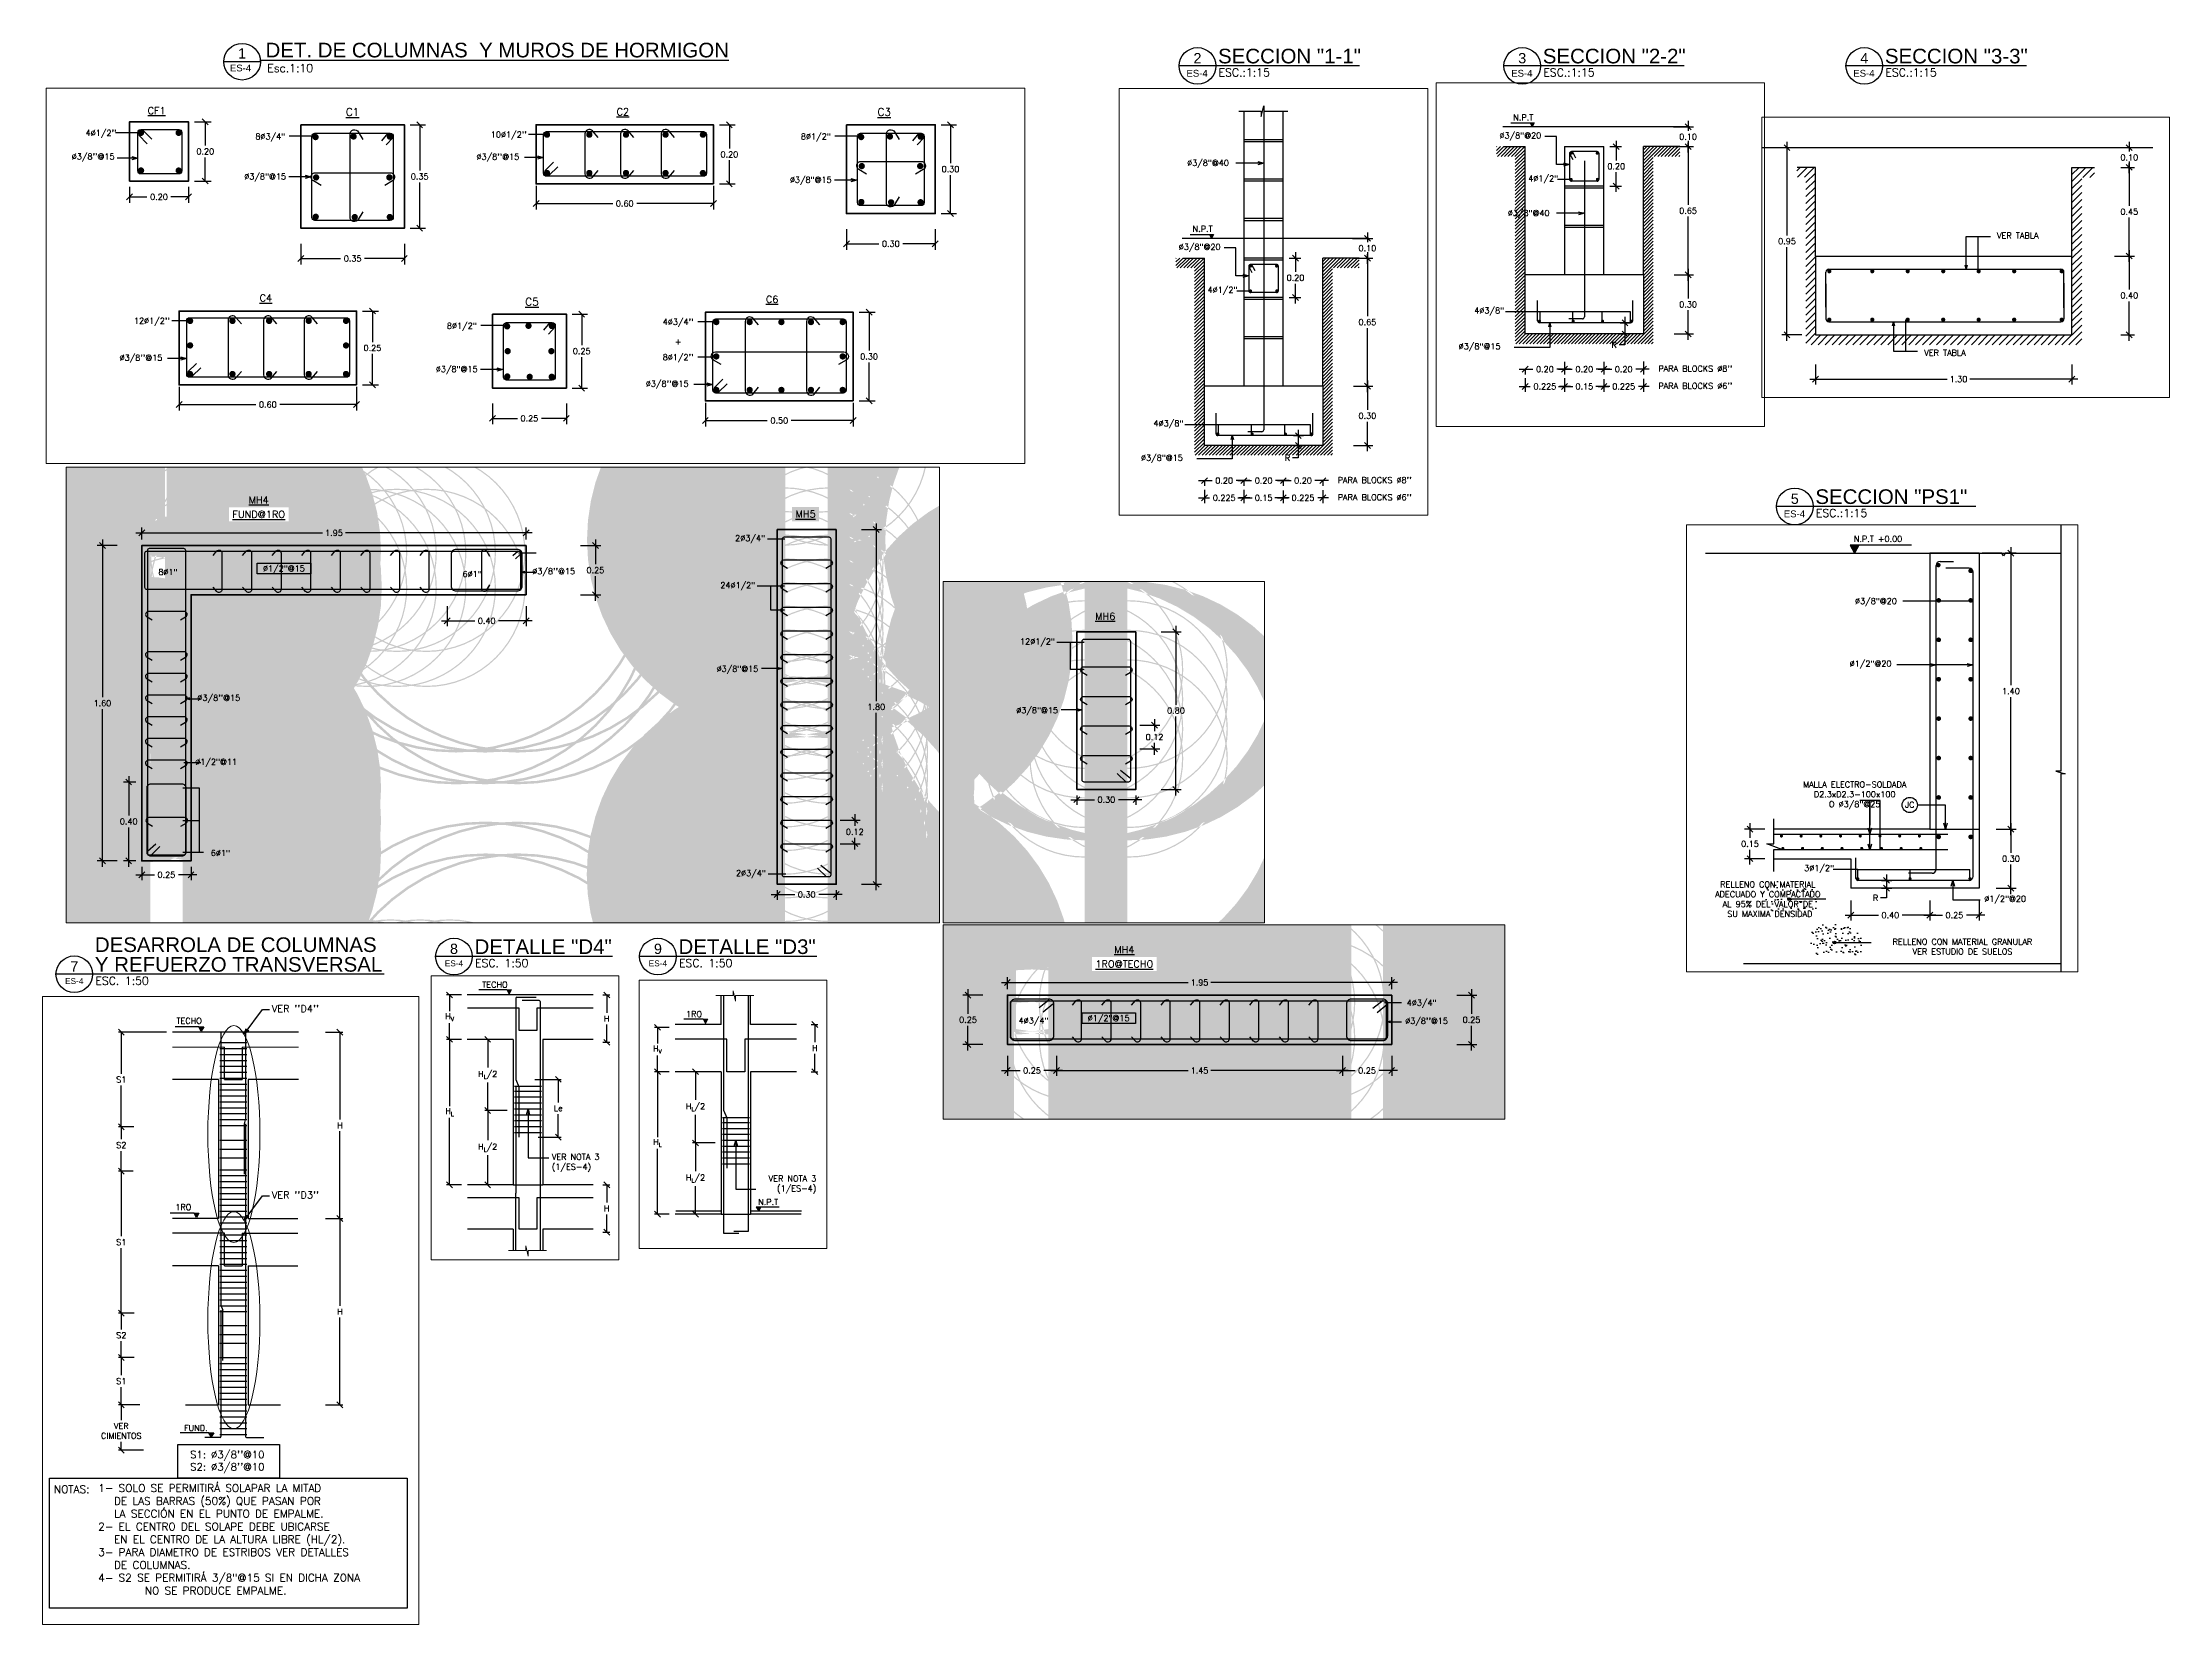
# Paper-space layout 'ES-3' of a CAD drawing. Header units: metres. Extents: x 3.463 to 4.183, y 2.789 to 3.324.
# The model-space entities are those that its viewports show. They can reach past a viewport. Long polylines and large blocks are cut down to what shows.
import ezdxf
from ezdxf.enums import TextEntityAlignment as Align

# ---------------------------------------------------------------- set-up
doc = ezdxf.new("R2010")
doc.units = ezdxf.units.M
doc.header["$LTSCALE"] = 0.1
doc.header["$MEASUREMENT"] = 0
doc.header["$PDMODE"] = 66
for name, pattern in [('CONTINUA', [0]), ('HIDDEN', [0.375, 0.25, -0.125]), ('HIDDEN2', [4.7625, 3.175, -1.5875])]:
    doc.linetypes.add(name, pattern=pattern)
for name, color, linetype in [('001-DIMTEXTO', 4, 'Continuous'), ('ACERO', 5, 'Continuous'), ('BORDES', 7, 'Continuous'), ('COLS.-VIGAS', 1, 'Continuous'), ('DETALLE', 3, 'Continuous'), ('DimText', 4, 'Continuous'), ('DIMTEXTO', 4, 'Continuous'), ('DIMZAPATA', 4, 'Continuous'), ('HATCH', 8, 'Continuous'), ('MURO', 7, 'Continuous'), ('MUROS', 7, 'Continuous'), ('TEXTO', 1, 'Continuous'), ('TEXTOS', 4, 'Continuous'), ('Vigas Perfil', 1, 'Continuous'), ('VIGAS-LOSAS', 8, 'Continuous'), ('XREF1$0$MUROS', 1, 'Continuous'), ('ZAPATAS', 6, 'Continuous')]:
    doc.layers.add(name, color=color, linetype=linetype)
for name, color, linetype, lineweight in [('BOVEDILLA', 8, 'Continuous', 5), ('COLUMNAS', 7, 'Continuous', 40), ('V', 2, 'Continuous', 9)]:
    doc.layers.add(name, color=color, linetype=linetype, lineweight=lineweight)
doc.layers.add('VP', color=7, linetype='Continuous', true_color=0x383838, plot=False)
doc.styles.add('Romans', font='Romans.shx')
doc.styles.add('SIMPLEX', font='SIMPLEX', dxfattribs={"height": 0.2})
doc.styles.add('SMPLEX', font='simplex.shx')
doc.styles.add('TITULOS', font='arial.ttf')
doc.dimstyles.new('D-10', dxfattribs={"dimscale": 0.1, "dimtxt": 0.2, "dimasz": 0.2, "dimexe": 0.2, "dimexo": 0.2, "dimgap": 0.1, "dimtad": 0, "dimtih": 1, "dimtoh": 1, "dimzin": 0, "dimdsep": 46, "dimtxsty": 'SMPLEX', "dimblk1": 'OBLIQUE', "dimblk2": 'OBLIQUE', "dimsah": 1, "dimcen": 0.2, "dimclrd": 4, "dimclre": 4, "dimclrt": 4, "dimadec": 0, "dimazin": 0, "dimtfac": 1, "dimtmove": 0, "dimatfit": 3, "dimldrblk": 'OPEN30', "dimfxl": 0.5, "dimfxlon": 1, "dimtolj": 1, "dimtzin": 0, "dimarcsym": 0})
doc.dimstyles.new('D-15', dxfattribs={"dimscale": 0.15, "dimtxt": 0.2, "dimasz": 0.2, "dimexe": 0.18, "dimexo": 0.2, "dimgap": 0.1, "dimtad": 0, "dimtih": 1, "dimtoh": 1, "dimzin": 0, "dimdsep": 46, "dimtxsty": 'SMPLEX', "dimblk": 'OBLIQUE', "dimcen": 0.09, "dimdle": 0.2, "dimclrd": 4, "dimclre": 4, "dimclrt": 4, "dimadec": 0, "dimazin": 0, "dimtfac": 1, "dimtofl": 0, "dimtmove": 0, "dimatfit": 3, "dimldrblk": 'OPEN30', "dimfxl": 0.5, "dimfxlon": 1, "dimtolj": 1, "dimtzin": 0, "dimarcsym": 0})
doc.dimstyles.new('D-50', dxfattribs={"dimscale": 0.5, "dimtxt": 0.2, "dimasz": 0.2, "dimexe": 0.1, "dimexo": 0.2, "dimgap": 0.1, "dimtad": 0, "dimtih": 1, "dimtoh": 1, "dimzin": 0, "dimdsep": 46, "dimtxsty": 'SMPLEX', "dimblk1": 'OBLIQUE', "dimblk2": 'OBLIQUE', "dimsah": 1, "dimcen": 0.2, "dimclrd": 4, "dimclre": 4, "dimclrt": 4, "dimadec": 0, "dimazin": 0, "dimtfac": 1, "dimtmove": 1, "dimatfit": 3, "dimldrblk": 'OPEN30', "dimfxl": 0.1, "dimtolj": 1, "dimtzin": 0, "dimarcsym": 0})
doc.dimstyles.new('DIM-10', dxfattribs={"dimscale": 0.1, "dimtxt": 0.2, "dimasz": 0.2, "dimexe": 0.2, "dimexo": 0.2, "dimgap": 0.1, "dimtad": 0, "dimtih": 1, "dimtoh": 1, "dimzin": 0, "dimdsep": 46, "dimtxsty": 'SMPLEX', "dimblk": 'OBLIQUE', "dimcen": 0.2, "dimclrd": 4, "dimclre": 4, "dimclrt": 4, "dimadec": 0, "dimazin": 0, "dimtfac": 1, "dimtmove": 0, "dimatfit": 3, "dimldrblk": 'OPEN30', "dimfxl": 0.6, "dimfxlon": 1, "dimtolj": 1, "dimtzin": 0, "dimarcsym": 0})
doc.dimstyles.new('DIM-50', dxfattribs={"dimscale": 0.5, "dimtxt": 0.2, "dimasz": 0.2, "dimexe": 0.2, "dimexo": 0.2, "dimgap": 0.1, "dimtad": 0, "dimtih": 1, "dimtoh": 1, "dimzin": 0, "dimdsep": 46, "dimtxsty": 'SMPLEX', "dimblk1": 'OBLIQUE', "dimblk2": 'OBLIQUE', "dimsah": 1, "dimcen": 0.2, "dimclrd": 4, "dimclre": 4, "dimclrt": 4, "dimadec": 0, "dimazin": 0, "dimtfac": 1, "dimtmove": 0, "dimatfit": 3, "dimldrblk": 'OPEN30', "dimfxl": 0.2, "dimfxlon": 1, "dimtolj": 1, "dimtzin": 0, "dimarcsym": 0})

# ---------------------------------------------------------------- blocks, each defined once
blk = doc.blocks.new('SECCION')
at = {"layer": 'TEXTO', "color": 3, "linetype": 'Continuous'}
blk.add_line((4.58911, 3.4152), (4.52809, 3.4152), dxfattribs=at)
blk.add_circle((4.53429, 3.4152), 0.0062, dxfattribs=at)
for tag, p, height, style in [('TITULO1', (4.54125, 3.42272), 0.00495, 'TITULOS'), ('TITULO2', (4.54125, 3.41606), 0.00495, 'TITULOS'), ('ES-#', (4.53056, 3.41155), 0.00232, 'TITULOS'), ('ESC.:', (4.54142, 3.41165), 0.0027, 'SIMPLEX')]:
    blk.add_attdef(tag, p, '', height=height, dxfattribs=dict(at, style=style))
at = {"layer": 'TEXTO', "color": 3, "linetype": 'Continuous', "style": 'TITULOS'}
blk.add_attdef('#', text='', height=0.00348, dxfattribs=at).set_placement((4.53429, 3.41782), align=Align.MIDDLE_CENTER)
blk = doc.blocks.new('*U436')
at = {"layer": 'TEXTO', "color": 3, "linetype": 'Continuous'}
blk.add_line((0.11098, 0.0062), (0, 0.0062), dxfattribs=at)
blk.add_circle((0.0062, 0.0062), 0.0062, dxfattribs=at)
for tag, p, height, style in [('TITULO1', (0.01316, 0.01373), 0.00495, 'TITULOS'), ('TITULO2', (0.01316, 0.00707), 0.00495, 'TITULOS'), ('ESC.:', (0.01333, 0.00265), 0.0027, 'SIMPLEX')]:
    blk.add_attdef(tag, p, '', height=height, dxfattribs=dict(at, style=style))
at = {"layer": 'TEXTO', "color": 3, "linetype": 'Continuous', "style": 'TITULOS'}
blk.add_attdef('#', text='', height=0.00348, dxfattribs=at).set_placement((0.0062, 0.00882), align=Align.MIDDLE_CENTER)
blk.add_attdef('ES-####', text='', height=0.002, dxfattribs=at).set_placement((0.00619, 0.0029), align=Align.CENTER)
blk = doc.blocks.new('*U437')
at = {"layer": 'TEXTO', "color": 3, "linetype": 'Continuous'}
blk.add_line((0.05992, 0.0062), (0, 0.0062), dxfattribs=at)
blk.add_circle((0.0062, 0.0062), 0.0062, dxfattribs=at)
for tag, p, height, style in [('TITULO1', (0.01316, 0.01373), 0.00495, 'TITULOS'), ('TITULO2', (0.01316, 0.00707), 0.00495, 'TITULOS'), ('ESC.:', (0.01333, 0.00265), 0.0027, 'SIMPLEX')]:
    blk.add_attdef(tag, p, '', height=height, dxfattribs=dict(at, style=style))
at = {"layer": 'TEXTO', "color": 3, "linetype": 'Continuous', "style": 'TITULOS'}
blk.add_attdef('#', text='', height=0.00348, dxfattribs=at).set_placement((0.0062, 0.00882), align=Align.MIDDLE_CENTER)
blk.add_attdef('ES-####', text='', height=0.002, dxfattribs=at).set_placement((0.00619, 0.0029), align=Align.CENTER)
blk = doc.blocks.new('*U438')
at = {"layer": 'TEXTO', "color": 3, "linetype": 'Continuous'}
blk.add_line((0.05976, 0.0062), (0, 0.0062), dxfattribs=at)
blk.add_circle((0.0062, 0.0062), 0.0062, dxfattribs=at)
for tag, p, height, style in [('TITULO1', (0.01316, 0.01373), 0.00495, 'TITULOS'), ('TITULO2', (0.01316, 0.00707), 0.00495, 'TITULOS'), ('ESC.:', (0.01333, 0.00265), 0.0027, 'SIMPLEX')]:
    blk.add_attdef(tag, p, '', height=height, dxfattribs=dict(at, style=style))
at = {"layer": 'TEXTO', "color": 3, "linetype": 'Continuous', "style": 'TITULOS'}
blk.add_attdef('#', text='', height=0.00348, dxfattribs=at).set_placement((0.0062, 0.00882), align=Align.MIDDLE_CENTER)
blk.add_attdef('ES-####', text='', height=0.002, dxfattribs=at).set_placement((0.00619, 0.0029), align=Align.CENTER)
blk = doc.blocks.new('*U214')
at = {"layer": 'TEXTO', "color": 3, "linetype": 'Continuous'}
blk.add_line((4.5955, 3.4152), (4.52809, 3.4152), dxfattribs=at)
blk.add_circle((4.53429, 3.4152), 0.0062, dxfattribs=at)
for tag, p, height, style in [('TITULO1', (4.54125, 3.42272), 0.00495, 'TITULOS'), ('TITULO2', (4.54125, 3.41606), 0.00495, 'TITULOS'), ('ES-#', (4.53056, 3.41155), 0.00232, 'TITULOS'), ('ESC.:', (4.54142, 3.41165), 0.0027, 'SIMPLEX')]:
    blk.add_attdef(tag, p, '', height=height, dxfattribs=dict(at, style=style))
at = {"layer": 'TEXTO', "color": 3, "linetype": 'Continuous', "style": 'TITULOS'}
blk.add_attdef('#', text='', height=0.00348, dxfattribs=at).set_placement((4.53429, 3.41782), align=Align.MIDDLE_CENTER)
blk = doc.blocks.new('_Oblique')
at = {"color": 0, "linetype": 'ByBlock', "lineweight": -2}
blk.add_line((-0.5, -0.5), (0.5, 0.5), dxfattribs=at)
blk = doc.blocks.new('_Open30')
at = {"layer": 'DIMTEXTO', "color": 0, "lineweight": -2}
for p, q in [((-1, 0.268), (0, 0)), ((0, 0), (-1, -0.268)), ((0, 0), (-1, 0))]:
    blk.add_line(p, q, dxfattribs=at)
blk = doc.blocks.new('*D31')
at = {"layer": 'Defpoints', "color": 0, "transparency": 16777216}
for p in [(-4.3698, -14.6901), (-4.1698, -14.6901), (-4.1698, -14.744)]:
    blk.add_point(p, dxfattribs=at)
at = {"layer": 'DIMTEXTO', "color": 4, "lineweight": -2, "transparency": 16777216}
for p, q in [((-4.3698, -14.7101), (-4.3698, -14.764)), ((-4.3698, -14.744), (-4.3103, -14.744)), ((-4.1698, -14.744), (-4.2293, -14.744)), ((-4.1698, -14.7101), (-4.1698, -14.764))]:
    blk.add_line(p, q, dxfattribs=at)
at = {"layer": 'DIMTEXTO', "color": 4, "lineweight": -2, "transparency": 16777216, "xscale": 0.02, "yscale": 0.02, "zscale": 0.02, "rotation": 180}
blk.add_blockref('_Oblique', (-4.3698, -14.744), dxfattribs=at)
at = {"layer": 'DIMTEXTO', "color": 4, "lineweight": -2, "transparency": 16777216, "xscale": 0.02, "yscale": 0.02, "zscale": 0.02}
blk.add_blockref('_Oblique', (-4.1698, -14.744), dxfattribs=at)
at = {"layer": 'DIMTEXTO', "color": 4, "transparency": 16777216, "insert": (-4.2698, -14.744), "char_height": 0.02, "attachment_point": 5, "style": 'SMPLEX'}
blk.add_mtext('\\A1;0.20', dxfattribs=at)
blk = doc.blocks.new('*D32')
at = {"layer": 'Defpoints', "color": 0, "transparency": 16777216}
for p in [(-4.1698, -14.4901), (-4.1133, -14.4901), (-4.1698, -14.6901)]:
    blk.add_point(p, dxfattribs=at)
at = {"layer": 'DIMTEXTO', "color": 4, "lineweight": -2, "transparency": 16777216}
for p, q in [((-4.1498, -14.4901), (-4.0933, -14.4901)), ((-4.1133, -14.4901), (-4.1133, -14.5701)), ((-4.1133, -14.6901), (-4.1133, -14.6101)), ((-4.1498, -14.6901), (-4.0933, -14.6901))]:
    blk.add_line(p, q, dxfattribs=at)
at = {"layer": 'DIMTEXTO', "color": 4, "lineweight": -2, "transparency": 16777216, "xscale": 0.02, "yscale": 0.02, "zscale": 0.02}
for p, rotation in [((-4.1133, -14.4901), 90), ((-4.1133, -14.6901), 270)]:
    blk.add_blockref('_Oblique', p, dxfattribs=dict(at, rotation=rotation))
at = {"layer": 'DIMTEXTO', "color": 4, "transparency": 16777216, "insert": (-4.1133, -14.5901), "char_height": 0.02, "attachment_point": 5, "style": 'SMPLEX'}
blk.add_mtext('\\A1;0.20', dxfattribs=at)
blk = doc.blocks.new('*D94')
at = {"layer": 'Defpoints', "color": 0, "transparency": 16777216}
for p in [(225.0627, -16.6801), (225.2896, -16.6801), (225.1882, -17.3306)]:
    blk.add_point(p, dxfattribs=at)
at = {"layer": 'DIMTEXTO', "color": 4, "lineweight": -2, "transparency": 16777216}
for p, q in [((225.2146, -16.6801), (225.3166, -16.6801)), ((225.2896, -16.6501), (225.2896, -16.9753)), ((225.2896, -17.3606), (225.2896, -17.0353)), ((225.2182, -17.3306), (225.3166, -17.3306))]:
    blk.add_line(p, q, dxfattribs=at)
at = {"layer": 'DIMTEXTO', "color": 4, "lineweight": -2, "transparency": 16777216, "xscale": 0.03, "yscale": 0.03, "zscale": 0.03}
for p, rotation in [((225.2896, -16.6801), 90), ((225.2896, -17.3306), 270)]:
    blk.add_blockref('_Oblique', p, dxfattribs=dict(at, rotation=rotation))
at = {"layer": 'DIMTEXTO', "color": 4, "transparency": 16777216, "insert": (225.2896, -17.0053), "char_height": 0.03, "attachment_point": 5, "style": 'SMPLEX'}
blk.add_mtext('\\A1;0.65', dxfattribs=at)
blk = doc.blocks.new('*D95')
at = {"layer": 'Defpoints', "color": 0, "transparency": 16777216}
for p in [(224.8842, -17.5812), (224.8842, -17.6306), (224.9388, -17.6306)]:
    blk.add_point(p, dxfattribs=at)
at = {"layer": 'DIMTEXTO', "color": 4, "lineweight": -2, "transparency": 16777216}
for p, q in [((224.9388, -17.5512), (224.9388, -17.6306)), ((224.9142, -17.5812), (224.9658, -17.5812)), ((224.9388, -17.6937), (224.9088, -17.6937)), ((224.9142, -17.6306), (224.9658, -17.6306)), ((224.9388, -17.6306), (224.9388, -17.6937))]:
    blk.add_line(p, q, dxfattribs=at)
at = {"layer": 'DIMTEXTO', "color": 4, "lineweight": -2, "transparency": 16777216, "xscale": 0.03, "yscale": 0.03, "zscale": 0.03}
for p, rotation in [((224.9388, -17.5812), 90), ((224.9388, -17.6306), 270)]:
    blk.add_blockref('_Oblique', p, dxfattribs=dict(at, rotation=rotation))
at = {"layer": 'DIMTEXTO', "color": 4, "transparency": 16777216, "insert": (224.8838, -17.6937), "char_height": 0.03, "attachment_point": 5, "style": 'SMPLEX'}
blk.add_mtext('\\A1;R', dxfattribs=at)
blk = doc.blocks.new('*D96')
at = {"layer": 'Defpoints', "color": 0, "transparency": 16777216}
for p in [(225.1882, -17.3306), (225.1882, -17.6306), (225.2896, -17.6306)]:
    blk.add_point(p, dxfattribs=at)
at = {"layer": 'DIMTEXTO', "color": 4, "lineweight": -2, "transparency": 16777216}
for p, q in [((225.2182, -17.3306), (225.3166, -17.3306)), ((225.2896, -17.3006), (225.2896, -17.4506)), ((225.2896, -17.6606), (225.2896, -17.5106)), ((225.2182, -17.6306), (225.3166, -17.6306))]:
    blk.add_line(p, q, dxfattribs=at)
at = {"layer": 'DIMTEXTO', "color": 4, "lineweight": -2, "transparency": 16777216, "xscale": 0.03, "yscale": 0.03, "zscale": 0.03}
for p, rotation in [((225.2896, -17.3306), 90), ((225.2896, -17.6306), 270)]:
    blk.add_blockref('_Oblique', p, dxfattribs=dict(at, rotation=rotation))
at = {"layer": 'DIMTEXTO', "color": 4, "transparency": 16777216, "insert": (225.2896, -17.4806), "char_height": 0.03, "attachment_point": 5, "style": 'SMPLEX'}
blk.add_mtext('\\A1;0.30', dxfattribs=at)
blk = doc.blocks.new('*D97')
at = {"layer": 'Defpoints', "color": 0, "transparency": 16777216}
for p in [(224.4627, -17.7883), (224.6627, -17.7918), (224.6627, -17.8095)]:
    blk.add_point(p, dxfattribs=at)
at = {"layer": 'DIMTEXTO', "color": 4, "lineweight": -2, "transparency": 16777216}
for p, q in [((224.4327, -17.8095), (224.502, -17.8095)), ((224.4627, -17.8095), (224.4627, -17.8365)), ((224.6927, -17.8095), (224.6235, -17.8095)), ((224.6627, -17.8095), (224.6627, -17.8365))]:
    blk.add_line(p, q, dxfattribs=at)
at = {"layer": 'DIMTEXTO', "color": 4, "lineweight": -2, "transparency": 16777216, "xscale": 0.03, "yscale": 0.03, "zscale": 0.03, "rotation": 180}
blk.add_blockref('_Oblique', (224.4627, -17.8095), dxfattribs=at)
at = {"layer": 'DIMTEXTO', "color": 4, "lineweight": -2, "transparency": 16777216, "xscale": 0.03, "yscale": 0.03, "zscale": 0.03}
blk.add_blockref('_Oblique', (224.6627, -17.8095), dxfattribs=at)
at = {"layer": 'DIMTEXTO', "color": 4, "transparency": 16777216, "insert": (224.5627, -17.8095), "char_height": 0.03, "attachment_point": 5, "style": 'SMPLEX'}
blk.add_mtext('\\A1;0.20', dxfattribs=at)
blk = doc.blocks.new('*D98')
at = {"layer": 'Defpoints', "color": 0, "transparency": 16777216}
for p in [(224.8627, -17.7918), (225.0627, -17.7901), (225.0627, -17.8095)]:
    blk.add_point(p, dxfattribs=at)
at = {"layer": 'DIMTEXTO', "color": 4, "lineweight": -2, "transparency": 16777216}
for p, q in [((224.8327, -17.8095), (224.902, -17.8095)), ((224.8627, -17.8095), (224.8627, -17.8365)), ((225.0927, -17.8095), (225.0235, -17.8095)), ((225.0627, -17.8095), (225.0627, -17.8365))]:
    blk.add_line(p, q, dxfattribs=at)
at = {"layer": 'DIMTEXTO', "color": 4, "lineweight": -2, "transparency": 16777216, "xscale": 0.03, "yscale": 0.03, "zscale": 0.03, "rotation": 180}
blk.add_blockref('_Oblique', (224.8627, -17.8095), dxfattribs=at)
at = {"layer": 'DIMTEXTO', "color": 4, "lineweight": -2, "transparency": 16777216, "xscale": 0.03, "yscale": 0.03, "zscale": 0.03}
blk.add_blockref('_Oblique', (225.0627, -17.8095), dxfattribs=at)
at = {"layer": 'DIMTEXTO', "color": 4, "transparency": 16777216, "insert": (224.9627, -17.8095), "char_height": 0.03, "attachment_point": 5, "style": 'SMPLEX'}
blk.add_mtext('\\A1;0.20', dxfattribs=at)
blk = doc.blocks.new('*D99')
at = {"layer": 'Defpoints', "color": 0, "transparency": 16777216}
for p in [(224.6627, -17.7883), (224.8627, -17.7918), (224.8627, -17.8095)]:
    blk.add_point(p, dxfattribs=at)
at = {"layer": 'DIMTEXTO', "color": 4, "lineweight": -2, "transparency": 16777216}
for p, q in [((224.6327, -17.8095), (224.702, -17.8095)), ((224.6627, -17.8095), (224.6627, -17.8365)), ((224.8927, -17.8095), (224.8235, -17.8095)), ((224.8627, -17.8095), (224.8627, -17.8365))]:
    blk.add_line(p, q, dxfattribs=at)
at = {"layer": 'DIMTEXTO', "color": 4, "lineweight": -2, "transparency": 16777216, "xscale": 0.03, "yscale": 0.03, "zscale": 0.03, "rotation": 180}
blk.add_blockref('_Oblique', (224.6627, -17.8095), dxfattribs=at)
at = {"layer": 'DIMTEXTO', "color": 4, "lineweight": -2, "transparency": 16777216, "xscale": 0.03, "yscale": 0.03, "zscale": 0.03}
blk.add_blockref('_Oblique', (224.8627, -17.8095), dxfattribs=at)
at = {"layer": 'DIMTEXTO', "color": 4, "transparency": 16777216, "insert": (224.7627, -17.8095), "char_height": 0.03, "attachment_point": 5, "style": 'SMPLEX'}
blk.add_mtext('\\A1;0.20', dxfattribs=at)
blk = doc.blocks.new('*D100')
at = {"layer": 'Defpoints', "color": 0, "transparency": 16777216}
for p in [(224.4627, -17.8257), (224.6627, -17.8292), (224.6627, -17.8969)]:
    blk.add_point(p, dxfattribs=at)
at = {"layer": 'DIMTEXTO', "color": 4, "lineweight": -2, "transparency": 16777216}
for p, q in [((224.4327, -17.8969), (224.4877, -17.8969)), ((224.4627, -17.8557), (224.4627, -17.9239)), ((224.6927, -17.8969), (224.6377, -17.8969)), ((224.6627, -17.8592), (224.6627, -17.9239))]:
    blk.add_line(p, q, dxfattribs=at)
at = {"layer": 'DIMTEXTO', "color": 4, "lineweight": -2, "transparency": 16777216, "xscale": 0.03, "yscale": 0.03, "zscale": 0.03, "rotation": 180}
blk.add_blockref('_Oblique', (224.4627, -17.8969), dxfattribs=at)
at = {"layer": 'DIMTEXTO', "color": 4, "lineweight": -2, "transparency": 16777216, "xscale": 0.03, "yscale": 0.03, "zscale": 0.03}
blk.add_blockref('_Oblique', (224.6627, -17.8969), dxfattribs=at)
at = {"layer": 'DIMTEXTO', "color": 4, "transparency": 16777216, "insert": (224.5627, -17.8969), "char_height": 0.03, "attachment_point": 5, "style": 'SMPLEX'}
blk.add_mtext('\\A1;0.225', dxfattribs=at)
blk = doc.blocks.new('*D101')
at = {"layer": 'Defpoints', "color": 0, "transparency": 16777216}
for p in [(224.8627, -17.8292), (225.0627, -17.8275), (225.0627, -17.8969)]:
    blk.add_point(p, dxfattribs=at)
at = {"layer": 'DIMTEXTO', "color": 4, "lineweight": -2, "transparency": 16777216}
for p, q in [((224.8327, -17.8969), (224.8877, -17.8969)), ((224.8627, -17.8592), (224.8627, -17.9239)), ((225.0927, -17.8969), (225.0377, -17.8969)), ((225.0627, -17.8575), (225.0627, -17.9239))]:
    blk.add_line(p, q, dxfattribs=at)
at = {"layer": 'DIMTEXTO', "color": 4, "lineweight": -2, "transparency": 16777216, "xscale": 0.03, "yscale": 0.03, "zscale": 0.03, "rotation": 180}
blk.add_blockref('_Oblique', (224.8627, -17.8969), dxfattribs=at)
at = {"layer": 'DIMTEXTO', "color": 4, "lineweight": -2, "transparency": 16777216, "xscale": 0.03, "yscale": 0.03, "zscale": 0.03}
blk.add_blockref('_Oblique', (225.0627, -17.8969), dxfattribs=at)
at = {"layer": 'DIMTEXTO', "color": 4, "transparency": 16777216, "insert": (224.9627, -17.8969), "char_height": 0.03, "attachment_point": 5, "style": 'SMPLEX'}
blk.add_mtext('\\A1;0.225', dxfattribs=at)
blk = doc.blocks.new('*D102')
at = {"layer": 'Defpoints', "color": 0, "transparency": 16777216}
for p in [(224.6627, -17.8257), (224.8627, -17.8292), (224.8627, -17.8969)]:
    blk.add_point(p, dxfattribs=at)
at = {"layer": 'DIMTEXTO', "color": 4, "lineweight": -2, "transparency": 16777216}
for p, q in [((224.6327, -17.8969), (224.7049, -17.8969)), ((224.6627, -17.8557), (224.6627, -17.9239)), ((224.8927, -17.8969), (224.8206, -17.8969)), ((224.8627, -17.8592), (224.8627, -17.9239))]:
    blk.add_line(p, q, dxfattribs=at)
at = {"layer": 'DIMTEXTO', "color": 4, "lineweight": -2, "transparency": 16777216, "xscale": 0.03, "yscale": 0.03, "zscale": 0.03, "rotation": 180}
blk.add_blockref('_Oblique', (224.6627, -17.8969), dxfattribs=at)
at = {"layer": 'DIMTEXTO', "color": 4, "lineweight": -2, "transparency": 16777216, "xscale": 0.03, "yscale": 0.03, "zscale": 0.03}
blk.add_blockref('_Oblique', (224.8627, -17.8969), dxfattribs=at)
at = {"layer": 'DIMTEXTO', "color": 4, "transparency": 16777216, "insert": (224.7627, -17.8969), "char_height": 0.03, "attachment_point": 5, "style": 'SMPLEX'}
blk.add_mtext('\\A1;0.15', dxfattribs=at)
blk = doc.blocks.new('*U56')
at = {"layer": 'XREF1$0$MUROS', "color": 8, "linetype": 'Continuous', "ltscale": 0.02}
for p, q in [((0.1, 0.0053), (-0.1, 0.0053)), ((0.1, -0.0053), (-0.1, -0.0053))]:
    blk.add_line(p, q, dxfattribs=at)
blk = doc.blocks.new('*U67')
at = {"layer": 'DIMZAPATA', "color": 0, "linetype": 'ByBlock', "lineweight": -2, "transparency": 16777216}
for p in [(0, 1), (0, 0.8), (0, 0.6), (0, 0.4), (0, 0.2), (0, 0)]:
    blk.add_blockref('*U56', p, dxfattribs=at)
blk = doc.blocks.new('*D77')
at = {"layer": 'Defpoints', "color": 0, "transparency": 16777216}
for p in [(225.1143, -16.58), (225.0627, -16.6801), (225.2896, -16.6801)]:
    blk.add_point(p, dxfattribs=at)
at = {"layer": 'DIMTEXTO', "color": 4, "lineweight": -2, "transparency": 16777216}
for p, q in [((225.2146, -16.58), (225.3166, -16.58)), ((225.2896, -16.55), (225.2896, -16.6)), ((225.2146, -16.6801), (225.3166, -16.6801)), ((225.2896, -16.7101), (225.2896, -16.66))]:
    blk.add_line(p, q, dxfattribs=at)
at = {"layer": 'DIMTEXTO', "color": 4, "lineweight": -2, "transparency": 16777216, "xscale": 0.03, "yscale": 0.03, "zscale": 0.03}
for p, rotation in [((225.2896, -16.58), 90), ((225.2896, -16.6801), 270)]:
    blk.add_blockref('_Oblique', p, dxfattribs=dict(at, rotation=rotation))
at = {"layer": 'DIMTEXTO', "color": 4, "transparency": 16777216, "insert": (225.2896, -16.63), "char_height": 0.03, "attachment_point": 5, "style": 'SMPLEX'}
blk.add_mtext('\\A1;0.10', dxfattribs=at)
blk = doc.blocks.new('*D78')
at = {"layer": 'Defpoints', "color": 0, "transparency": 16777216}
for p in [(227.416, -16.6801), (227.6429, -16.6801), (227.5414, -17.3306)]:
    blk.add_point(p, dxfattribs=at)
at = {"layer": 'DIMTEXTO', "color": 4, "lineweight": -2, "transparency": 16777216}
for p, q in [((227.5679, -16.6801), (227.6699, -16.6801)), ((227.6429, -16.6501), (227.6429, -16.9753)), ((227.6429, -17.3606), (227.6429, -17.0353)), ((227.5714, -17.3306), (227.6699, -17.3306))]:
    blk.add_line(p, q, dxfattribs=at)
at = {"layer": 'DIMTEXTO', "color": 4, "lineweight": -2, "transparency": 16777216, "xscale": 0.03, "yscale": 0.03, "zscale": 0.03}
for p, rotation in [((227.6429, -16.6801), 90), ((227.6429, -17.3306), 270)]:
    blk.add_blockref('_Oblique', p, dxfattribs=dict(at, rotation=rotation))
at = {"layer": 'DIMTEXTO', "color": 4, "transparency": 16777216, "insert": (227.6429, -17.0053), "char_height": 0.03, "attachment_point": 5, "style": 'SMPLEX'}
blk.add_mtext('\\A1;0.65', dxfattribs=at)
blk = doc.blocks.new('*D79')
at = {"layer": 'Defpoints', "color": 0, "transparency": 16777216}
for p in [(227.2679, -17.574), (227.2679, -17.6306), (227.3225, -17.6306)]:
    blk.add_point(p, dxfattribs=at)
at = {"layer": 'DIMTEXTO', "color": 4, "lineweight": -2, "transparency": 16777216}
for p, q in [((227.3225, -17.544), (227.3225, -17.6306)), ((227.2979, -17.574), (227.3495, -17.574)), ((227.3225, -17.6865), (227.2925, -17.6865)), ((227.2979, -17.6306), (227.3495, -17.6306)), ((227.3225, -17.6306), (227.3225, -17.6865))]:
    blk.add_line(p, q, dxfattribs=at)
at = {"layer": 'DIMTEXTO', "color": 4, "lineweight": -2, "transparency": 16777216, "xscale": 0.03, "yscale": 0.03, "zscale": 0.03}
for p, rotation in [((227.3225, -17.574), 90), ((227.3225, -17.6306), 270)]:
    blk.add_blockref('_Oblique', p, dxfattribs=dict(at, rotation=rotation))
at = {"layer": 'DIMTEXTO', "color": 4, "transparency": 16777216, "insert": (227.2675, -17.6865), "char_height": 0.03, "attachment_point": 5, "style": 'SMPLEX'}
blk.add_mtext('\\A1;R', dxfattribs=at)
blk = doc.blocks.new('*D80')
at = {"layer": 'Defpoints', "color": 0, "transparency": 16777216}
for p in [(227.5414, -17.3306), (227.5414, -17.6306), (227.6429, -17.6306)]:
    blk.add_point(p, dxfattribs=at)
at = {"layer": 'DIMTEXTO', "color": 4, "lineweight": -2, "transparency": 16777216}
for p, q in [((227.5714, -17.3306), (227.6699, -17.3306)), ((227.6429, -17.3006), (227.6429, -17.4506)), ((227.6429, -17.6606), (227.6429, -17.5106)), ((227.5714, -17.6306), (227.6699, -17.6306))]:
    blk.add_line(p, q, dxfattribs=at)
at = {"layer": 'DIMTEXTO', "color": 4, "lineweight": -2, "transparency": 16777216, "xscale": 0.03, "yscale": 0.03, "zscale": 0.03}
for p, rotation in [((227.6429, -17.3306), 90), ((227.6429, -17.6306), 270)]:
    blk.add_blockref('_Oblique', p, dxfattribs=dict(at, rotation=rotation))
at = {"layer": 'DIMTEXTO', "color": 4, "transparency": 16777216, "insert": (227.6429, -17.4806), "char_height": 0.03, "attachment_point": 5, "style": 'SMPLEX'}
blk.add_mtext('\\A1;0.30', dxfattribs=at)
blk = doc.blocks.new('*D81')
at = {"layer": 'Defpoints', "color": 0, "transparency": 16777216}
for p in [(227.016, -17.7418), (226.816, -17.7883), (227.016, -17.8095)]:
    blk.add_point(p, dxfattribs=at)
at = {"layer": 'DIMTEXTO', "color": 4, "lineweight": -2, "transparency": 16777216}
for p, q in [((226.786, -17.8095), (226.8553, -17.8095)), ((226.816, -17.8095), (226.816, -17.8365)), ((227.046, -17.8095), (226.9767, -17.8095)), ((227.016, -17.7718), (227.016, -17.8365))]:
    blk.add_line(p, q, dxfattribs=at)
at = {"layer": 'DIMTEXTO', "color": 4, "lineweight": -2, "transparency": 16777216, "xscale": 0.03, "yscale": 0.03, "zscale": 0.03, "rotation": 180}
blk.add_blockref('_Oblique', (226.816, -17.8095), dxfattribs=at)
at = {"layer": 'DIMTEXTO', "color": 4, "lineweight": -2, "transparency": 16777216, "xscale": 0.03, "yscale": 0.03, "zscale": 0.03}
blk.add_blockref('_Oblique', (227.016, -17.8095), dxfattribs=at)
at = {"layer": 'DIMTEXTO', "color": 4, "transparency": 16777216, "insert": (226.916, -17.8095), "char_height": 0.03, "attachment_point": 5, "style": 'SMPLEX'}
blk.add_mtext('\\A1;0.20', dxfattribs=at)
blk = doc.blocks.new('*D82')
at = {"layer": 'Defpoints', "color": 0, "transparency": 16777216}
for p in [(227.216, -17.7418), (227.416, -17.7401), (227.416, -17.8095)]:
    blk.add_point(p, dxfattribs=at)
at = {"layer": 'DIMTEXTO', "color": 4, "lineweight": -2, "transparency": 16777216}
for p, q in [((227.186, -17.8095), (227.2553, -17.8095)), ((227.216, -17.7718), (227.216, -17.8365)), ((227.446, -17.8095), (227.3767, -17.8095)), ((227.416, -17.7701), (227.416, -17.8365))]:
    blk.add_line(p, q, dxfattribs=at)
at = {"layer": 'DIMTEXTO', "color": 4, "lineweight": -2, "transparency": 16777216, "xscale": 0.03, "yscale": 0.03, "zscale": 0.03, "rotation": 180}
blk.add_blockref('_Oblique', (227.216, -17.8095), dxfattribs=at)
at = {"layer": 'DIMTEXTO', "color": 4, "lineweight": -2, "transparency": 16777216, "xscale": 0.03, "yscale": 0.03, "zscale": 0.03}
blk.add_blockref('_Oblique', (227.416, -17.8095), dxfattribs=at)
at = {"layer": 'DIMTEXTO', "color": 4, "transparency": 16777216, "insert": (227.316, -17.8095), "char_height": 0.03, "attachment_point": 5, "style": 'SMPLEX'}
blk.add_mtext('\\A1;0.20', dxfattribs=at)
blk = doc.blocks.new('*D83')
at = {"layer": 'Defpoints', "color": 0, "transparency": 16777216}
for p in [(227.216, -17.7418), (227.016, -17.7883), (227.216, -17.8095)]:
    blk.add_point(p, dxfattribs=at)
at = {"layer": 'DIMTEXTO', "color": 4, "lineweight": -2, "transparency": 16777216}
for p, q in [((226.986, -17.8095), (227.0553, -17.8095)), ((227.016, -17.8095), (227.016, -17.8365)), ((227.246, -17.8095), (227.1767, -17.8095)), ((227.216, -17.7718), (227.216, -17.8365))]:
    blk.add_line(p, q, dxfattribs=at)
at = {"layer": 'DIMTEXTO', "color": 4, "lineweight": -2, "transparency": 16777216, "xscale": 0.03, "yscale": 0.03, "zscale": 0.03, "rotation": 180}
blk.add_blockref('_Oblique', (227.016, -17.8095), dxfattribs=at)
at = {"layer": 'DIMTEXTO', "color": 4, "lineweight": -2, "transparency": 16777216, "xscale": 0.03, "yscale": 0.03, "zscale": 0.03}
blk.add_blockref('_Oblique', (227.216, -17.8095), dxfattribs=at)
at = {"layer": 'DIMTEXTO', "color": 4, "transparency": 16777216, "insert": (227.116, -17.8095), "char_height": 0.03, "attachment_point": 5, "style": 'SMPLEX'}
blk.add_mtext('\\A1;0.20', dxfattribs=at)
blk = doc.blocks.new('*D84')
at = {"layer": 'Defpoints', "color": 0, "transparency": 16777216}
for p in [(226.816, -17.8257), (227.016, -17.8292), (227.016, -17.8969)]:
    blk.add_point(p, dxfattribs=at)
at = {"layer": 'DIMTEXTO', "color": 4, "lineweight": -2, "transparency": 16777216}
for p, q in [((226.786, -17.8969), (226.841, -17.8969)), ((226.816, -17.8557), (226.816, -17.9239)), ((227.046, -17.8969), (226.991, -17.8969)), ((227.016, -17.8592), (227.016, -17.9239))]:
    blk.add_line(p, q, dxfattribs=at)
at = {"layer": 'DIMTEXTO', "color": 4, "lineweight": -2, "transparency": 16777216, "xscale": 0.03, "yscale": 0.03, "zscale": 0.03, "rotation": 180}
blk.add_blockref('_Oblique', (226.816, -17.8969), dxfattribs=at)
at = {"layer": 'DIMTEXTO', "color": 4, "lineweight": -2, "transparency": 16777216, "xscale": 0.03, "yscale": 0.03, "zscale": 0.03}
blk.add_blockref('_Oblique', (227.016, -17.8969), dxfattribs=at)
at = {"layer": 'DIMTEXTO', "color": 4, "transparency": 16777216, "insert": (226.916, -17.8969), "char_height": 0.03, "attachment_point": 5, "style": 'SMPLEX'}
blk.add_mtext('\\A1;0.225', dxfattribs=at)
blk = doc.blocks.new('*D85')
at = {"layer": 'Defpoints', "color": 0, "transparency": 16777216}
for p in [(227.216, -17.8292), (227.416, -17.8275), (227.416, -17.8969)]:
    blk.add_point(p, dxfattribs=at)
at = {"layer": 'DIMTEXTO', "color": 4, "lineweight": -2, "transparency": 16777216}
for p, q in [((227.186, -17.8969), (227.241, -17.8969)), ((227.216, -17.8592), (227.216, -17.9239)), ((227.446, -17.8969), (227.391, -17.8969)), ((227.416, -17.8575), (227.416, -17.9239))]:
    blk.add_line(p, q, dxfattribs=at)
at = {"layer": 'DIMTEXTO', "color": 4, "lineweight": -2, "transparency": 16777216, "xscale": 0.03, "yscale": 0.03, "zscale": 0.03, "rotation": 180}
blk.add_blockref('_Oblique', (227.216, -17.8969), dxfattribs=at)
at = {"layer": 'DIMTEXTO', "color": 4, "lineweight": -2, "transparency": 16777216, "xscale": 0.03, "yscale": 0.03, "zscale": 0.03}
blk.add_blockref('_Oblique', (227.416, -17.8969), dxfattribs=at)
at = {"layer": 'DIMTEXTO', "color": 4, "transparency": 16777216, "insert": (227.316, -17.8969), "char_height": 0.03, "attachment_point": 5, "style": 'SMPLEX'}
blk.add_mtext('\\A1;0.225', dxfattribs=at)
blk = doc.blocks.new('*D86')
at = {"layer": 'Defpoints', "color": 0, "transparency": 16777216}
for p in [(227.016, -17.8257), (227.216, -17.8292), (227.216, -17.8969)]:
    blk.add_point(p, dxfattribs=at)
at = {"layer": 'DIMTEXTO', "color": 4, "lineweight": -2, "transparency": 16777216}
for p, q in [((226.986, -17.8969), (227.0582, -17.8969)), ((227.016, -17.8557), (227.016, -17.9239)), ((227.246, -17.8969), (227.1739, -17.8969)), ((227.216, -17.8592), (227.216, -17.9239))]:
    blk.add_line(p, q, dxfattribs=at)
at = {"layer": 'DIMTEXTO', "color": 4, "lineweight": -2, "transparency": 16777216, "xscale": 0.03, "yscale": 0.03, "zscale": 0.03, "rotation": 180}
blk.add_blockref('_Oblique', (227.016, -17.8969), dxfattribs=at)
at = {"layer": 'DIMTEXTO', "color": 4, "lineweight": -2, "transparency": 16777216, "xscale": 0.03, "yscale": 0.03, "zscale": 0.03}
blk.add_blockref('_Oblique', (227.216, -17.8969), dxfattribs=at)
at = {"layer": 'DIMTEXTO', "color": 4, "transparency": 16777216, "insert": (227.116, -17.8969), "char_height": 0.03, "attachment_point": 5, "style": 'SMPLEX'}
blk.add_mtext('\\A1;0.15', dxfattribs=at)
blk = doc.blocks.new('*U68')
at = {"layer": 'XREF1$0$MUROS', "color": 8, "linetype": 'Continuous', "ltscale": 0.02}
for p, q in [((0.1, 0.0053), (-0.1, 0.0053)), ((0.1, -0.0053), (-0.1, -0.0053))]:
    blk.add_line(p, q, dxfattribs=at)
blk = doc.blocks.new('*U69')
at = {"layer": 'DIMZAPATA', "color": 0, "linetype": 'ByBlock', "lineweight": -2, "transparency": 16777216}
for p in [(0, 0.2), (0, 0)]:
    blk.add_blockref('*U68', p, dxfattribs=at)
blk = doc.blocks.new('*D87')
at = {"layer": 'Defpoints', "color": 0, "transparency": 16777216}
for p in [(227.4676, -16.58), (227.416, -16.6801), (227.6429, -16.6801)]:
    blk.add_point(p, dxfattribs=at)
at = {"layer": 'DIMTEXTO', "color": 4, "lineweight": -2, "transparency": 16777216}
for p, q in [((227.5679, -16.58), (227.6699, -16.58)), ((227.6429, -16.55), (227.6429, -16.6)), ((227.5679, -16.6801), (227.6699, -16.6801)), ((227.6429, -16.7101), (227.6429, -16.66))]:
    blk.add_line(p, q, dxfattribs=at)
at = {"layer": 'DIMTEXTO', "color": 4, "lineweight": -2, "transparency": 16777216, "xscale": 0.03, "yscale": 0.03, "zscale": 0.03}
for p, rotation in [((227.6429, -16.58), 90), ((227.6429, -16.6801), 270)]:
    blk.add_blockref('_Oblique', p, dxfattribs=dict(at, rotation=rotation))
at = {"layer": 'DIMTEXTO', "color": 4, "transparency": 16777216, "insert": (227.6429, -16.63), "char_height": 0.03, "attachment_point": 5, "style": 'SMPLEX'}
blk.add_mtext('\\A1;0.10', dxfattribs=at)
blk = doc.blocks.new('*D75')
at = {"color": 4, "lineweight": -2, "transparency": 16777216}
for p, q in [((227.246, -16.6801), (227.3049, -16.6801)), ((227.2779, -16.6501), (227.2779, -16.7501)), ((227.2779, -16.9101), (227.2779, -16.8101)), ((227.246, -16.8801), (227.3049, -16.8801))]:
    blk.add_line(p, q, dxfattribs=at)
at = {"layer": 'Defpoints', "color": 0, "transparency": 16777216}
for p in [(227.216, -16.6801), (227.216, -16.8801), (227.2779, -16.8801)]:
    blk.add_point(p, dxfattribs=at)
at = {"color": 4, "lineweight": -2, "transparency": 16777216, "xscale": 0.03, "yscale": 0.03, "zscale": 0.03}
for p, rotation in [((227.2779, -16.6801), 90), ((227.2779, -16.8801), 270)]:
    blk.add_blockref('_Oblique', p, dxfattribs=dict(at, rotation=rotation))
at = {"color": 4, "transparency": 16777216, "insert": (227.2779, -16.7801), "char_height": 0.03, "attachment_point": 5, "style": 'SMPLEX'}
blk.add_mtext('\\A1;0.20', dxfattribs=at)
blk = doc.blocks.new('*D76')
at = {"color": 4, "lineweight": -2, "transparency": 16777216}
for p, q in [((224.8927, -16.6801), (224.9516, -16.6801)), ((224.9246, -16.6501), (224.9246, -16.7501)), ((224.9246, -16.9101), (224.9246, -16.8101)), ((224.8927, -16.8801), (224.9516, -16.8801))]:
    blk.add_line(p, q, dxfattribs=at)
at = {"layer": 'Defpoints', "color": 0, "transparency": 16777216}
for p in [(224.8627, -16.6801), (224.8627, -16.8801), (224.9246, -16.8801)]:
    blk.add_point(p, dxfattribs=at)
at = {"color": 4, "lineweight": -2, "transparency": 16777216, "xscale": 0.03, "yscale": 0.03, "zscale": 0.03}
for p, rotation in [((224.9246, -16.6801), 90), ((224.9246, -16.8801), 270)]:
    blk.add_blockref('_Oblique', p, dxfattribs=dict(at, rotation=rotation))
at = {"color": 4, "transparency": 16777216, "insert": (224.9246, -16.7801), "char_height": 0.03, "attachment_point": 5, "style": 'SMPLEX'}
blk.add_mtext('\\A1;0.20', dxfattribs=at)
blk = doc.blocks.new('*D189')
at = {"layer": 'Defpoints', "color": 0, "transparency": 16777216}
for p in [(-2.9944, -14.5), (-2.3944, -14.5), (-2.9944, -14.7664)]:
    blk.add_point(p, dxfattribs=at)
at = {"layer": 'MUROS', "color": 4, "lineweight": -2, "transparency": 16777216}
for p, q in [((-2.9944, -14.7064), (-2.9944, -14.7864)), ((-2.3944, -14.7064), (-2.3944, -14.7864)), ((-2.9944, -14.7664), (-2.7349, -14.7664)), ((-2.3944, -14.7664), (-2.6539, -14.7664))]:
    blk.add_line(p, q, dxfattribs=at)
at = {"layer": 'MUROS', "color": 4, "lineweight": -2, "transparency": 16777216, "xscale": 0.02, "yscale": 0.02, "zscale": 0.02, "rotation": 180}
blk.add_blockref('_Oblique', (-2.9944, -14.7664), dxfattribs=at)
at = {"layer": 'MUROS', "color": 4, "lineweight": -2, "transparency": 16777216, "xscale": 0.02, "yscale": 0.02, "zscale": 0.02}
blk.add_blockref('_Oblique', (-2.3944, -14.7664), dxfattribs=at)
at = {"layer": 'MUROS', "color": 4, "lineweight": -3, "transparency": 16777216, "insert": (-2.6944, -14.7664), "char_height": 0.02, "attachment_point": 5, "style": 'SMPLEX'}
blk.add_mtext('\\A1;0.60', dxfattribs=at)
blk = doc.blocks.new('*D188')
at = {"layer": 'Defpoints', "color": 0, "transparency": 16777216}
for p in [(-2.3944, -14.5), (-2.3406, -14.5), (-2.3944, -14.7)]:
    blk.add_point(p, dxfattribs=at)
at = {"layer": 'DIMTEXTO', "color": 4, "lineweight": -2, "transparency": 16777216}
for p, q in [((-2.3744, -14.5), (-2.3206, -14.5)), ((-2.3406, -14.5), (-2.3406, -14.58)), ((-2.3406, -14.7), (-2.3406, -14.62)), ((-2.3744, -14.7), (-2.3206, -14.7))]:
    blk.add_line(p, q, dxfattribs=at)
at = {"layer": 'DIMTEXTO', "color": 4, "lineweight": -2, "transparency": 16777216, "xscale": 0.02, "yscale": 0.02, "zscale": 0.02}
for p, rotation in [((-2.3406, -14.5), 90), ((-2.3406, -14.7), 270)]:
    blk.add_blockref('_Oblique', p, dxfattribs=dict(at, rotation=rotation))
at = {"layer": 'DIMTEXTO', "color": 4, "transparency": 16777216, "insert": (-2.3406, -14.6), "char_height": 0.02, "attachment_point": 5, "style": 'SMPLEX'}
blk.add_mtext('\\A1;0.20', dxfattribs=at)
blk = doc.blocks.new('*D229')
at = {"layer": 'Defpoints', "color": 0, "transparency": 16777216}
for p in [(14.007, -18.4972), (14.407, -18.4972), (14.407, -18.6339)]:
    blk.add_point(p, dxfattribs=at)
at = {"layer": 'DIMTEXTO', "color": 4, "lineweight": -2, "transparency": 16777216}
for p, q in [((14.007, -18.5589), (14.007, -18.6609)), ((14.407, -18.5589), (14.407, -18.6609)), ((13.977, -18.6339), (14.1462, -18.6339)), ((14.437, -18.6339), (14.2677, -18.6339))]:
    blk.add_line(p, q, dxfattribs=at)
at = {"layer": 'DIMTEXTO', "color": 4, "lineweight": -2, "transparency": 16777216, "xscale": 0.03, "yscale": 0.03, "zscale": 0.03, "rotation": 180}
blk.add_blockref('_Oblique', (14.007, -18.6339), dxfattribs=at)
at = {"layer": 'DIMTEXTO', "color": 4, "lineweight": -2, "transparency": 16777216, "xscale": 0.03, "yscale": 0.03, "zscale": 0.03}
blk.add_blockref('_Oblique', (14.407, -18.6339), dxfattribs=at)
at = {"layer": 'DIMTEXTO', "color": 4, "transparency": 16777216, "insert": (14.207, -18.6339), "char_height": 0.03, "attachment_point": 5, "style": 'SMPLEX'}
blk.add_mtext('\\A1;0.40', dxfattribs=at)
blk = doc.blocks.new('*D230')
at = {"layer": 'Defpoints', "color": 0, "transparency": 16777216}
for p in [(14.407, -18.4972), (14.657, -18.4972), (14.657, -18.6339)]:
    blk.add_point(p, dxfattribs=at)
at = {"layer": 'DIMTEXTO', "color": 4, "lineweight": -2, "transparency": 16777216}
for p, q in [((14.407, -18.5589), (14.407, -18.6609)), ((14.657, -18.5589), (14.657, -18.6609)), ((14.377, -18.6339), (14.4712, -18.6339)), ((14.687, -18.6339), (14.5927, -18.6339))]:
    blk.add_line(p, q, dxfattribs=at)
at = {"layer": 'DIMTEXTO', "color": 4, "lineweight": -2, "transparency": 16777216, "xscale": 0.03, "yscale": 0.03, "zscale": 0.03, "rotation": 180}
blk.add_blockref('_Oblique', (14.407, -18.6339), dxfattribs=at)
at = {"layer": 'DIMTEXTO', "color": 4, "lineweight": -2, "transparency": 16777216, "xscale": 0.03, "yscale": 0.03, "zscale": 0.03}
blk.add_blockref('_Oblique', (14.657, -18.6339), dxfattribs=at)
at = {"layer": 'DIMTEXTO', "color": 4, "transparency": 16777216, "insert": (14.532, -18.6339), "char_height": 0.03, "attachment_point": 5, "style": 'SMPLEX'}
blk.add_mtext('\\A1;0.25', dxfattribs=at)
blk = doc.blocks.new('*D231')
at = {"layer": 'Defpoints', "color": 0, "transparency": 16777216}
for p in [(14.1325, -18.4573), (14.1325, -18.4972), (14.1872, -18.4972)]:
    blk.add_point(p, dxfattribs=at)
at = {"layer": 'DIMTEXTO', "color": 4, "lineweight": -2, "transparency": 16777216}
for p, q in [((14.1625, -18.4573), (14.2142, -18.4573)), ((14.1872, -18.4273), (14.1872, -18.4972)), ((14.1872, -18.5465), (14.1572, -18.5465)), ((14.1625, -18.4972), (14.2142, -18.4972)), ((14.1872, -18.4972), (14.1872, -18.5465))]:
    blk.add_line(p, q, dxfattribs=at)
at = {"layer": 'DIMTEXTO', "color": 4, "lineweight": -2, "transparency": 16777216, "xscale": 0.03, "yscale": 0.03, "zscale": 0.03}
for p, rotation in [((14.1872, -18.4573), 90), ((14.1872, -18.4972), 270)]:
    blk.add_blockref('_Oblique', p, dxfattribs=dict(at, rotation=rotation))
at = {"layer": 'DIMTEXTO', "color": 4, "transparency": 16777216, "insert": (14.1322, -18.5465), "char_height": 0.03, "attachment_point": 5, "style": 'SMPLEX'}
blk.add_mtext('\\A1;R', dxfattribs=at)
blk = doc.blocks.new('*D232')
at = {"layer": 'Defpoints', "color": 0, "linetype": 'CONTINUA', "transparency": 16777216}
for p in [(13.9809, -18.1972), (14.8186, -18.1972), (13.9809, -18.4972)]:
    blk.add_point(p, dxfattribs=at)
at = {"layer": 'DIMTEXTO', "color": 4, "linetype": 'CONTINUA', "lineweight": -2, "transparency": 16777216}
for p, q in [((14.7436, -18.1972), (14.8456, -18.1972)), ((14.8186, -18.1672), (14.8186, -18.3172)), ((14.8186, -18.5272), (14.8186, -18.3772)), ((14.7436, -18.4972), (14.8456, -18.4972))]:
    blk.add_line(p, q, dxfattribs=at)
at = {"layer": 'DIMTEXTO', "color": 4, "linetype": 'CONTINUA', "lineweight": -2, "transparency": 16777216, "xscale": 0.03, "yscale": 0.03, "zscale": 0.03}
for p, rotation in [((14.8186, -18.1972), 90), ((14.8186, -18.4972), 270)]:
    blk.add_blockref('_Oblique', p, dxfattribs=dict(at, rotation=rotation))
at = {"layer": 'DIMTEXTO', "color": 4, "linetype": 'CONTINUA', "transparency": 16777216, "insert": (14.8186, -18.3472), "char_height": 0.03, "attachment_point": 5, "style": 'SMPLEX'}
blk.add_mtext('\\A1;0.30', dxfattribs=at)
blk = doc.blocks.new('*D233')
at = {"layer": 'Defpoints', "color": 0, "linetype": 'CONTINUA', "transparency": 16777216}
for p in [(14.657, -16.7972), (14.8186, -16.7972), (13.9809, -18.1972)]:
    blk.add_point(p, dxfattribs=at)
at = {"layer": 'DIMTEXTO', "color": 4, "linetype": 'CONTINUA', "lineweight": -2, "transparency": 16777216}
for p, q in [((14.7436, -16.7972), (14.8456, -16.7972)), ((14.8186, -16.7672), (14.8186, -17.4672)), ((14.8186, -18.2272), (14.8186, -17.5272)), ((14.7436, -18.1972), (14.8456, -18.1972))]:
    blk.add_line(p, q, dxfattribs=at)
at = {"layer": 'DIMTEXTO', "color": 4, "linetype": 'CONTINUA', "lineweight": -2, "transparency": 16777216, "xscale": 0.03, "yscale": 0.03, "zscale": 0.03}
for p, rotation in [((14.8186, -16.7972), 90), ((14.8186, -18.1972), 270)]:
    blk.add_blockref('_Oblique', p, dxfattribs=dict(at, rotation=rotation))
at = {"layer": 'DIMTEXTO', "color": 4, "linetype": 'CONTINUA', "transparency": 16777216, "insert": (14.8186, -17.4972), "char_height": 0.03, "attachment_point": 5, "style": 'SMPLEX'}
blk.add_mtext('\\A1;1.40', dxfattribs=at)
blk = doc.blocks.new('*U215')
at = {"layer": 'ACERO'}
for points, const_width in [([(-0.0039, 0.0005, 1), (0.0039, 0.0005, 1)], 0.0078), ([(-0.002, -0.0024, 1), (0.002, -0.0024, 1)], 0.004)]:
    blk.add_lwpolyline(points, format="xyb", close=True, dxfattribs=dict(at, const_width=const_width))
blk = doc.blocks.new('*U216')
at = {"layer": 'V', "color": 0, "linetype": 'ByBlock', "lineweight": -2}
for p in [(0, 0), (0.1, 0), (0.2, 0), (0.3, 0), (0.4, 0), (0.5, 0), (0.6, 0), (0.7, 0)]:
    blk.add_blockref('*U215', p, dxfattribs=at)
blk = doc.blocks.new('*U217')
at = {"layer": 'ACERO'}
for points, const_width in [([(-0.0039, -0.0005, -1), (0.0039, -0.0005, -1)], 0.0078), ([(-0.002, 0.0024, -1), (0.002, 0.0024, -1)], 0.004)]:
    blk.add_lwpolyline(points, format="xyb", close=True, dxfattribs=dict(at, const_width=const_width))
blk = doc.blocks.new('*U218')
at = {"layer": 'V', "color": 0, "linetype": 'ByBlock', "lineweight": -2}
for p in [(0, 0), (0.1, 0), (0.2, 0), (0.3, 0), (0.4, 0), (0.5, 0), (0.6, 0), (0.7, 0)]:
    blk.add_blockref('*U217', p, dxfattribs=at)
blk = doc.blocks.new('*D239')
at = {"layer": 'Defpoints', "color": 0, "linetype": 'CONTINUA', "transparency": 16777216}
for p in [(13.4948, -18.1972), (13.6163, -18.1972), (13.6163, -18.3472)]:
    blk.add_point(p, dxfattribs=at)
at = {"layer": 'DIMTEXTO', "color": 4, "linetype": 'CONTINUA', "lineweight": -2, "transparency": 16777216}
for p, q in [((13.5698, -18.1972), (13.4678, -18.1972)), ((13.4948, -18.1672), (13.4948, -18.2422)), ((13.4948, -18.3772), (13.4948, -18.3022)), ((13.5698, -18.3472), (13.4678, -18.3472))]:
    blk.add_line(p, q, dxfattribs=at)
at = {"layer": 'DIMTEXTO', "color": 4, "linetype": 'CONTINUA', "lineweight": -2, "transparency": 16777216, "xscale": 0.03, "yscale": 0.03, "zscale": 0.03}
for p, rotation in [((13.4948, -18.1972), 90), ((13.4948, -18.3472), 270)]:
    blk.add_blockref('_Oblique', p, dxfattribs=dict(at, rotation=rotation))
at = {"layer": 'DIMTEXTO', "color": 4, "linetype": 'CONTINUA', "transparency": 16777216, "insert": (13.4948, -18.2722), "char_height": 0.03, "attachment_point": 5, "style": 'SMPLEX'}
blk.add_mtext('\\A1;0.15', dxfattribs=at)
blk = doc.blocks.new('*U223')
at = {"layer": 'ACERO', "const_width": 0.0119}
for points in [[(-0.0753, 0, -1), (-0.0871, 0, -1)], [(0.0871, 0, -1), (0.0753, 0, -1)]]:
    blk.add_lwpolyline(points, format="xyb", close=True, dxfattribs=at)
blk = doc.blocks.new('*U224')
at = {"layer": 'DIMZAPATA', "color": 0, "linetype": 'ByBlock', "lineweight": -2, "transparency": 16777216}
for p in [(0, 1), (0, 0.8), (0, 0.6), (0, 0.4), (0, 0.2), (0, 0)]:
    blk.add_blockref('*U223', p, dxfattribs=at)
blk = doc.blocks.new('*D256')
at = {"layer": 'Defpoints', "color": 0, "transparency": 16777216}
for p in [(-3.7898, -14.85), (-3.4398, -14.85), (-3.4398, -14.9525)]:
    blk.add_point(p, dxfattribs=at)
at = {"layer": 'DIMTEXTO', "color": 4, "lineweight": -2, "transparency": 16777216}
for p, q in [((-3.7898, -14.9025), (-3.7898, -14.9725)), ((-3.7898, -14.9525), (-3.6553, -14.9525)), ((-3.4398, -14.9525), (-3.5743, -14.9525)), ((-3.4398, -14.9025), (-3.4398, -14.9725))]:
    blk.add_line(p, q, dxfattribs=at)
at = {"layer": 'DIMTEXTO', "color": 4, "lineweight": -2, "transparency": 16777216, "xscale": 0.02, "yscale": 0.02, "zscale": 0.02, "rotation": 180}
blk.add_blockref('_Oblique', (-3.7898, -14.9525), dxfattribs=at)
at = {"layer": 'DIMTEXTO', "color": 4, "lineweight": -2, "transparency": 16777216, "xscale": 0.02, "yscale": 0.02, "zscale": 0.02}
blk.add_blockref('_Oblique', (-3.4398, -14.9525), dxfattribs=at)
at = {"layer": 'DIMTEXTO', "color": 4, "transparency": 16777216, "insert": (-3.6148, -14.9525), "char_height": 0.02, "attachment_point": 5, "style": 'SMPLEX'}
blk.add_mtext('\\A1;0.35', dxfattribs=at)
blk = doc.blocks.new('*D257')
at = {"layer": 'Defpoints', "color": 0, "transparency": 16777216}
for p in [(-3.4398, -14.5), (-3.388, -14.5), (-3.4398, -14.85)]:
    blk.add_point(p, dxfattribs=at)
at = {"layer": 'DIMTEXTO', "color": 4, "lineweight": -2, "transparency": 16777216}
for p, q in [((-3.4198, -14.5), (-3.368, -14.5)), ((-3.388, -14.5), (-3.388, -14.655)), ((-3.388, -14.85), (-3.388, -14.695)), ((-3.4198, -14.85), (-3.368, -14.85))]:
    blk.add_line(p, q, dxfattribs=at)
at = {"layer": 'DIMTEXTO', "color": 4, "lineweight": -2, "transparency": 16777216, "xscale": 0.02, "yscale": 0.02, "zscale": 0.02}
for p, rotation in [((-3.388, -14.5), 90), ((-3.388, -14.85), 270)]:
    blk.add_blockref('_Oblique', p, dxfattribs=dict(at, rotation=rotation))
at = {"layer": 'DIMTEXTO', "color": 4, "transparency": 16777216, "insert": (-3.388, -14.675), "char_height": 0.02, "attachment_point": 5, "style": 'SMPLEX'}
blk.add_mtext('\\A1;0.35', dxfattribs=at)
blk = doc.blocks.new('*D287')
at = {"layer": 'Defpoints', "color": 0, "linetype": 'Continuous', "transparency": 16777216}
for p in [(232.8313, -13.1908), (232.8313, -13.2908), (232.9032, -13.2908)]:
    blk.add_point(p, dxfattribs=at)
at = {"layer": 'DimText', "color": 4, "linetype": 'Continuous', "lineweight": -2, "transparency": 16777216}
for p, q in [((232.9032, -13.1608), (232.9032, -13.2108)), ((232.8613, -13.1908), (232.9302, -13.1908)), ((232.8613, -13.2908), (232.9302, -13.2908)), ((232.9032, -13.3208), (232.9032, -13.2708))]:
    blk.add_line(p, q, dxfattribs=at)
at = {"layer": 'DimText', "color": 4, "linetype": 'Continuous', "lineweight": -2, "transparency": 16777216, "xscale": 0.03, "yscale": 0.03, "zscale": 0.03}
for p, rotation in [((232.9032, -13.1908), 90), ((232.9032, -13.2908), 270)]:
    blk.add_blockref('_Oblique', p, dxfattribs=dict(at, rotation=rotation))
at = {"layer": 'DimText', "color": 4, "linetype": 'Continuous', "lineweight": 0, "transparency": 16777216, "insert": (232.9032, -13.2408), "char_height": 0.03, "attachment_point": 5, "style": 'SMPLEX'}
blk.add_mtext('\\A1;0.10', dxfattribs=at)
blk = doc.blocks.new('*D288')
at = {"layer": 'Defpoints', "color": 0, "linetype": 'Continuous', "transparency": 16777216}
for p in [(232.5882, -13.7408), (232.9032, -13.7408), (232.8313, -14.1408)]:
    blk.add_point(p, dxfattribs=at)
at = {"layer": 'DimText', "color": 4, "linetype": 'Continuous', "lineweight": -2, "transparency": 16777216}
for p, q in [((232.9032, -13.7108), (232.9032, -13.9108)), ((232.8282, -13.7408), (232.9302, -13.7408)), ((232.9032, -14.1708), (232.9032, -13.9708)), ((232.8613, -14.1408), (232.9302, -14.1408))]:
    blk.add_line(p, q, dxfattribs=at)
at = {"layer": 'DimText', "color": 4, "linetype": 'Continuous', "lineweight": -2, "transparency": 16777216, "xscale": 0.03, "yscale": 0.03, "zscale": 0.03}
for p, rotation in [((232.9032, -13.7408), 90), ((232.9032, -14.1408), 270)]:
    blk.add_blockref('_Oblique', p, dxfattribs=dict(at, rotation=rotation))
at = {"layer": 'DimText', "color": 4, "linetype": 'Continuous', "lineweight": 0, "transparency": 16777216, "insert": (232.9032, -13.9408), "char_height": 0.03, "attachment_point": 5, "style": 'SMPLEX'}
blk.add_mtext('\\A1;0.40', dxfattribs=at)
blk = doc.blocks.new('*D289')
at = {"layer": 'Defpoints', "color": 0, "linetype": 'Continuous', "transparency": 16777216}
for p in [(232.8313, -13.2908), (232.5882, -13.7408), (232.9032, -13.7408)]:
    blk.add_point(p, dxfattribs=at)
at = {"layer": 'DimText', "color": 4, "linetype": 'Continuous', "lineweight": -2, "transparency": 16777216}
for p, q in [((232.8613, -13.2908), (232.9302, -13.2908)), ((232.9032, -13.2608), (232.9032, -13.4858)), ((232.9032, -13.7708), (232.9032, -13.5458)), ((232.8282, -13.7408), (232.9302, -13.7408))]:
    blk.add_line(p, q, dxfattribs=at)
at = {"layer": 'DimText', "color": 4, "linetype": 'Continuous', "lineweight": -2, "transparency": 16777216, "xscale": 0.03, "yscale": 0.03, "zscale": 0.03}
for p, rotation in [((232.9032, -13.2908), 90), ((232.9032, -13.7408), 270)]:
    blk.add_blockref('_Oblique', p, dxfattribs=dict(at, rotation=rotation))
at = {"layer": 'DimText', "color": 4, "linetype": 'Continuous', "lineweight": 0, "transparency": 16777216, "insert": (232.9032, -13.5158), "char_height": 0.03, "attachment_point": 5, "style": 'SMPLEX'}
blk.add_mtext('\\A1;0.45', dxfattribs=at)
blk = doc.blocks.new('*D290')
at = {"layer": 'Defpoints', "color": 0, "transparency": 16777216}
for p in [(231.3119, -13.8371), (232.6119, -13.8371), (232.6119, -14.3655)]:
    blk.add_point(p, dxfattribs=at)
at = {"layer": 'DIMTEXTO', "color": 4, "lineweight": -2, "transparency": 16777216}
for p, q in [((231.3119, -14.2905), (231.3119, -14.3925)), ((232.6119, -14.2905), (232.6119, -14.3925)), ((231.2819, -14.3655), (231.979, -14.3655)), ((232.6419, -14.3655), (232.0947, -14.3655))]:
    blk.add_line(p, q, dxfattribs=at)
at = {"layer": 'DIMTEXTO', "color": 4, "lineweight": -2, "transparency": 16777216, "xscale": 0.03, "yscale": 0.03, "zscale": 0.03, "rotation": 180}
blk.add_blockref('_Oblique', (231.3119, -14.3655), dxfattribs=at)
at = {"layer": 'DIMTEXTO', "color": 4, "lineweight": -2, "transparency": 16777216, "xscale": 0.03, "yscale": 0.03, "zscale": 0.03}
blk.add_blockref('_Oblique', (232.6119, -14.3655), dxfattribs=at)
at = {"layer": 'DIMTEXTO', "color": 4, "transparency": 16777216, "insert": (232.0369, -14.3655), "char_height": 0.03, "attachment_point": 5, "style": 'SMPLEX'}
blk.add_mtext('\\A1;1.30', dxfattribs=at)
blk = doc.blocks.new('*D291')
at = {"layer": 'Defpoints', "color": 0, "transparency": 16777216}
for p in [(231.1152, -13.1908), (231.1668, -13.1908), (231.2839, -14.1408)]:
    blk.add_point(p, dxfattribs=at)
at = {"layer": 'DIMTEXTO', "color": 4, "lineweight": -2, "transparency": 16777216}
for p, q in [((231.1668, -13.1608), (231.1668, -13.6358)), ((231.1452, -13.1908), (231.1938, -13.1908)), ((231.1668, -14.1708), (231.1668, -13.6958)), ((231.2418, -14.1408), (231.1398, -14.1408))]:
    blk.add_line(p, q, dxfattribs=at)
at = {"layer": 'DIMTEXTO', "color": 4, "lineweight": -2, "transparency": 16777216, "xscale": 0.03, "yscale": 0.03, "zscale": 0.03}
for p, rotation in [((231.1668, -13.1908), 90), ((231.1668, -14.1408), 270)]:
    blk.add_blockref('_Oblique', p, dxfattribs=dict(at, rotation=rotation))
at = {"layer": 'DIMTEXTO', "color": 4, "transparency": 16777216, "insert": (231.1668, -13.6658), "char_height": 0.03, "attachment_point": 5, "style": 'SMPLEX'}
blk.add_mtext('\\A1;0.95', dxfattribs=at)
blk = doc.blocks.new('*U285')
at = {"layer": 'ACERO', "const_width": 0.0106}
blk.add_lwpolyline([(-0.0053, 0, 1), (0.0053, 0, 1)], format="xyb", close=True, dxfattribs=at)
blk.add_lwpolyline([(-0.0053, 0, 1), (0.0053, 0, 1)], format="xyb", close=True, dxfattribs=at)
blk = doc.blocks.new('*U286')
at = {"layer": 'ACERO', "color": 0, "linetype": 'ByBlock', "lineweight": -2, "transparency": 16777216}
for p in [(0, 0), (0.18, 0), (0.36, 0), (0.54, 0), (0.72, 0)]:
    blk.add_blockref('*U285', p, dxfattribs=at)
blk = doc.blocks.new('*U292')
at = {"layer": 'ACERO', "const_width": 0.0106}
blk.add_lwpolyline([(-0.0053, 0, 1), (0.0053, 0, 1)], format="xyb", close=True, dxfattribs=at)
blk.add_lwpolyline([(-0.0053, 0, 1), (0.0053, 0, 1)], format="xyb", close=True, dxfattribs=at)
blk = doc.blocks.new('*U293')
at = {"layer": 'ACERO', "color": 0, "linetype": 'ByBlock', "lineweight": -2, "transparency": 16777216}
for p in [(0, 0), (0.18, 0), (0.36, 0), (0.54, 0), (0.72, 0)]:
    blk.add_blockref('*U292', p, dxfattribs=at)
blk = doc.blocks.new('*D409')
at = {"layer": 'Defpoints', "color": 0, "transparency": 16777216}
for p in [(190.3764, -15.1601), (190.541, -15.1601), (190.3764, -15.9601)]:
    blk.add_point(p, dxfattribs=at)
at = {"layer": 'DIMTEXTO', "color": 4, "lineweight": -2, "transparency": 16777216}
for p, q in [((190.4764, -15.1601), (190.591, -15.1601)), ((190.541, -15.1601), (190.541, -15.4601)), ((190.541, -15.9601), (190.541, -15.6601)), ((190.4764, -15.9601), (190.591, -15.9601))]:
    blk.add_line(p, q, dxfattribs=at)
at = {"layer": 'DIMTEXTO', "color": 4, "lineweight": -2, "transparency": 16777216, "xscale": 0.1, "yscale": 0.1, "zscale": 0.1}
for p, rotation in [((190.541, -15.1601), 90), ((190.541, -15.9601), 270)]:
    blk.add_blockref('_Oblique', p, dxfattribs=dict(at, rotation=rotation))
at = {"layer": 'DIMTEXTO', "color": 4, "transparency": 16777216, "insert": (190.541, -15.5601), "char_height": 0.1, "attachment_point": 5, "style": 'SMPLEX'}
blk.add_mtext('\\A1;H', dxfattribs=at)
blk = doc.blocks.new('*D410')
at = {"layer": 'Defpoints', "color": 0, "transparency": 16777216}
for p in [(190.3709, -0.2004), (190.5355, -0.2004), (190.3709, -1.0004)]:
    blk.add_point(p, dxfattribs=at)
at = {"layer": 'DIMTEXTO', "color": 4, "lineweight": -2, "transparency": 16777216}
for p, q in [((190.4709, -0.2004), (190.5855, -0.2004)), ((190.5355, -0.2004), (190.5355, -0.5004)), ((190.5355, -1.0004), (190.5355, -0.7004)), ((190.4709, -1.0004), (190.5855, -1.0004))]:
    blk.add_line(p, q, dxfattribs=at)
at = {"layer": 'DIMTEXTO', "color": 4, "lineweight": -2, "transparency": 16777216, "xscale": 0.1, "yscale": 0.1, "zscale": 0.1}
for p, rotation in [((190.5355, -0.2004), 90), ((190.5355, -1.0004), 270)]:
    blk.add_blockref('_Oblique', p, dxfattribs=dict(at, rotation=rotation))
at = {"layer": 'DIMTEXTO', "color": 4, "transparency": 16777216, "insert": (190.5355, -0.6004), "char_height": 0.1, "attachment_point": 5, "style": 'SMPLEX'}
blk.add_mtext('\\A1;H', dxfattribs=at)
blk = doc.blocks.new('*D411')
at = {"layer": 'Defpoints', "color": 0, "transparency": 16777216}
for p in [(190.3709, -3.4108), (190.5355, -3.4108), (190.3709, -4.2108)]:
    blk.add_point(p, dxfattribs=at)
at = {"layer": 'DIMTEXTO', "color": 4, "lineweight": -2, "transparency": 16777216}
for p, q in [((190.4709, -3.4108), (190.5855, -3.4108)), ((190.5355, -3.4108), (190.5355, -3.7108)), ((190.5355, -4.2108), (190.5355, -3.9108)), ((190.4709, -4.2108), (190.5855, -4.2108))]:
    blk.add_line(p, q, dxfattribs=at)
at = {"layer": 'DIMTEXTO', "color": 4, "lineweight": -2, "transparency": 16777216, "xscale": 0.1, "yscale": 0.1, "zscale": 0.1}
for p, rotation in [((190.5355, -3.4108), 90), ((190.5355, -4.2108), 270)]:
    blk.add_blockref('_Oblique', p, dxfattribs=dict(at, rotation=rotation))
at = {"layer": 'DIMTEXTO', "color": 4, "transparency": 16777216, "insert": (190.5355, -3.8108), "char_height": 0.1, "attachment_point": 5, "style": 'SMPLEX'}
blk.add_mtext('\\A1;H', dxfattribs=at)
blk = doc.blocks.new('*D412')
at = {"layer": 'Defpoints', "color": 0, "transparency": 16777216}
for p in [(188.1784, -0.9504), (187.8789, -3.4108), (188.1794, -3.4108)]:
    blk.add_point(p, dxfattribs=at)
at = {"layer": 'DIMTEXTO', "color": 4, "lineweight": -2, "transparency": 16777216}
for p, q in [((188.0784, -0.9504), (187.8289, -0.9504)), ((187.8789, -0.9504), (187.8789, -2.0806)), ((187.8789, -3.4108), (187.8789, -2.2806)), ((188.0794, -3.4108), (187.8289, -3.4108))]:
    blk.add_line(p, q, dxfattribs=at)
at = {"layer": 'DIMTEXTO', "color": 4, "lineweight": -2, "transparency": 16777216, "xscale": 0.1, "yscale": 0.1, "zscale": 0.1}
for p, rotation in [((187.8789, -0.9504), 90), ((187.8789, -3.4108), 270)]:
    blk.add_blockref('_Oblique', p, dxfattribs=dict(at, rotation=rotation))
at = {"layer": 'DIMTEXTO', "color": 4, "transparency": 16777216, "insert": (187.8789, -2.1806), "char_height": 0.1, "width": 0.081075, "attachment_point": 5, "style": 'SMPLEX'}
blk.add_mtext('\\A1;H{\\H0.7x;\\S^ L;}', dxfattribs=at)
blk = doc.blocks.new('*D413')
at = {"layer": 'Defpoints', "color": 0, "transparency": 16777216}
for p in [(188.8221, -0.9504), (188.5226, -2.1556), (188.9545, -2.1556)]:
    blk.add_point(p, dxfattribs=at)
at = {"layer": 'DIMTEXTO', "color": 4, "lineweight": -2, "transparency": 16777216}
for p, q in [((188.7221, -0.9504), (188.4726, -0.9504)), ((188.5226, -0.9504), (188.5226, -1.4268)), ((188.5226, -2.1556), (188.5226, -1.6792)), ((188.8545, -2.1556), (188.4726, -2.1556))]:
    blk.add_line(p, q, dxfattribs=at)
at = {"layer": 'DIMTEXTO', "color": 4, "lineweight": -2, "transparency": 16777216, "xscale": 0.1, "yscale": 0.1, "zscale": 0.1}
for p, rotation in [((188.5226, -0.9504), 90), ((188.5226, -2.1556), 270)]:
    blk.add_blockref('_Oblique', p, dxfattribs=dict(at, rotation=rotation))
at = {"layer": 'DIMTEXTO', "color": 4, "transparency": 16777216, "insert": (188.5226, -1.553), "char_height": 0.1, "width": 0.465327, "attachment_point": 5, "style": 'SMPLEX'}
blk.add_mtext('\\A1;H{\\H0.7x;\\S^ L;\\H1.42857x;/2}', dxfattribs=at)
blk = doc.blocks.new('*D414')
at = {"layer": 'Defpoints', "color": 0, "transparency": 16777216}
for p in [(188.9545, -2.1556), (188.5226, -3.4108), (188.9545, -3.4108)]:
    blk.add_point(p, dxfattribs=at)
at = {"layer": 'DIMTEXTO', "color": 4, "lineweight": -2, "transparency": 16777216}
for p, q in [((188.8545, -2.1556), (188.4726, -2.1556)), ((188.5226, -2.1556), (188.5226, -2.657)), ((188.5226, -3.4108), (188.5226, -2.9094)), ((188.8545, -3.4108), (188.4726, -3.4108))]:
    blk.add_line(p, q, dxfattribs=at)
at = {"layer": 'DIMTEXTO', "color": 4, "lineweight": -2, "transparency": 16777216, "xscale": 0.1, "yscale": 0.1, "zscale": 0.1}
for p, rotation in [((188.5226, -2.1556), 90), ((188.5226, -3.4108), 270)]:
    blk.add_blockref('_Oblique', p, dxfattribs=dict(at, rotation=rotation))
at = {"layer": 'DIMTEXTO', "color": 4, "transparency": 16777216, "insert": (188.5226, -2.7832), "char_height": 0.1, "width": 0.465327, "attachment_point": 5, "style": 'SMPLEX'}
blk.add_mtext('\\A1;H{\\H0.7x;\\S^ L;\\H1.42857x;/2}', dxfattribs=at)
blk = doc.blocks.new('*D415')
at = {"layer": 'Defpoints', "color": 0, "transparency": 16777216}
for p in [(187.8789, -0.2004), (188.1784, -0.2004), (188.1784, -0.9504)]:
    blk.add_point(p, dxfattribs=at)
at = {"layer": 'DIMTEXTO', "color": 4, "lineweight": -2, "transparency": 16777216}
for p, q in [((188.0784, -0.2004), (187.8289, -0.2004)), ((187.8789, -0.2004), (187.8789, -0.4754)), ((187.8789, -0.9504), (187.8789, -0.6754)), ((188.0784, -0.9504), (187.8289, -0.9504))]:
    blk.add_line(p, q, dxfattribs=at)
at = {"layer": 'DIMTEXTO', "color": 4, "lineweight": -2, "transparency": 16777216, "xscale": 0.1, "yscale": 0.1, "zscale": 0.1}
for p, rotation in [((187.8789, -0.2004), 90), ((187.8789, -0.9504), 270)]:
    blk.add_blockref('_Oblique', p, dxfattribs=dict(at, rotation=rotation))
at = {"layer": 'DIMTEXTO', "color": 4, "transparency": 16777216, "insert": (187.8789, -0.5754), "char_height": 0.1, "attachment_point": 5, "style": 'SMPLEX'}
blk.add_mtext('\\A1;H{\\H0.7x;\\S^ V;}', dxfattribs=at)
blk = doc.blocks.new('*D416')
at = {"layer": 'Defpoints', "color": 0, "transparency": 16777216}
for p in [(189.2177, -1.6275), (189.2737, -2.6056), (189.7169, -2.6056)]:
    blk.add_point(p, dxfattribs=at)
at = {"layer": 'DIMTEXTO', "color": 4, "lineweight": -2, "transparency": 16777216}
for p, q in [((189.3177, -1.6275), (189.7669, -1.6275)), ((189.7169, -1.6275), (189.7169, -2.0166)), ((189.7169, -2.6056), (189.7169, -2.2166)), ((189.3737, -2.6056), (189.7669, -2.6056))]:
    blk.add_line(p, q, dxfattribs=at)
at = {"layer": 'DIMTEXTO', "color": 4, "lineweight": -2, "transparency": 16777216, "xscale": 0.1, "yscale": 0.1, "zscale": 0.1}
for p, rotation in [((189.7169, -1.6275), 90), ((189.7169, -2.6056), 270)]:
    blk.add_blockref('_Oblique', p, dxfattribs=dict(at, rotation=rotation))
at = {"layer": 'DIMTEXTO', "color": 4, "transparency": 16777216, "insert": (189.7169, -2.1166), "char_height": 0.1, "attachment_point": 5, "style": 'SMPLEX'}
blk.add_mtext('\\A1;Le', dxfattribs=at)
blk = doc.blocks.new('*D422')
at = {"layer": 'Defpoints', "color": 0, "transparency": 16777216}
for p in [(188.1784, -15.9601), (187.8789, -18.3705), (188.1794, -18.3705)]:
    blk.add_point(p, dxfattribs=at)
at = {"layer": 'DIMTEXTO', "color": 4, "lineweight": -2, "transparency": 16777216}
for p, q in [((188.0784, -15.9601), (187.8289, -15.9601)), ((187.8789, -15.9601), (187.8789, -17.0653)), ((187.8789, -18.3705), (187.8789, -17.2653)), ((188.0794, -18.3705), (187.8289, -18.3705))]:
    blk.add_line(p, q, dxfattribs=at)
at = {"layer": 'DIMTEXTO', "color": 4, "lineweight": -2, "transparency": 16777216, "xscale": 0.1, "yscale": 0.1, "zscale": 0.1}
for p, rotation in [((187.8789, -15.9601), 90), ((187.8789, -18.3705), 270)]:
    blk.add_blockref('_Oblique', p, dxfattribs=dict(at, rotation=rotation))
at = {"layer": 'DIMTEXTO', "color": 4, "transparency": 16777216, "insert": (187.8789, -17.1653), "char_height": 0.1, "width": 0.081075, "attachment_point": 5, "style": 'SMPLEX'}
blk.add_mtext('\\A1;H{\\H0.7x;\\S^ L;}', dxfattribs=at)
blk = doc.blocks.new('*D423')
at = {"layer": 'Defpoints', "color": 0, "transparency": 16777216}
for p in [(188.8221, -15.9601), (188.5226, -17.1653), (188.9545, -17.1653)]:
    blk.add_point(p, dxfattribs=at)
at = {"layer": 'DIMTEXTO', "color": 4, "lineweight": -2, "transparency": 16777216}
for p, q in [((188.7221, -15.9601), (188.4726, -15.9601)), ((188.5226, -15.9601), (188.5226, -16.4365)), ((188.5226, -17.1653), (188.5226, -16.6889)), ((188.8545, -17.1653), (188.4726, -17.1653))]:
    blk.add_line(p, q, dxfattribs=at)
at = {"layer": 'DIMTEXTO', "color": 4, "lineweight": -2, "transparency": 16777216, "xscale": 0.1, "yscale": 0.1, "zscale": 0.1}
for p, rotation in [((188.5226, -15.9601), 90), ((188.5226, -17.1653), 270)]:
    blk.add_blockref('_Oblique', p, dxfattribs=dict(at, rotation=rotation))
at = {"layer": 'DIMTEXTO', "color": 4, "transparency": 16777216, "insert": (188.5226, -16.5627), "char_height": 0.1, "width": 0.465327, "attachment_point": 5, "style": 'SMPLEX'}
blk.add_mtext('\\A1;H{\\H0.7x;\\S^ L;\\H1.42857x;/2}', dxfattribs=at)
blk = doc.blocks.new('*D424')
at = {"layer": 'Defpoints', "color": 0, "transparency": 16777216}
for p in [(188.9545, -17.1653), (188.5226, -18.3705), (188.9545, -18.3705)]:
    blk.add_point(p, dxfattribs=at)
at = {"layer": 'DIMTEXTO', "color": 4, "lineweight": -2, "transparency": 16777216}
for p, q in [((188.8545, -17.1653), (188.4726, -17.1653)), ((188.5226, -17.1653), (188.5226, -17.6417)), ((188.5226, -18.3705), (188.5226, -17.8941)), ((188.8545, -18.3705), (188.4726, -18.3705))]:
    blk.add_line(p, q, dxfattribs=at)
at = {"layer": 'DIMTEXTO', "color": 4, "lineweight": -2, "transparency": 16777216, "xscale": 0.1, "yscale": 0.1, "zscale": 0.1}
for p, rotation in [((188.5226, -17.1653), 90), ((188.5226, -18.3705), 270)]:
    blk.add_blockref('_Oblique', p, dxfattribs=dict(at, rotation=rotation))
at = {"layer": 'DIMTEXTO', "color": 4, "transparency": 16777216, "insert": (188.5226, -17.7679), "char_height": 0.1, "width": 0.465327, "attachment_point": 5, "style": 'SMPLEX'}
blk.add_mtext('\\A1;H{\\H0.7x;\\S^ L;\\H1.42857x;/2}', dxfattribs=at)
blk = doc.blocks.new('*D425')
at = {"layer": 'Defpoints', "color": 0, "transparency": 16777216}
for p in [(187.8789, -15.2101), (188.1784, -15.2101), (188.1784, -15.9601)]:
    blk.add_point(p, dxfattribs=at)
at = {"layer": 'DIMTEXTO', "color": 4, "lineweight": -2, "transparency": 16777216}
for p, q in [((188.0784, -15.2101), (187.8289, -15.2101)), ((187.8789, -15.2101), (187.8789, -15.4851)), ((187.8789, -15.9601), (187.8789, -15.6851)), ((188.0784, -15.9601), (187.8289, -15.9601))]:
    blk.add_line(p, q, dxfattribs=at)
at = {"layer": 'DIMTEXTO', "color": 4, "lineweight": -2, "transparency": 16777216, "xscale": 0.1, "yscale": 0.1, "zscale": 0.1}
for p, rotation in [((187.8789, -15.2101), 90), ((187.8789, -15.9601), 270)]:
    blk.add_blockref('_Oblique', p, dxfattribs=dict(at, rotation=rotation))
at = {"layer": 'DIMTEXTO', "color": 4, "transparency": 16777216, "insert": (187.8789, -15.5851), "char_height": 0.1, "attachment_point": 5, "style": 'SMPLEX'}
blk.add_mtext('\\A1;H{\\H0.7x;\\S^ V;}', dxfattribs=at)
blk = doc.blocks.new('*D426')
at = {"layer": 'Defpoints', "color": 0, "transparency": 16777216}
for p in [(179.3955, -8.9983), (180.26, -8.9983), (179.7075, -10.5983)]:
    blk.add_point(p, dxfattribs=at)
at = {"layer": 'DIMTEXTO', "color": 4, "lineweight": -2, "transparency": 16777216}
for p, q in [((180.16, -8.9983), (179.3455, -8.9983)), ((179.3955, -8.9983), (179.3955, -9.6983)), ((179.3955, -10.5983), (179.3955, -9.8983)), ((179.6075, -10.5983), (179.3455, -10.5983))]:
    blk.add_line(p, q, dxfattribs=at)
at = {"layer": 'DIMTEXTO', "color": 4, "lineweight": -2, "transparency": 16777216, "xscale": 0.1, "yscale": 0.1, "zscale": 0.1}
for p, rotation in [((179.3955, -8.9983), 90), ((179.3955, -10.5983), 270)]:
    blk.add_blockref('_Oblique', p, dxfattribs=dict(at, rotation=rotation))
at = {"layer": 'DIMTEXTO', "color": 4, "transparency": 16777216, "insert": (179.3955, -9.7983), "char_height": 0.1, "attachment_point": 5, "style": 'SMPLEX'}
blk.add_mtext('\\A1;S1', dxfattribs=at)
blk = doc.blocks.new('*D427')
at = {"layer": 'Defpoints', "color": 0, "transparency": 16777216}
for p in [(179.3955, -10.5983), (179.7075, -10.5983), (179.694, -11.3478)]:
    blk.add_point(p, dxfattribs=at)
at = {"layer": 'DIMTEXTO', "color": 4, "lineweight": -2, "transparency": 16777216}
for p, q in [((179.6075, -10.5983), (179.3455, -10.5983)), ((179.3955, -10.5983), (179.3955, -10.8065)), ((179.3955, -11.3478), (179.3955, -11.0065)), ((179.594, -11.3478), (179.3455, -11.3478))]:
    blk.add_line(p, q, dxfattribs=at)
at = {"layer": 'DIMTEXTO', "color": 4, "lineweight": -2, "transparency": 16777216, "xscale": 0.1, "yscale": 0.1, "zscale": 0.1}
for p, rotation in [((179.3955, -10.5983), 90), ((179.3955, -11.3478), 270)]:
    blk.add_blockref('_Oblique', p, dxfattribs=dict(at, rotation=rotation))
at = {"layer": 'DIMTEXTO', "color": 4, "transparency": 16777216, "insert": (179.3955, -10.9065), "char_height": 0.1, "attachment_point": 5, "style": 'SMPLEX'}
blk.add_mtext('\\A1;S2', dxfattribs=at)
blk = doc.blocks.new('*D428')
at = {"layer": 'Defpoints', "color": 0, "transparency": 16777216}
for p in [(179.3955, -14.4983), (179.7158, -14.4983), (179.8071, -15.2983)]:
    blk.add_point(p, dxfattribs=at)
at = {"layer": 'DIMTEXTO', "color": 4, "lineweight": -2, "transparency": 16777216}
for p, q in [((179.6158, -14.4983), (179.3455, -14.4983)), ((179.3955, -14.4983), (179.3955, -14.7983)), ((179.3955, -15.2983), (179.3955, -14.9983)), ((179.7071, -15.2983), (179.3455, -15.2983))]:
    blk.add_line(p, q, dxfattribs=at)
at = {"layer": 'DIMTEXTO', "color": 4, "lineweight": -2, "transparency": 16777216, "xscale": 0.1, "yscale": 0.1, "zscale": 0.1}
for p, rotation in [((179.3955, -14.4983), 90), ((179.3955, -15.2983), 270)]:
    blk.add_blockref('_Oblique', p, dxfattribs=dict(at, rotation=rotation))
at = {"layer": 'DIMTEXTO', "color": 4, "transparency": 16777216, "insert": (179.3955, -14.8983), "char_height": 0.1, "attachment_point": 5, "style": 'SMPLEX'}
blk.add_mtext('\\A1;S1', dxfattribs=at)
blk = doc.blocks.new('*D429')
at = {"layer": 'Defpoints', "color": 0, "transparency": 16777216}
for p in [(179.3955, -15.2983), (179.8071, -15.2983), (179.8707, -16.0675)]:
    blk.add_point(p, dxfattribs=at)
at = {"layer": 'DIMTEXTO', "color": 4, "lineweight": -2, "transparency": 16777216}
for p, q in [((179.7071, -15.2983), (179.3455, -15.2983)), ((179.3955, -15.2983), (179.3955, -15.5573)), ((179.3955, -16.0675), (179.3955, -15.924)), ((179.7707, -16.0675), (179.3455, -16.0675))]:
    blk.add_line(p, q, dxfattribs=at)
at = {"layer": 'DIMTEXTO', "color": 4, "lineweight": -2, "transparency": 16777216, "xscale": 0.1, "yscale": 0.1, "zscale": 0.1}
for p, rotation in [((179.3955, -15.2983), 90), ((179.3955, -16.0675), 270)]:
    blk.add_blockref('_Oblique', p, dxfattribs=dict(at, rotation=rotation))
at = {"layer": 'DIMTEXTO', "color": 4, "transparency": 16777216, "insert": (179.3955, -15.7407), "char_height": 0.1, "attachment_point": 5, "style": 'SMPLEX'}
blk.add_mtext('\\A1;VER\\PCIMIENTOS', dxfattribs=at)
blk = doc.blocks.new('*D430')
at = {"layer": 'Defpoints', "color": 0, "transparency": 16777216}
for p in [(179.3955, -13.7483), (179.7143, -13.7483), (179.7158, -14.4983)]:
    blk.add_point(p, dxfattribs=at)
at = {"layer": 'DIMTEXTO', "color": 4, "lineweight": -2, "transparency": 16777216}
for p, q in [((179.6143, -13.7483), (179.3455, -13.7483)), ((179.3955, -13.7483), (179.3955, -14.0233)), ((179.3955, -14.4983), (179.3955, -14.2233)), ((179.6158, -14.4983), (179.3455, -14.4983))]:
    blk.add_line(p, q, dxfattribs=at)
at = {"layer": 'DIMTEXTO', "color": 4, "lineweight": -2, "transparency": 16777216, "xscale": 0.1, "yscale": 0.1, "zscale": 0.1}
for p, rotation in [((179.3955, -13.7483), 90), ((179.3955, -14.4983), 270)]:
    blk.add_blockref('_Oblique', p, dxfattribs=dict(at, rotation=rotation))
at = {"layer": 'DIMTEXTO', "color": 4, "transparency": 16777216, "insert": (179.3955, -14.1233), "char_height": 0.1, "attachment_point": 5, "style": 'SMPLEX'}
blk.add_mtext('\\A1;S2', dxfattribs=at)
blk = doc.blocks.new('*D431')
at = {"layer": 'Defpoints', "color": 0, "transparency": 16777216}
for p in [(179.3955, -11.3478), (179.694, -11.3478), (179.7143, -13.7483)]:
    blk.add_point(p, dxfattribs=at)
at = {"layer": 'DIMTEXTO', "color": 4, "lineweight": -2, "transparency": 16777216}
for p, q in [((179.594, -11.3478), (179.3455, -11.3478)), ((179.3955, -11.3478), (179.3955, -12.4481)), ((179.3955, -13.7483), (179.3955, -12.6481)), ((179.6143, -13.7483), (179.3455, -13.7483))]:
    blk.add_line(p, q, dxfattribs=at)
at = {"layer": 'DIMTEXTO', "color": 4, "lineweight": -2, "transparency": 16777216, "xscale": 0.1, "yscale": 0.1, "zscale": 0.1}
for p, rotation in [((179.3955, -11.3478), 90), ((179.3955, -13.7483), 270)]:
    blk.add_blockref('_Oblique', p, dxfattribs=dict(at, rotation=rotation))
at = {"layer": 'DIMTEXTO', "color": 4, "transparency": 16777216, "insert": (179.3955, -12.5481), "char_height": 0.1, "attachment_point": 5, "style": 'SMPLEX'}
blk.add_mtext('\\A1;S1', dxfattribs=at)
blk = doc.blocks.new('*D432')
at = {"layer": 'Defpoints', "color": 0, "transparency": 16777216}
for p in [(182.7478, -12.1483), (183.0926, -12.1483), (182.7478, -15.2983)]:
    blk.add_point(p, dxfattribs=at)
at = {"layer": 'DIMTEXTO', "color": 4, "lineweight": -2, "transparency": 16777216}
for p, q in [((182.8478, -12.1483), (183.1426, -12.1483)), ((183.0926, -12.1483), (183.0926, -13.6233)), ((183.0926, -15.2983), (183.0926, -13.8233)), ((182.8478, -15.2983), (183.1426, -15.2983))]:
    blk.add_line(p, q, dxfattribs=at)
at = {"layer": 'DIMTEXTO', "color": 4, "lineweight": -2, "transparency": 16777216, "xscale": 0.1, "yscale": 0.1, "zscale": 0.1}
for p, rotation in [((183.0926, -12.1483), 90), ((183.0926, -15.2983), 270)]:
    blk.add_blockref('_Oblique', p, dxfattribs=dict(at, rotation=rotation))
at = {"layer": 'DIMTEXTO', "color": 4, "transparency": 16777216, "insert": (183.0926, -13.7233), "char_height": 0.1, "attachment_point": 5, "style": 'SMPLEX'}
blk.add_mtext('\\A1;H', dxfattribs=at)
blk = doc.blocks.new('*D433')
at = {"layer": 'Defpoints', "color": 0, "transparency": 16777216}
for p in [(182.7478, -8.9983), (183.0926, -8.9983), (182.7478, -12.1483)]:
    blk.add_point(p, dxfattribs=at)
at = {"layer": 'DIMTEXTO', "color": 4, "lineweight": -2, "transparency": 16777216}
for p, q in [((182.8478, -8.9983), (183.1426, -8.9983)), ((183.0926, -8.9983), (183.0926, -10.4733)), ((183.0926, -12.1483), (183.0926, -10.6733)), ((182.8478, -12.1483), (183.1426, -12.1483))]:
    blk.add_line(p, q, dxfattribs=at)
at = {"layer": 'DIMTEXTO', "color": 4, "lineweight": -2, "transparency": 16777216, "xscale": 0.1, "yscale": 0.1, "zscale": 0.1}
for p, rotation in [((183.0926, -8.9983), 90), ((183.0926, -12.1483), 270)]:
    blk.add_blockref('_Oblique', p, dxfattribs=dict(at, rotation=rotation))
at = {"layer": 'DIMTEXTO', "color": 4, "transparency": 16777216, "insert": (183.0926, -10.5733), "char_height": 0.1, "attachment_point": 5, "style": 'SMPLEX'}
blk.add_mtext('\\A1;H', dxfattribs=at)
blk = doc.blocks.new('*D676')
at = {"layer": 'Defpoints', "color": 0, "transparency": 16777216}
for p in [(-1.9444, -14.8), (-1.6444, -14.8), (-1.6444, -14.9025)]:
    blk.add_point(p, dxfattribs=at)
at = {"layer": 'DIMTEXTO', "color": 4, "lineweight": -2, "transparency": 16777216}
for p, q in [((-1.9444, -14.8525), (-1.9444, -14.9225)), ((-1.6444, -14.8525), (-1.6444, -14.9225)), ((-1.9444, -14.9025), (-1.8349, -14.9025)), ((-1.6444, -14.9025), (-1.754, -14.9025))]:
    blk.add_line(p, q, dxfattribs=at)
at = {"layer": 'DIMTEXTO', "color": 4, "lineweight": -2, "transparency": 16777216, "xscale": 0.02, "yscale": 0.02, "zscale": 0.02, "rotation": 180}
blk.add_blockref('_Oblique', (-1.9444, -14.9025), dxfattribs=at)
at = {"layer": 'DIMTEXTO', "color": 4, "lineweight": -2, "transparency": 16777216, "xscale": 0.02, "yscale": 0.02, "zscale": 0.02}
blk.add_blockref('_Oblique', (-1.6444, -14.9025), dxfattribs=at)
at = {"layer": 'DIMTEXTO', "color": 4, "transparency": 16777216, "insert": (-1.7944, -14.9025), "char_height": 0.02, "attachment_point": 5, "style": 'SMPLEX'}
blk.add_mtext('\\A1;0.30', dxfattribs=at)
blk = doc.blocks.new('*D677')
at = {"layer": 'Defpoints', "color": 0, "transparency": 16777216}
for p in [(-1.6444, -14.5), (-1.5926, -14.5), (-1.6444, -14.8)]:
    blk.add_point(p, dxfattribs=at)
at = {"layer": 'DIMTEXTO', "color": 4, "lineweight": -2, "transparency": 16777216}
for p, q in [((-1.6244, -14.5), (-1.5726, -14.5)), ((-1.5926, -14.5), (-1.5926, -14.63)), ((-1.5926, -14.8), (-1.5926, -14.67)), ((-1.6244, -14.8), (-1.5726, -14.8))]:
    blk.add_line(p, q, dxfattribs=at)
at = {"layer": 'DIMTEXTO', "color": 4, "lineweight": -2, "transparency": 16777216, "xscale": 0.02, "yscale": 0.02, "zscale": 0.02}
for p, rotation in [((-1.5926, -14.5), 90), ((-1.5926, -14.8), 270)]:
    blk.add_blockref('_Oblique', p, dxfattribs=dict(at, rotation=rotation))
at = {"layer": 'DIMTEXTO', "color": 4, "transparency": 16777216, "insert": (-1.5926, -14.65), "char_height": 0.02, "attachment_point": 5, "style": 'SMPLEX'}
blk.add_mtext('\\A1;0.30', dxfattribs=at)
blk = doc.blocks.new('*D679')
at = {"layer": 'Defpoints', "color": 0, "transparency": 16777216}
for p in [(-4.2016, -15.1299), (-3.6016, -15.1299), (-4.2016, -15.4463)]:
    blk.add_point(p, dxfattribs=at)
at = {"layer": 'MUROS', "color": 4, "lineweight": -2, "transparency": 16777216}
for p, q in [((-4.2016, -15.3863), (-4.2016, -15.4663)), ((-3.6016, -15.3863), (-3.6016, -15.4663)), ((-4.2016, -15.4463), (-3.942, -15.4463)), ((-3.6016, -15.4463), (-3.8611, -15.4463))]:
    blk.add_line(p, q, dxfattribs=at)
at = {"layer": 'MUROS', "color": 4, "lineweight": -2, "transparency": 16777216, "xscale": 0.02, "yscale": 0.02, "zscale": 0.02, "rotation": 180}
blk.add_blockref('_Oblique', (-4.2016, -15.4463), dxfattribs=at)
at = {"layer": 'MUROS', "color": 4, "lineweight": -2, "transparency": 16777216, "xscale": 0.02, "yscale": 0.02, "zscale": 0.02}
blk.add_blockref('_Oblique', (-3.6016, -15.4463), dxfattribs=at)
at = {"layer": 'MUROS', "color": 4, "lineweight": -3, "transparency": 16777216, "insert": (-3.9016, -15.4463), "char_height": 0.02, "attachment_point": 5, "style": 'SMPLEX'}
blk.add_mtext('\\A1;0.60', dxfattribs=at)
blk = doc.blocks.new('*D678')
at = {"layer": 'Defpoints', "color": 0, "transparency": 16777216}
for p in [(-3.6016, -15.1299), (-3.5477, -15.1299), (-3.6016, -15.3799)]:
    blk.add_point(p, dxfattribs=at)
at = {"layer": 'DIMTEXTO', "color": 4, "lineweight": -2, "transparency": 16777216}
for p, q in [((-3.5816, -15.1299), (-3.5277, -15.1299)), ((-3.5477, -15.1299), (-3.5477, -15.2349)), ((-3.5477, -15.3799), (-3.5477, -15.2749)), ((-3.5816, -15.3799), (-3.5277, -15.3799))]:
    blk.add_line(p, q, dxfattribs=at)
at = {"layer": 'DIMTEXTO', "color": 4, "lineweight": -2, "transparency": 16777216, "xscale": 0.02, "yscale": 0.02, "zscale": 0.02}
for p, rotation in [((-3.5477, -15.1299), 90), ((-3.5477, -15.3799), 270)]:
    blk.add_blockref('_Oblique', p, dxfattribs=dict(at, rotation=rotation))
at = {"layer": 'DIMTEXTO', "color": 4, "transparency": 16777216, "insert": (-3.5477, -15.2549), "char_height": 0.02, "attachment_point": 5, "style": 'SMPLEX'}
blk.add_mtext('\\A1;0.25', dxfattribs=at)
blk = doc.blocks.new('*D685')
at = {"layer": 'Defpoints', "color": 0, "transparency": 16777216}
for p in [(-3.1419, -15.3904), (-2.8919, -15.3904), (-2.8919, -15.4929)]:
    blk.add_point(p, dxfattribs=at)
at = {"layer": 'DIMTEXTO', "color": 4, "lineweight": -2, "transparency": 16777216}
for p, q in [((-3.1419, -15.4429), (-3.1419, -15.5129)), ((-2.8919, -15.4429), (-2.8919, -15.5129)), ((-3.1419, -15.4929), (-3.0573, -15.4929)), ((-2.8919, -15.4929), (-2.9764, -15.4929))]:
    blk.add_line(p, q, dxfattribs=at)
at = {"layer": 'DIMTEXTO', "color": 4, "lineweight": -2, "transparency": 16777216, "xscale": 0.02, "yscale": 0.02, "zscale": 0.02, "rotation": 180}
blk.add_blockref('_Oblique', (-3.1419, -15.4929), dxfattribs=at)
at = {"layer": 'DIMTEXTO', "color": 4, "lineweight": -2, "transparency": 16777216, "xscale": 0.02, "yscale": 0.02, "zscale": 0.02}
blk.add_blockref('_Oblique', (-2.8919, -15.4929), dxfattribs=at)
at = {"layer": 'DIMTEXTO', "color": 4, "transparency": 16777216, "insert": (-3.0169, -15.4929), "char_height": 0.02, "attachment_point": 5, "style": 'SMPLEX'}
blk.add_mtext('\\A1;0.25', dxfattribs=at)
blk = doc.blocks.new('*D686')
at = {"layer": 'Defpoints', "color": 0, "transparency": 16777216}
for p in [(-2.8919, -15.1404), (-2.84, -15.1404), (-2.8919, -15.3904)]:
    blk.add_point(p, dxfattribs=at)
at = {"layer": 'DIMTEXTO', "color": 4, "lineweight": -2, "transparency": 16777216}
for p, q in [((-2.8719, -15.1404), (-2.82, -15.1404)), ((-2.84, -15.1404), (-2.84, -15.2454)), ((-2.84, -15.3904), (-2.84, -15.2854)), ((-2.8719, -15.3904), (-2.82, -15.3904))]:
    blk.add_line(p, q, dxfattribs=at)
at = {"layer": 'DIMTEXTO', "color": 4, "lineweight": -2, "transparency": 16777216, "xscale": 0.02, "yscale": 0.02, "zscale": 0.02}
for p, rotation in [((-2.84, -15.1404), 90), ((-2.84, -15.3904), 270)]:
    blk.add_blockref('_Oblique', p, dxfattribs=dict(at, rotation=rotation))
at = {"layer": 'DIMTEXTO', "color": 4, "transparency": 16777216, "insert": (-2.84, -15.2654), "char_height": 0.02, "attachment_point": 5, "style": 'SMPLEX'}
blk.add_mtext('\\A1;0.25', dxfattribs=at)
blk = doc.blocks.new('*D690')
at = {"layer": 'Defpoints', "color": 0, "transparency": 16777216}
for p in [(-2.4217, -15.1338), (-1.9217, -15.1338), (-2.4217, -15.5002)]:
    blk.add_point(p, dxfattribs=at)
at = {"layer": 'MUROS', "color": 4, "lineweight": -2, "transparency": 16777216}
for p, q in [((-2.4217, -15.4402), (-2.4217, -15.5202)), ((-1.9217, -15.4402), (-1.9217, -15.5202)), ((-2.4217, -15.5002), (-2.2122, -15.5002)), ((-1.9217, -15.5002), (-2.1312, -15.5002))]:
    blk.add_line(p, q, dxfattribs=at)
at = {"layer": 'MUROS', "color": 4, "lineweight": -2, "transparency": 16777216, "xscale": 0.02, "yscale": 0.02, "zscale": 0.02, "rotation": 180}
blk.add_blockref('_Oblique', (-2.4217, -15.5002), dxfattribs=at)
at = {"layer": 'MUROS', "color": 4, "lineweight": -2, "transparency": 16777216, "xscale": 0.02, "yscale": 0.02, "zscale": 0.02}
blk.add_blockref('_Oblique', (-1.9217, -15.5002), dxfattribs=at)
at = {"layer": 'MUROS', "color": 4, "lineweight": -3, "transparency": 16777216, "insert": (-2.1717, -15.5002), "char_height": 0.02, "attachment_point": 5, "style": 'SMPLEX'}
blk.add_mtext('\\A1;0.50', dxfattribs=at)
blk = doc.blocks.new('*D689')
at = {"layer": 'Defpoints', "color": 0, "transparency": 16777216}
for p in [(-1.9217, -15.1338), (-1.8679, -15.1338), (-1.9217, -15.4338)]:
    blk.add_point(p, dxfattribs=at)
at = {"layer": 'DIMTEXTO', "color": 4, "lineweight": -2, "transparency": 16777216}
for p, q in [((-1.9017, -15.1338), (-1.8479, -15.1338)), ((-1.8679, -15.1338), (-1.8679, -15.2638)), ((-1.8679, -15.4338), (-1.8679, -15.3038)), ((-1.9017, -15.4338), (-1.8479, -15.4338))]:
    blk.add_line(p, q, dxfattribs=at)
at = {"layer": 'DIMTEXTO', "color": 4, "lineweight": -2, "transparency": 16777216, "xscale": 0.02, "yscale": 0.02, "zscale": 0.02}
for p, rotation in [((-1.8679, -15.1338), 90), ((-1.8679, -15.4338), 270)]:
    blk.add_blockref('_Oblique', p, dxfattribs=dict(at, rotation=rotation))
at = {"layer": 'DIMTEXTO', "color": 4, "transparency": 16777216, "insert": (-1.8679, -15.2838), "char_height": 0.02, "attachment_point": 5, "style": 'SMPLEX'}
blk.add_mtext('\\A1;0.30', dxfattribs=at)
blk = doc.blocks.new('*U698')
at = {"layer": 'ACERO', "const_width": 1}
blk.add_lwpolyline([(0, -0.003175, 1), (0, 0.003175, 1)], format="xyb", close=True, dxfattribs=at)
blk = doc.blocks.new('*U700')
at = {"layer": '001-DIMTEXTO', "color": 0, "linetype": 'ByBlock', "lineweight": -2, "transparency": 16777216}
for p in [(0, 0), (0.15, 0), (0.3, 0), (0.45, 0), (0.6, 0), (0.75, 0), (0.9, 0), (1.05, 0), (0, -0.1777), (0.15, -0.1777), (0.3, -0.1777), (0.45, -0.1777), (0.6, -0.1777), (0.75, -0.1777), (0.9, -0.1777), (1.05, -0.1777)]:
    blk.add_blockref('*U698', p, dxfattribs=at)
blk = doc.blocks.new('*U701')
at = {"layer": 'ACERO', "linetype": 'CONTINUA'}
blk.add_lwpolyline([(0.0225, 0.0806), (0.0029, 0.1032, 0.663284), (-0.0225, 0.0925), (-0.0225, -0.0925, 0.663284), (0.0029, -0.1032), (0.0225, -0.0806)], format="xyb", dxfattribs=at)
blk = doc.blocks.new('*U702')
at = {"layer": '001-DIMTEXTO', "color": 0, "linetype": 'ByBlock', "lineweight": -2, "transparency": 16777216}
for p in [(0, 0), (0.15, 0), (0.3, 0), (0.45, 0), (0.6, 0), (0.75, 0), (0.9, 0), (1.05, 0)]:
    blk.add_blockref('*U701', p, dxfattribs=at)
blk = doc.blocks.new('*D705')
at = {"layer": 'Defpoints', "color": 0, "transparency": 16777216}
for p in [(2.0451, -11.5178), (2.0451, -11.7678), (2.3968, -11.7678)]:
    blk.add_point(p, dxfattribs=at)
at = {"layer": 'DIMTEXTO', "color": 4, "lineweight": -2, "transparency": 16777216}
for p, q in [((2.3968, -11.4878), (2.3968, -11.6128)), ((2.3218, -11.5178), (2.4238, -11.5178)), ((2.3968, -11.7978), (2.3968, -11.6728)), ((2.3218, -11.7678), (2.4238, -11.7678))]:
    blk.add_line(p, q, dxfattribs=at)
at = {"layer": 'DIMTEXTO', "color": 4, "lineweight": -2, "transparency": 16777216, "xscale": 0.03, "yscale": 0.03, "zscale": 0.03}
for p, rotation in [((2.3968, -11.5178), 90), ((2.3968, -11.7678), 270)]:
    blk.add_blockref('_Oblique', p, dxfattribs=dict(at, rotation=rotation))
at = {"layer": 'DIMTEXTO', "color": 4, "transparency": 16777216, "insert": (2.3968, -11.6428), "char_height": 0.03, "attachment_point": 5, "style": 'SMPLEX'}
blk.add_mtext('\\A1;0.25', dxfattribs=at)
blk = doc.blocks.new('*D706')
at = {"layer": 'Defpoints', "color": 0, "transparency": 16777216}
for p in [(0.0951, -11.5178), (-0.1045, -13.1178), (0.0951, -13.1178)]:
    blk.add_point(p, dxfattribs=at)
at = {"layer": 'DIMTEXTO', "color": 4, "lineweight": -2, "transparency": 16777216}
for p, q in [((-0.1045, -11.4878), (-0.1045, -12.2878)), ((-0.0295, -11.5178), (-0.1315, -11.5178)), ((-0.1045, -13.1478), (-0.1045, -12.3478)), ((-0.0295, -13.1178), (-0.1315, -13.1178))]:
    blk.add_line(p, q, dxfattribs=at)
at = {"layer": 'DIMTEXTO', "color": 4, "lineweight": -2, "transparency": 16777216, "xscale": 0.03, "yscale": 0.03, "zscale": 0.03}
for p, rotation in [((-0.1045, -11.5178), 90), ((-0.1045, -13.1178), 270)]:
    blk.add_blockref('_Oblique', p, dxfattribs=dict(at, rotation=rotation))
at = {"layer": 'DIMTEXTO', "color": 4, "transparency": 16777216, "insert": (-0.1045, -12.3178), "char_height": 0.03, "attachment_point": 5, "style": 'SMPLEX'}
blk.add_mtext('\\A1;1.60', dxfattribs=at)
blk = doc.blocks.new('*D703')
at = {"layer": 'Defpoints', "color": 0, "transparency": 16777216}
for p in [(2.0451, -11.4535), (0.0951, -11.5178), (2.0451, -11.5178)]:
    blk.add_point(p, dxfattribs=at)
at = {"layer": 'DIMTEXTO', "color": 4, "lineweight": -2, "transparency": 16777216}
for p, q in [((0.0951, -11.4878), (0.0951, -11.4265)), ((2.0451, -11.4878), (2.0451, -11.4265)), ((0.0651, -11.4535), (1.0123, -11.4535)), ((2.0751, -11.4535), (1.128, -11.4535))]:
    blk.add_line(p, q, dxfattribs=at)
at = {"layer": 'DIMTEXTO', "color": 4, "lineweight": -2, "transparency": 16777216, "xscale": 0.03, "yscale": 0.03, "zscale": 0.03, "rotation": 180}
blk.add_blockref('_Oblique', (0.0951, -11.4535), dxfattribs=at)
at = {"layer": 'DIMTEXTO', "color": 4, "lineweight": -2, "transparency": 16777216, "xscale": 0.03, "yscale": 0.03, "zscale": 0.03}
blk.add_blockref('_Oblique', (2.0451, -11.4535), dxfattribs=at)
at = {"layer": 'DIMTEXTO', "color": 4, "transparency": 16777216, "insert": (1.0701, -11.4535), "char_height": 0.03, "attachment_point": 5, "style": 'SMPLEX'}
blk.add_mtext('\\A1;1.95', dxfattribs=at)
blk = doc.blocks.new('*D704')
at = {"layer": 'Defpoints', "color": 0, "transparency": 16777216}
for p in [(0.0951, -13.1178), (0.3451, -13.1178), (0.0951, -13.1884)]:
    blk.add_point(p, dxfattribs=at)
at = {"layer": 'DIMTEXTO', "color": 4, "lineweight": -2, "transparency": 16777216}
for p, q in [((0.0951, -13.1478), (0.0951, -13.2154)), ((0.3451, -13.1478), (0.3451, -13.2154)), ((0.0651, -13.1884), (0.1594, -13.1884)), ((0.3751, -13.1884), (0.2808, -13.1884))]:
    blk.add_line(p, q, dxfattribs=at)
at = {"layer": 'DIMTEXTO', "color": 4, "lineweight": -2, "transparency": 16777216, "xscale": 0.03, "yscale": 0.03, "zscale": 0.03, "rotation": 180}
blk.add_blockref('_Oblique', (0.0951, -13.1884), dxfattribs=at)
at = {"layer": 'DIMTEXTO', "color": 4, "lineweight": -2, "transparency": 16777216, "xscale": 0.03, "yscale": 0.03, "zscale": 0.03}
blk.add_blockref('_Oblique', (0.3451, -13.1884), dxfattribs=at)
at = {"layer": 'DIMTEXTO', "color": 4, "transparency": 16777216, "insert": (0.2201, -13.1884), "char_height": 0.03, "attachment_point": 5, "style": 'SMPLEX'}
blk.add_mtext('\\A1;0.25', dxfattribs=at)
blk = doc.blocks.new('*U708')
at = {"layer": 'ACERO', "linetype": 'CONTINUA'}
blk.add_lwpolyline([(0.072, -0.0216), (0.098, -0.0064, 0.765011), (0.0904, 0.0216), (-0.0904, 0.0216, 0.765011), (-0.098, -0.0064), (-0.072, -0.0216)], format="xyb", dxfattribs=at)
blk = doc.blocks.new('*U709')
at = {"layer": '001-DIMTEXTO', "color": 0, "linetype": 'ByBlock', "lineweight": -2, "transparency": 16777216}
for p in [(0, 0.55), (0, 0.44), (0, 0.33), (0, 0.22), (0, 0.11), (0, 0)]:
    blk.add_blockref('*U708', p, dxfattribs=at)
blk = doc.blocks.new('*U710')
at = {"layer": 'ACERO', "const_width": 1}
for points in [[(-0.088, -0.0032, -1), (-0.088, 0.0032, -1)], [(0.088, -0.0032, -1), (0.088, 0.0032, -1)]]:
    blk.add_lwpolyline(points, format="xyb", close=True, dxfattribs=at)
blk = doc.blocks.new('*U711')
at = {"layer": '001-DIMTEXTO', "color": 0, "linetype": 'ByBlock', "lineweight": -2, "transparency": 16777216}
for p in [(0, 0.55), (0, 0.44), (0, 0.33), (0, 0.22), (0, 0.11), (0, 0)]:
    blk.add_blockref('*U710', p, dxfattribs=at)
blk = doc.blocks.new('*D712')
at = {"layer": 'Defpoints', "color": 0, "transparency": 16777216}
for p in [(0.0288, -12.7178), (0.0951, -12.7178), (0.0951, -13.1178)]:
    blk.add_point(p, dxfattribs=at)
at = {"layer": 'DIMTEXTO', "color": 4, "lineweight": -2, "transparency": 16777216}
for p, q in [((0.0651, -12.7178), (0.0018, -12.7178)), ((0.0288, -12.6878), (0.0288, -12.8878)), ((0.0288, -13.1478), (0.0288, -12.9478)), ((0.0651, -13.1178), (0.0018, -13.1178))]:
    blk.add_line(p, q, dxfattribs=at)
at = {"layer": 'DIMTEXTO', "color": 4, "lineweight": -2, "transparency": 16777216, "xscale": 0.03, "yscale": 0.03, "zscale": 0.03}
for p, rotation in [((0.0288, -12.7178), 90), ((0.0288, -13.1178), 270)]:
    blk.add_blockref('_Oblique', p, dxfattribs=dict(at, rotation=rotation))
at = {"layer": 'DIMTEXTO', "color": 4, "transparency": 16777216, "insert": (0.0288, -12.9178), "char_height": 0.03, "attachment_point": 5, "style": 'SMPLEX'}
blk.add_mtext('\\A1;0.40', dxfattribs=at)
blk = doc.blocks.new('*D715')
at = {"layer": 'Defpoints', "color": 0, "transparency": 16777216}
for p in [(1.6451, -11.7678), (2.0451, -11.7678), (1.6451, -11.9004)]:
    blk.add_point(p, dxfattribs=at)
at = {"layer": 'DIMTEXTO', "color": 4, "lineweight": -2, "transparency": 16777216}
for p, q in [((1.6451, -11.8254), (1.6451, -11.9274)), ((2.0451, -11.8254), (2.0451, -11.9274)), ((1.6151, -11.9004), (1.7844, -11.9004)), ((2.0751, -11.9004), (1.9058, -11.9004))]:
    blk.add_line(p, q, dxfattribs=at)
at = {"layer": 'DIMTEXTO', "color": 4, "lineweight": -2, "transparency": 16777216, "xscale": 0.03, "yscale": 0.03, "zscale": 0.03, "rotation": 180}
blk.add_blockref('_Oblique', (1.6451, -11.9004), dxfattribs=at)
at = {"layer": 'DIMTEXTO', "color": 4, "lineweight": -2, "transparency": 16777216, "xscale": 0.03, "yscale": 0.03, "zscale": 0.03}
blk.add_blockref('_Oblique', (2.0451, -11.9004), dxfattribs=at)
at = {"layer": 'DIMTEXTO', "color": 4, "transparency": 16777216, "insert": (1.8451, -11.9004), "char_height": 0.03, "attachment_point": 5, "style": 'SMPLEX'}
blk.add_mtext('\\A1;0.40', dxfattribs=at)
blk = doc.blocks.new('*D725')
at = {"layer": 'Defpoints', "color": 0, "transparency": 16777216}
for p in [(3.6188, -11.4367), (3.6188, -13.2367), (3.8215, -13.2367)]:
    blk.add_point(p, dxfattribs=at)
at = {"layer": 'DIMTEXTO', "color": 4, "lineweight": -2, "transparency": 16777216}
for p, q in [((3.7465, -11.4367), (3.8485, -11.4367)), ((3.8215, -11.4067), (3.8215, -12.3067)), ((3.8215, -13.2667), (3.8215, -12.3667)), ((3.7465, -13.2367), (3.8485, -13.2367))]:
    blk.add_line(p, q, dxfattribs=at)
at = {"layer": 'DIMTEXTO', "color": 4, "lineweight": -2, "transparency": 16777216, "xscale": 0.03, "yscale": 0.03, "zscale": 0.03}
for p, rotation in [((3.8215, -11.4367), 90), ((3.8215, -13.2367), 270)]:
    blk.add_blockref('_Oblique', p, dxfattribs=dict(at, rotation=rotation))
at = {"layer": 'DIMTEXTO', "color": 4, "transparency": 16777216, "insert": (3.8215, -12.3367), "char_height": 0.03, "attachment_point": 5, "style": 'SMPLEX'}
blk.add_mtext('\\A1;1.80', dxfattribs=at)
blk = doc.blocks.new('*D726')
at = {"layer": 'Defpoints', "color": 0, "transparency": 16777216}
for p in [(3.3188, -13.2367), (3.6188, -13.2367), (3.6188, -13.2885)]:
    blk.add_point(p, dxfattribs=at)
at = {"layer": 'DIMTEXTO', "color": 4, "lineweight": -2, "transparency": 16777216}
for p, q in [((3.2888, -13.2885), (3.4081, -13.2885)), ((3.3188, -13.2667), (3.3188, -13.3155)), ((3.6488, -13.2885), (3.5295, -13.2885)), ((3.6188, -13.2667), (3.6188, -13.3155))]:
    blk.add_line(p, q, dxfattribs=at)
at = {"layer": 'DIMTEXTO', "color": 4, "lineweight": -2, "transparency": 16777216, "xscale": 0.03, "yscale": 0.03, "zscale": 0.03, "rotation": 180}
blk.add_blockref('_Oblique', (3.3188, -13.2885), dxfattribs=at)
at = {"layer": 'DIMTEXTO', "color": 4, "lineweight": -2, "transparency": 16777216, "xscale": 0.03, "yscale": 0.03, "zscale": 0.03}
blk.add_blockref('_Oblique', (3.6188, -13.2885), dxfattribs=at)
at = {"layer": 'DIMTEXTO', "color": 4, "transparency": 16777216, "insert": (3.4688, -13.2885), "char_height": 0.03, "attachment_point": 5, "style": 'SMPLEX'}
blk.add_mtext('\\A1;0.30', dxfattribs=at)
blk = doc.blocks.new('*D727')
at = {"layer": 'Defpoints', "color": 0, "transparency": 16777216}
for p in [(3.4976, -12.9107), (3.4684, -13.0307), (3.7127, -13.0307)]:
    blk.add_point(p, dxfattribs=at)
at = {"layer": 'DIMTEXTO', "color": 4, "lineweight": -2, "transparency": 16777216}
for p, q in [((3.6377, -12.9107), (3.7397, -12.9107)), ((3.7127, -12.8807), (3.7127, -12.9407)), ((3.7127, -13.0607), (3.7127, -13.0007)), ((3.6377, -13.0307), (3.7397, -13.0307))]:
    blk.add_line(p, q, dxfattribs=at)
at = {"layer": 'DIMTEXTO', "color": 4, "lineweight": -2, "transparency": 16777216, "xscale": 0.03, "yscale": 0.03, "zscale": 0.03}
for p, rotation in [((3.7127, -12.9107), 90), ((3.7127, -13.0307), 270)]:
    blk.add_blockref('_Oblique', p, dxfattribs=dict(at, rotation=rotation))
at = {"layer": 'DIMTEXTO', "color": 4, "transparency": 16777216, "insert": (3.7127, -12.9707), "char_height": 0.03, "attachment_point": 5, "style": 'SMPLEX'}
blk.add_mtext('\\A1;0.12', dxfattribs=at)
blk = doc.blocks.new('*U734')
at = {"layer": 'ACERO', "const_width": 1}
for points in [[(-0.1129, 0.0035, 1), (-0.1129, 0.0098, 1)], [(0.1132, 0.0035, 1), (0.1132, 0.0098, 1)]]:
    blk.add_lwpolyline(points, format="xyb", close=True, dxfattribs=at)
at = {"layer": 'ACERO', "linetype": 'CONTINUA'}
blk.add_lwpolyline([(-0.097, -0.0216), (-0.123, -0.0064, -0.765011), (-0.1154, 0.0216), (0.1154, 0.0216, -0.765011), (0.123, -0.0064), (0.097, -0.0216)], format="xyb", dxfattribs=at)
blk = doc.blocks.new('*U735')
at = {"layer": '001-DIMTEXTO', "color": 0, "linetype": 'ByBlock', "lineweight": -2, "transparency": 16777216}
for p in [(0, 1.44), (0, 1.32), (0, 1.2), (0, 1.08), (0, 0.96), (0, 0.84), (0, 0.72), (0, 0.6), (0, 0.48), (0, 0.36), (0, 0.24), (0, 0.12), (0, 0)]:
    blk.add_blockref('*U734', p, dxfattribs=at)
blk = doc.blocks.new('*D749')
at = {"layer": 'Defpoints', "color": 0, "transparency": 16777216}
for p in [(4.904, -11.4367), (4.904, -12.2367), (5.1067, -12.2367)]:
    blk.add_point(p, dxfattribs=at)
at = {"layer": 'DIMTEXTO', "color": 4, "lineweight": -2, "transparency": 16777216}
for p, q in [((5.0317, -11.4367), (5.1337, -11.4367)), ((5.1067, -11.4067), (5.1067, -11.8067)), ((5.1067, -12.2667), (5.1067, -11.8667)), ((5.0317, -12.2367), (5.1337, -12.2367))]:
    blk.add_line(p, q, dxfattribs=at)
at = {"layer": 'DIMTEXTO', "color": 4, "lineweight": -2, "transparency": 16777216, "xscale": 0.03, "yscale": 0.03, "zscale": 0.03}
for p, rotation in [((5.1067, -11.4367), 90), ((5.1067, -12.2367), 270)]:
    blk.add_blockref('_Oblique', p, dxfattribs=dict(at, rotation=rotation))
at = {"layer": 'DIMTEXTO', "color": 4, "transparency": 16777216, "insert": (5.1067, -11.8367), "char_height": 0.03, "attachment_point": 5, "style": 'SMPLEX'}
blk.add_mtext('\\A1;0.80', dxfattribs=at)
blk = doc.blocks.new('*D750')
at = {"layer": 'Defpoints', "color": 0, "transparency": 16777216}
for p in [(4.604, -12.2367), (4.904, -12.2367), (4.904, -12.2885)]:
    blk.add_point(p, dxfattribs=at)
at = {"layer": 'DIMTEXTO', "color": 4, "lineweight": -2, "transparency": 16777216}
for p, q in [((4.574, -12.2885), (4.6933, -12.2885)), ((4.604, -12.2667), (4.604, -12.3155)), ((4.934, -12.2885), (4.8147, -12.2885)), ((4.904, -12.2667), (4.904, -12.3155))]:
    blk.add_line(p, q, dxfattribs=at)
at = {"layer": 'DIMTEXTO', "color": 4, "lineweight": -2, "transparency": 16777216, "xscale": 0.03, "yscale": 0.03, "zscale": 0.03, "rotation": 180}
blk.add_blockref('_Oblique', (4.604, -12.2885), dxfattribs=at)
at = {"layer": 'DIMTEXTO', "color": 4, "lineweight": -2, "transparency": 16777216, "xscale": 0.03, "yscale": 0.03, "zscale": 0.03}
blk.add_blockref('_Oblique', (4.904, -12.2885), dxfattribs=at)
at = {"layer": 'DIMTEXTO', "color": 4, "transparency": 16777216, "insert": (4.754, -12.2885), "char_height": 0.03, "attachment_point": 5, "style": 'SMPLEX'}
blk.add_mtext('\\A1;0.30', dxfattribs=at)
blk = doc.blocks.new('*D751')
at = {"layer": 'Defpoints', "color": 0, "transparency": 16777216}
for p in [(4.7828, -11.9107), (4.7536, -12.0307), (4.9979, -12.0307)]:
    blk.add_point(p, dxfattribs=at)
at = {"layer": 'DIMTEXTO', "color": 4, "lineweight": -2, "transparency": 16777216}
for p, q in [((4.9229, -11.9107), (5.0249, -11.9107)), ((4.9979, -11.8807), (4.9979, -11.9407)), ((4.9979, -12.0607), (4.9979, -12.0007)), ((4.9229, -12.0307), (5.0249, -12.0307))]:
    blk.add_line(p, q, dxfattribs=at)
at = {"layer": 'DIMTEXTO', "color": 4, "lineweight": -2, "transparency": 16777216, "xscale": 0.03, "yscale": 0.03, "zscale": 0.03}
for p, rotation in [((4.9979, -11.9107), 90), ((4.9979, -12.0307), 270)]:
    blk.add_blockref('_Oblique', p, dxfattribs=dict(at, rotation=rotation))
at = {"layer": 'DIMTEXTO', "color": 4, "transparency": 16777216, "insert": (4.9979, -11.9707), "char_height": 0.03, "attachment_point": 5, "style": 'SMPLEX'}
blk.add_mtext('\\A1;0.12', dxfattribs=at)
blk = doc.blocks.new('*U746')
at = {"layer": 'ACERO', "const_width": 1}
for points in [[(-0.1129, 0.0035, 1), (-0.1129, 0.0098, 1)], [(0.1132, 0.0035, 1), (0.1132, 0.0098, 1)]]:
    blk.add_lwpolyline(points, format="xyb", close=True, dxfattribs=at)
at = {"layer": 'ACERO', "linetype": 'CONTINUA'}
blk.add_lwpolyline([(-0.097, -0.0216), (-0.123, -0.0064, -0.765011), (-0.1154, 0.0216), (0.1154, 0.0216, -0.765011), (0.123, -0.0064), (0.097, -0.0216)], format="xyb", dxfattribs=at)
blk = doc.blocks.new('*U748')
at = {"layer": '001-DIMTEXTO', "color": 0, "linetype": 'ByBlock', "lineweight": -2, "transparency": 16777216}
for p in [(0, 0.45), (0, 0.3), (0, 0.15), (0, 0)]:
    blk.add_blockref('*U746', p, dxfattribs=at)
blk = doc.blocks.new('*U766')
at = {"layer": 'ACERO', "const_width": 1}
blk.add_lwpolyline([(0, -0.003175, 1), (0, 0.003175, 1)], format="xyb", close=True, dxfattribs=at)
blk = doc.blocks.new('*U767')
at = {"layer": '001-DIMTEXTO', "color": 0, "linetype": 'ByBlock', "lineweight": -2, "transparency": 16777216}
for p in [(0, 0), (0.15, 0), (0.3, 0), (0.45, 0), (0.6, 0), (0.75, 0), (0.9, 0), (1.05, 0), (1.2, 0), (0, -0.1777), (0.15, -0.1777), (0.3, -0.1777), (0.45, -0.1777), (0.6, -0.1777), (0.75, -0.1777), (0.9, -0.1777), (1.05, -0.1777), (1.2, -0.1777)]:
    blk.add_blockref('*U766', p, dxfattribs=at)
blk = doc.blocks.new('*U768')
at = {"layer": 'ACERO', "linetype": 'CONTINUA'}
blk.add_lwpolyline([(0.0225, 0.0806), (0.0029, 0.1032, 0.663284), (-0.0225, 0.0925), (-0.0225, -0.0925, 0.663284), (0.0029, -0.1032), (0.0225, -0.0806)], format="xyb", dxfattribs=at)
blk = doc.blocks.new('*U769')
at = {"layer": '001-DIMTEXTO', "color": 0, "linetype": 'ByBlock', "lineweight": -2, "transparency": 16777216}
for p in [(0, 0), (0.15, 0), (0.3, 0), (0.45, 0), (0.6, 0), (0.75, 0), (0.9, 0), (1.05, 0), (1.2, 0)]:
    blk.add_blockref('*U768', p, dxfattribs=at)
blk = doc.blocks.new('*D775')
at = {"layer": 'Defpoints', "color": 0, "transparency": 16777216}
for p in [(2.0983, -13.8806), (2.0982, -14.1306), (2.4499, -14.1306)]:
    blk.add_point(p, dxfattribs=at)
at = {"layer": 'DIMTEXTO', "color": 4, "lineweight": -2, "transparency": 16777216}
for p, q in [((2.3749, -13.8806), (2.4769, -13.8806)), ((2.4499, -13.8506), (2.4499, -13.9756)), ((2.4499, -14.1606), (2.4499, -14.0356)), ((2.3749, -14.1306), (2.4769, -14.1306))]:
    blk.add_line(p, q, dxfattribs=at)
at = {"layer": 'DIMTEXTO', "color": 4, "lineweight": -2, "transparency": 16777216, "xscale": 0.03, "yscale": 0.03, "zscale": 0.03}
for p, rotation in [((2.4499, -13.8806), 90), ((2.4499, -14.1306), 270)]:
    blk.add_blockref('_Oblique', p, dxfattribs=dict(at, rotation=rotation))
at = {"layer": 'DIMTEXTO', "color": 4, "transparency": 16777216, "insert": (2.4499, -14.0056), "char_height": 0.03, "attachment_point": 5, "style": 'SMPLEX'}
blk.add_mtext('\\A1;0.25', dxfattribs=at)
blk = doc.blocks.new('*D776')
at = {"layer": 'Defpoints', "color": 0, "transparency": 16777216}
for p in [(0.0951, -13.8805), (-0.1045, -14.1305), (0.0951, -14.1305)]:
    blk.add_point(p, dxfattribs=at)
at = {"layer": 'DIMTEXTO', "color": 4, "lineweight": -2, "transparency": 16777216}
for p, q in [((-0.0295, -13.8805), (-0.1315, -13.8805)), ((-0.1045, -13.8505), (-0.1045, -13.9755)), ((-0.1045, -14.1605), (-0.1045, -14.0355)), ((-0.0295, -14.1305), (-0.1315, -14.1305))]:
    blk.add_line(p, q, dxfattribs=at)
at = {"layer": 'DIMTEXTO', "color": 4, "lineweight": -2, "transparency": 16777216, "xscale": 0.03, "yscale": 0.03, "zscale": 0.03}
for p, rotation in [((-0.1045, -13.8805), 90), ((-0.1045, -14.1305), 270)]:
    blk.add_blockref('_Oblique', p, dxfattribs=dict(at, rotation=rotation))
at = {"layer": 'DIMTEXTO', "color": 4, "transparency": 16777216, "insert": (-0.1045, -14.0055), "char_height": 0.03, "attachment_point": 5, "style": 'SMPLEX'}
blk.add_mtext('\\A1;0.25', dxfattribs=at)
blk = doc.blocks.new('*D772')
at = {"layer": 'Defpoints', "color": 0, "transparency": 16777216}
for p in [(0.0951, -13.8805), (2.0451, -13.8163), (2.0451, -13.8806)]:
    blk.add_point(p, dxfattribs=at)
at = {"layer": 'DIMTEXTO', "color": 4, "lineweight": -2, "transparency": 16777216}
for p, q in [((0.0951, -13.8505), (0.0951, -13.7893)), ((2.0451, -13.8506), (2.0451, -13.7893)), ((0.0651, -13.8163), (1.0123, -13.8163)), ((2.0751, -13.8163), (1.128, -13.8163))]:
    blk.add_line(p, q, dxfattribs=at)
at = {"layer": 'DIMTEXTO', "color": 4, "lineweight": -2, "transparency": 16777216, "xscale": 0.03, "yscale": 0.03, "zscale": 0.03, "rotation": 180}
blk.add_blockref('_Oblique', (0.0951, -13.8163), dxfattribs=at)
at = {"layer": 'DIMTEXTO', "color": 4, "lineweight": -2, "transparency": 16777216, "xscale": 0.03, "yscale": 0.03, "zscale": 0.03}
blk.add_blockref('_Oblique', (2.0451, -13.8163), dxfattribs=at)
at = {"layer": 'DIMTEXTO', "color": 4, "transparency": 16777216, "insert": (1.0701, -13.8163), "char_height": 0.03, "attachment_point": 5, "style": 'SMPLEX'}
blk.add_mtext('\\A1;1.95', dxfattribs=at)
blk = doc.blocks.new('*D774')
at = {"layer": 'Defpoints', "color": 0, "transparency": 16777216}
for p in [(1.7951, -14.1306), (2.0451, -14.1306), (1.7951, -14.2631)]:
    blk.add_point(p, dxfattribs=at)
at = {"layer": 'DIMTEXTO', "color": 4, "lineweight": -2, "transparency": 16777216}
for p, q in [((1.7951, -14.1881), (1.7951, -14.2901)), ((2.0451, -14.1881), (2.0451, -14.2901)), ((1.7651, -14.2631), (1.8594, -14.2631)), ((2.0751, -14.2631), (1.9808, -14.2631))]:
    blk.add_line(p, q, dxfattribs=at)
at = {"layer": 'DIMTEXTO', "color": 4, "lineweight": -2, "transparency": 16777216, "xscale": 0.03, "yscale": 0.03, "zscale": 0.03, "rotation": 180}
blk.add_blockref('_Oblique', (1.7951, -14.2631), dxfattribs=at)
at = {"layer": 'DIMTEXTO', "color": 4, "lineweight": -2, "transparency": 16777216, "xscale": 0.03, "yscale": 0.03, "zscale": 0.03}
blk.add_blockref('_Oblique', (2.0451, -14.2631), dxfattribs=at)
at = {"layer": 'DIMTEXTO', "color": 4, "transparency": 16777216, "insert": (1.9201, -14.2631), "char_height": 0.03, "attachment_point": 5, "style": 'SMPLEX'}
blk.add_mtext('\\A1;0.25', dxfattribs=at)
blk = doc.blocks.new('*D780')
at = {"layer": 'Defpoints', "color": 0, "transparency": 16777216}
for p in [(0.0951, -14.1305), (0.3451, -14.1305), (0.0951, -14.2631)]:
    blk.add_point(p, dxfattribs=at)
at = {"layer": 'DIMTEXTO', "color": 4, "lineweight": -2, "transparency": 16777216}
for p, q in [((0.0951, -14.1881), (0.0951, -14.2901)), ((0.3451, -14.1881), (0.3451, -14.2901)), ((0.0651, -14.2631), (0.1594, -14.2631)), ((0.3751, -14.2631), (0.2808, -14.2631))]:
    blk.add_line(p, q, dxfattribs=at)
at = {"layer": 'DIMTEXTO', "color": 4, "lineweight": -2, "transparency": 16777216, "xscale": 0.03, "yscale": 0.03, "zscale": 0.03, "rotation": 180}
blk.add_blockref('_Oblique', (0.0951, -14.2631), dxfattribs=at)
at = {"layer": 'DIMTEXTO', "color": 4, "lineweight": -2, "transparency": 16777216, "xscale": 0.03, "yscale": 0.03, "zscale": 0.03}
blk.add_blockref('_Oblique', (0.3451, -14.2631), dxfattribs=at)
at = {"layer": 'DIMTEXTO', "color": 4, "transparency": 16777216, "insert": (0.2201, -14.2631), "char_height": 0.03, "attachment_point": 5, "style": 'SMPLEX'}
blk.add_mtext('\\A1;0.25', dxfattribs=at)
blk = doc.blocks.new('*D781')
at = {"layer": 'Defpoints', "color": 0, "transparency": 16777216}
for p in [(0.3451, -14.1305), (1.7951, -14.1306), (1.7951, -14.2631)]:
    blk.add_point(p, dxfattribs=at)
at = {"layer": 'DIMTEXTO', "color": 4, "lineweight": -2, "transparency": 16777216}
for p, q in [((0.3451, -14.1881), (0.3451, -14.2901)), ((1.7951, -14.1881), (1.7951, -14.2901)), ((0.3151, -14.2631), (1.0123, -14.2631)), ((1.8251, -14.2631), (1.128, -14.2631))]:
    blk.add_line(p, q, dxfattribs=at)
at = {"layer": 'DIMTEXTO', "color": 4, "lineweight": -2, "transparency": 16777216, "xscale": 0.03, "yscale": 0.03, "zscale": 0.03, "rotation": 180}
blk.add_blockref('_Oblique', (0.3451, -14.2631), dxfattribs=at)
at = {"layer": 'DIMTEXTO', "color": 4, "lineweight": -2, "transparency": 16777216, "xscale": 0.03, "yscale": 0.03, "zscale": 0.03}
blk.add_blockref('_Oblique', (1.7951, -14.2631), dxfattribs=at)
at = {"layer": 'DIMTEXTO', "color": 4, "transparency": 16777216, "insert": (1.0701, -14.2631), "char_height": 0.03, "attachment_point": 5, "style": 'SMPLEX'}
blk.add_mtext('\\A1;1.45', dxfattribs=at)

msp = doc.modelspace()

# ---------------------------------------------------------------- hatches: boundary and pattern name
for points in [[(188.8448, -0.1143), (188.9277, -0.1143), (188.8862, -0.186)], [(188.6499, -15.074), (188.7328, -15.074), (188.6914, -15.1457)], [(224.5082, -16.5599), (224.4878, -16.5599), (224.498, -16.58)], [(226.8615, -16.5599), (226.8411, -16.5599), (226.8513, -16.58)], [(189.6335, -18.2479), (189.5507, -18.2479), (189.5921, -18.3196)]]:
    msp.add_hatch(color=4).paths.add_polyline_path(points)
at = {"layer": 'DIMTEXTO'}
msp.add_hatch(color=256, dxfattribs=at).paths.add_polyline_path([(14.0035, -16.7562), (14.0475, -16.7562), (14.0255, -16.7972)])
at = {"layer": 'HATCH'}
h = msp.add_hatch(dxfattribs=at)
h.set_pattern_fill('ANSI31', color=256, scale=0.2)
h.set_pattern_definition([(45, (80.849414, -20.875766), (-0.0176776695, 0.0176776695), [])])
h.paths.add_polyline_path([(231.3112, -13.2913), (231.2168, -13.2913), (231.2168, -13.3408), (231.2632, -13.3408), (231.2619, -14.1908), (232.6619, -14.1908), (232.6619, -13.3424), (232.7264, -13.3413), (232.7264, -13.2913), (232.6119, -13.2913), (232.6119, -14.1408), (231.3119, -14.1408)])
at = {"layer": 'HATCH', "linetype": 'CONTINUA'}
h = msp.add_hatch(dxfattribs=at)
h.set_pattern_fill('ANSI31', color=256, scale=0.1)
h.paths.add_polyline_path([(225.0627, -16.7264), (225.0627, -16.6801), (225.247, -16.6801), (225.247, -16.7301), (225.1127, -16.7301), (225.1127, -17.6806), (224.4127, -17.6806), (224.4127, -16.7301), (224.318, -16.7301), (224.318, -16.6801), (224.4627, -16.6801), (224.4627, -17.6306), (225.0627, -17.6306)])
h = msp.add_hatch(dxfattribs=at)
h.set_pattern_fill('ANSI31', color=256, scale=0.1)
h.set_pattern_definition([(45, (2.353281, 0), (-0.00883883476, 0.00883883476), [])])
h.paths.add_polyline_path([(227.416, -16.7264), (227.416, -16.6801), (227.6003, -16.6801), (227.6003, -16.7301), (227.466, -16.7301), (227.466, -17.6806), (226.766, -17.6806), (226.766, -16.7301), (226.6713, -16.7301), (226.6713, -16.6801), (226.816, -16.6801), (226.816, -17.6306), (227.416, -17.6306)])
at = {"layer": 'HATCH', "ltscale": 0.08}
h = msp.add_hatch(dxfattribs=at)
h.set_pattern_fill('AR-SAND', color=1, scale=0.024, style=0)
h.set_pattern_definition([(37.5, (271.6378, -216.9284), (-0.0015118406, 0.0462437705), [0, -0.03648, 0, -0.0408, 0, -0.039]), (7.5, (271.6378, -216.9284), (0.042474641, 0.067731506), [0, -0.01968, 0, -0.03288, 0, -0.0126]), (327.5, (271.60828, -216.9284), (0.0747394047, 0.0001358173), [0, -0.012, 0, -0.0432, 0, -0.0564]), (317.5, (271.60828, -216.9284), (0.072147039, 0.021064214), [0, -0.006, 0, -0.02832, 0, -0.0324])])
edge = h.paths.add_edge_path()
edge.add_spline(control_points=[(13.8127, -18.4965), (13.7787, -18.4715), (13.7063, -18.451), (13.5979, -18.4576), (13.5597, -18.5392), (13.6004, -18.6426), (13.7044, -18.5726), (13.8313, -18.6539), (13.8431, -18.5458), (13.8277, -18.5075), (13.8127, -18.4965)], knot_values=[0, 0, 0, 0, 0.158153, 0.279545, 0.355017, 0.472373, 0.561887, 0.743312, 0.819286, 0.889123, 0.889123, 0.889123, 0.889123], degree=3, periodic=0)
for points in [[(13.6875, -18.5523, -1), (13.7007, -18.5523, -1)], [(13.9165, -18.7731, -1), (13.9297, -18.7731, -1)]]:
    msp.add_hatch(color=1, dxfattribs=at).paths.add_polyline_path(points)
h = msp.add_hatch(dxfattribs=at)
h.set_pattern_fill('AR-SAND', color=1, scale=0.024, style=0)
h.set_pattern_definition([(37.5, (271.86674, -217.149178), (-0.0015118406, 0.0462437705), [0, -0.03648, 0, -0.0408, 0, -0.039]), (7.5, (271.86674, -217.14918), (0.042474641, 0.067731506), [0, -0.01968, 0, -0.03288, 0, -0.0126]), (327.5, (271.83722, -217.149178), (0.0747394047, 0.0001358173), [0, -0.012, 0, -0.0432, 0, -0.0564]), (317.5, (271.83722, -217.14918), (0.072147039, 0.021064214), [0, -0.006, 0, -0.02832, 0, -0.0324])])
edge = h.paths.add_edge_path()
edge.add_spline(control_points=[(14.0416, -18.7173), (14.0077, -18.6923), (13.9353, -18.6718), (13.8268, -18.6784), (13.7886, -18.76), (13.8293, -18.8634), (13.9333, -18.7933), (14.0602, -18.8747), (14.072, -18.7666), (14.0566, -18.7283), (14.0416, -18.7173)], knot_values=[0, 0, 0, 0, 0.158153, 0.279545, 0.355017, 0.472373, 0.561887, 0.743312, 0.819286, 0.889123, 0.889123, 0.889123, 0.889123], degree=3, periodic=0)
at = {"layer": 'TEXTOS'}
for points in [[(180.7065, -8.9059), (180.7894, -8.9059), (180.7479, -8.9777)], [(180.6252, -12.0565), (180.7081, -12.0565), (180.6666, -12.1283)], [(180.8765, -15.771), (180.9593, -15.771), (180.9179, -15.8427)]]:
    msp.add_hatch(color=256, dxfattribs=at).paths.add_polyline_path(points)

# ---------------------------------------------------------------- linework, layer by layer
at = {"color": 4}
for p, q in [((188.8448, -0.1143), (188.3757, -0.1143)), ((188.6499, -15.074), (188.3269, -15.074)), ((224.3906, -16.5599), (224.5082, -16.5599)), ((224.4878, -16.5599), (224.498, -16.58)), ((224.5082, -16.5599), (224.498, -16.58)), ((226.7439, -16.5599), (226.8615, -16.5599)), ((226.8411, -16.5599), (226.8513, -16.58)), ((226.8615, -16.5599), (226.8513, -16.58)), ((189.6335, -18.2479), (189.9397, -18.2479))]:
    msp.add_line(p, q, dxfattribs=at)
at = {"color": 1}
for p, q in [((190.3084, -0.2004), (188.1784, -0.2004)), ((188.9545, -0.9504), (188.1784, -0.9504)), ((188.9545, -0.9504), (188.9545, -3.4108)), ((189.4545, -0.9504), (189.4545, -3.4108)), ((190.3084, -0.9504), (189.4545, -0.9504)), ((188.9545, -3.4108), (188.1794, -3.4108)), ((190.3084, -3.4108), (189.4545, -3.4108)), ((188.9545, -4.1608), (188.1794, -4.1608)), ((188.9545, -4.1608), (188.9545, -4.5233)), ((190.3084, -4.1608), (189.4545, -4.1608)), ((189.4545, -4.1608), (189.4545, -4.5233)), ((188.9545, -15.1601), (188.9545, -14.6711)), ((189.4545, -15.1601), (189.4545, -14.6716)), ((188.9545, -15.1601), (188.1784, -15.1601)), ((190.2296, -15.1601), (189.4545, -15.1601)), ((188.9545, -15.9601), (188.1784, -15.9601)), ((188.9545, -15.9601), (188.9545, -18.3705)), ((189.4545, -15.9601), (189.4545, -18.3705)), ((190.2296, -15.9601), (189.4545, -15.9601)), ((188.9545, -18.3705), (188.1794, -18.3705)), ((190.3084, -18.3705), (189.4545, -18.3705))]:
    msp.add_line(p, q, dxfattribs=at)
at = {"color": 8}
for p, q in [((224.3535, -16.6801), (224.4627, -16.6801)), ((224.4627, -17.3306), (224.4627, -16.6801)), ((225.247, -16.6801), (225.0627, -16.6801)), ((225.0627, -17.3306), (225.0627, -16.6801)), ((226.7068, -16.6801), (226.816, -16.6801)), ((226.816, -17.3306), (226.816, -16.6801)), ((227.6003, -16.6801), (227.416, -16.6801)), ((227.416, -17.3306), (227.416, -16.6801)), ((224.4576, -17.3379), (224.4627, -17.3328)), ((226.8109, -17.3379), (226.816, -17.3328)), ((224.4127, -17.3474), (224.4211, -17.3391)), ((226.766, -17.3474), (226.7744, -17.3391))]:
    msp.add_line(p, q, dxfattribs=at)
at = {"color": 3}
msp.add_lwpolyline([(224.6378, -15.9342), (224.7503, -15.9342), (224.7503, -15.9617), (224.7638, -15.9084), (224.7638, -15.9342), (224.8863, -15.9342)], dxfattribs=at)
at = {"color": 4}
for points in [[(224.6968, -16.8476), (224.6273, -16.8476)], [(227.05, -16.8476), (226.9806, -16.8476)], [(225.0009, -17.573), (225.0009, -17.5261), (224.3637, -17.5261)], [(224.5341, -17.5702), (224.5341, -17.5261)], [(224.7017, -17.5716), (224.7017, -17.5261)], [(224.8712, -17.5716), (224.8712, -17.5261)], [(227.35, -17.5657), (227.35, -17.5188), (226.717, -17.5188)], [(226.8917, -17.563), (226.8917, -17.5188)], [(227.0586, -17.5644), (227.0586, -17.5188)], [(227.2061, -17.5644), (227.2061, -17.5188)], [(14.0416, -18.4491), (14.0416, -18.4022), (14.611, -18.4022)], [(14.3079, -18.4477), (14.3079, -18.4022)], [(14.611, -18.4463), (14.611, -18.4022)]]:
    msp.add_lwpolyline(points, dxfattribs=at)
at = {"layer": '001-DIMTEXTO', "linetype": 'CONTINUA'}
for p, q in [((4.6407, -11.491), (4.503, -11.491)), ((2.0083, -11.5547), (2.0953, -11.5547)), ((3.3555, -11.7246), (3.2178, -11.7246)), ((0.3084, -12.6184), (0.3955, -12.6184)), ((0.3028, -13.0736), (0.4084, -13.0736)), ((2.0083, -13.9174), (2.0953, -13.9174))]:
    msp.add_line(p, q, dxfattribs=at)
for points in [[(4.6407, -11.6272), (4.5725, -11.6272), (4.5725, -11.491)], [(3.3555, -11.8456), (3.2873, -11.8456), (3.2873, -11.7246)], [(0.3028, -12.7478), (0.3867, -12.7478), (0.3867, -13.0736)], [(0.3028, -12.9127), (0.3867, -12.9127)]]:
    msp.add_lwpolyline(points, dxfattribs=at)
for points in [[(0.6811, -11.608), (0.9521, -11.608), (0.9521, -11.6617), (0.6811, -11.6617)], [(0.474, -13.9707), (0.7449, -13.9707), (0.7449, -14.0245), (0.474, -14.0245)]]:
    msp.add_lwpolyline(points, close=True, dxfattribs=at)
at = {"layer": 'ACERO', "color": 5}
for p, q in [((188.9961, -0.2585), (188.9961, -1.6275)), ((189.0161, -0.2385), (189.3404, -0.2385)), ((189.3928, -0.291), (189.106, -0.291)), ((189.4128, -0.311), (189.4128, -4.5233)), ((188.9961, -1.7526), (188.9961, -3.5508)), ((189.0521, -1.7556), (189.0521, -2.6056)), ((188.9957, -3.5508), (188.9957, -4.5233)), ((181.0815, -8.9983), (181.0815, -10.1494)), ((181.4982, -8.9983), (181.4982, -10.1494)), ((181.0637, -9.1737), (181.5186, -9.1737)), ((181.0637, -9.2737), (181.5186, -9.2737)), ((181.0637, -9.3737), (181.5186, -9.3737)), ((181.0637, -9.4737), (181.5186, -9.4737)), ((181.0637, -9.5737), (181.5186, -9.5737)), ((181.0637, -9.6737), (181.5186, -9.6737)), ((181.0637, -9.7737), (181.5186, -9.7737)), ((181.0637, -9.8737), (181.5186, -9.8737)), ((181.0637, -9.9737), (181.5186, -9.9737)), ((181.0637, -10.0737), (181.5186, -10.0737)), ((181.0637, -10.1737), (181.5186, -10.1737)), ((181.0815, -10.1494), (181.0815, -13.4366)), ((181.4982, -10.1494), (181.4982, -10.4568)), ((181.0637, -10.2737), (181.5186, -10.2737)), ((181.0637, -10.3737), (181.5186, -10.3737)), ((181.0637, -10.4737), (181.5186, -10.4737)), ((181.0637, -10.5737), (181.5186, -10.5737)), ((181.4725, -10.5483), (181.4725, -11.3983)), ((181.4982, -10.5483), (181.4982, -15.8365)), ((181.0637, -10.8233), (181.5186, -10.8233)), ((181.0637, -10.9733), (181.5186, -10.9733)), ((181.0637, -11.1233), (181.5186, -11.1233)), ((181.0637, -11.3223), (181.5186, -11.3223)), ((181.0637, -11.4223), (181.5186, -11.4223)), ((181.0637, -11.5223), (181.5186, -11.5223)), ((181.0637, -11.6223), (181.5186, -11.6223)), ((181.0637, -11.7223), (181.5186, -11.7223)), ((181.0637, -11.8223), (181.5186, -11.8223)), ((181.0637, -11.9223), (181.5186, -11.9223)), ((181.0637, -12.0223), (181.5186, -12.0223)), ((181.0637, -12.1223), (181.5186, -12.1223)), ((181.0637, -12.2223), (181.5186, -12.2223)), ((181.0637, -12.3223), (181.5186, -12.3223)), ((181.0637, -12.4223), (181.5186, -12.4223)), ((181.0637, -12.5223), (181.5186, -12.5223)), ((181.0637, -12.6223), (181.5186, -12.6223)), ((181.0637, -12.7223), (181.5186, -12.7223)), ((181.0637, -12.8223), (181.5186, -12.8223)), ((181.0637, -12.9223), (181.5186, -12.9223)), ((181.0637, -13.0223), (181.5186, -13.0223)), ((181.0637, -13.1223), (181.5186, -13.1223)), ((181.0637, -13.2223), (181.5186, -13.2223)), ((181.0637, -13.3223), (181.5186, -13.3223)), ((181.0637, -13.4223), (181.5186, -13.4223)), ((181.0815, -13.4366), (181.0815, -13.6127)), ((181.0637, -13.5223), (181.5186, -13.5223)), ((181.0637, -13.6223), (181.5186, -13.6223)), ((181.0637, -13.7223), (181.5186, -13.7223)), ((181.0815, -13.6983), (181.0815, -15.8365)), ((181.11, -14.5483), (181.11, -13.6983)), ((181.0637, -13.9581), (181.5186, -13.9581)), ((181.0637, -14.1081), (181.5186, -14.1081)), ((181.0637, -14.2581), (181.5186, -14.2581)), ((181.0637, -14.5013), (181.5186, -14.5013)), ((181.0637, -14.6013), (181.5186, -14.6013)), ((188.9961, -14.6711), (188.9961, -16.6123)), ((189.4128, -14.6716), (189.4128, -16.7259)), ((181.0637, -14.7013), (181.5186, -14.7013)), ((181.0637, -14.8013), (181.5186, -14.8013)), ((181.0637, -14.9013), (181.5186, -14.9013)), ((181.0637, -15.0013), (181.5186, -15.0013)), ((181.0637, -15.1013), (181.5186, -15.1013)), ((181.0637, -15.2013), (181.5186, -15.2013)), ((181.0637, -15.3013), (181.5186, -15.3013)), ((181.0637, -15.4013), (181.5186, -15.4013)), ((181.0637, -15.5013), (181.5186, -15.5013)), ((181.0637, -15.6013), (181.5186, -15.6013)), ((181.0637, -15.7013), (181.5186, -15.7013)), ((181.0637, -15.8013), (181.5186, -15.8013)), ((181.0665, -15.8515), (180.8073, -15.8515)), ((181.5132, -15.8515), (181.8071, -15.8515)), ((188.9961, -16.7362), (188.9961, -18.6913)), ((189.0521, -16.7403), (189.0521, -17.5903)), ((189.4128, -16.7259), (189.4128, -18.6609)), ((188.9961, -18.6913), (189.2531, -18.6913)), ((189.4128, -18.6609), (189.1682, -18.6609))]:
    msp.add_line(p, q, dxfattribs=at)
at = {"layer": 'ACERO', "ltscale": 0.8}
for p, q in [((188.9961, -1.6275), (189.0521, -1.7556)), ((181.4982, -10.4568), (181.4725, -10.5483)), ((181.0815, -13.6127), (181.11, -13.6983)), ((188.9961, -16.6123), (189.0521, -16.7403))]:
    msp.add_line(p, q, dxfattribs=at)
at = {"layer": 'ACERO'}
for p, q in [((189.4352, -1.7497), (188.9782, -1.7497)), ((189.4352, -1.8304), (188.9782, -1.8304)), ((189.4352, -1.9304), (188.9782, -1.9304)), ((189.4352, -2.0304), (188.9782, -2.0304)), ((189.4352, -2.1304), (188.9782, -2.1304)), ((189.4352, -2.2304), (188.9782, -2.2304)), ((189.4352, -2.3304), (188.9782, -2.3304)), ((189.4352, -2.4304), (188.9782, -2.4304)), ((189.4352, -2.5304), (188.9782, -2.5304)), ((1.9769, -11.5679), (2.0033, -11.5465)), ((1.992, -11.5859), (2.0162, -11.5624)), ((4.8546, -12.1992), (4.8093, -12.1553)), ((4.8757, -12.1812), (4.8258, -12.1407)), ((0.1234, -13.0693), (0.1659, -13.0321)), ((0.1443, -13.0873), (0.1876, -13.0453)), ((3.5694, -13.1992), (3.5241, -13.1553)), ((3.5905, -13.1812), (3.5406, -13.1407)), ((0.2561, -13.9439), (0.3071, -13.9025)), ((0.277, -13.9659), (0.3259, -13.9244)), ((1.9501, -13.9467), (2.0012, -13.9054)), ((1.971, -13.9688), (2.0199, -13.9273)), ((-4.3231, -14.5195), (-4.2944, -14.5491)), ((-3.4953, -14.5283), (-3.5167, -14.5547)), ((-1.6999, -14.5283), (-1.7213, -14.5547)), ((-4.338, -14.5345), (-4.3092, -14.564)), ((-3.4773, -14.5434), (-3.5008, -14.5676)), ((-1.6819, -14.5434), (-1.7054, -14.5676)), ((-2.965, -14.6557), (-2.9355, -14.6269)), ((-2.9501, -14.6705), (-2.9206, -14.6418)), ((-2.9474, -15.1687), (-2.9687, -15.1951)), ((-2.9294, -15.1838), (-2.9528, -15.208)), ((-4.1722, -15.3355), (-4.1426, -15.3068)), ((-4.1573, -15.3504), (-4.1277, -15.3217)), ((-2.3923, -15.3895), (-2.3628, -15.3607)), ((-2.3774, -15.4043), (-2.3479, -15.3756)), ((224.7635, -15.9329), (224.7635, -17.5511)), ((189.4352, -16.7428), (188.9782, -16.7428)), ((224.6877, -16.7223), (224.6877, -16.8454)), ((224.6877, -16.7223), (224.7038, -16.753)), ((224.8277, -16.7123), (224.6977, -16.7123)), ((224.7021, -16.7126), (224.7182, -16.7433)), ((224.8377, -16.8454), (224.8377, -16.7223)), ((227.041, -16.7154), (227.041, -16.8454)), ((227.041, -16.7154), (227.0571, -16.746)), ((227.181, -16.7054), (227.051, -16.7054)), ((227.0554, -16.7057), (227.0715, -16.7364)), ((227.1168, -16.7522), (227.1168, -17.5439)), ((227.191, -16.8454), (227.191, -16.7154)), ((189.4352, -16.8235), (188.9782, -16.8235)), ((14.439, -18.4015), (14.439, -16.8594)), ((14.459, -16.8394), (14.5278, -16.8394)), ((14.6068, -16.8728, 20.5), (14.4879, -16.8728, 20.5)), ((14.6268, -18.4373), (14.6268, -16.8928, 0.0491)), ((224.8277, -16.8554), (224.6977, -16.8554)), ((227.181, -16.8554), (227.051, -16.8554)), ((189.4352, -16.9235), (188.9782, -16.9235)), ((189.4352, -17.0235), (188.9782, -17.0235)), ((189.4352, -17.1235), (188.9782, -17.1235)), ((189.4352, -17.2235), (188.9782, -17.2235)), ((189.4352, -17.3235), (188.9782, -17.3235)), ((189.4352, -17.4235), (188.9782, -17.4235)), ((224.5213, -17.5712), (224.5213, -17.4673)), ((225.013, -17.5712), (225.013, -17.4673)), ((226.8789, -17.564), (226.8789, -17.4601)), ((227.3621, -17.564), (227.3621, -17.4601)), ((189.4352, -17.5235), (188.9782, -17.5235)), ((225.003, -17.5812), (224.5313, -17.5812)), ((224.7535, -17.5611), (224.6835, -17.5611)), ((227.3521, -17.574), (226.8889, -17.574)), ((227.1068, -17.5539), (227.0368, -17.5539)), ((14.4983, -18.2245), (13.6163, -18.2245)), ((14.4982, -18.303), (13.6163, -18.303)), ((14.032, -18.4473), (14.032, -18.3434)), ((14.6068, -18.4573), (14.042, -18.4573)), ((14.419, -18.4215), (14.2984, -18.4215))]:
    msp.add_line(p, q, dxfattribs=at)
at = {"layer": 'ACERO', "lineweight": -3}
for p, q in [((231.3793, -13.8074), (232.5567, -13.8074)), ((231.3643, -14), (231.3643, -13.8224)), ((231.3643, -13.8817), (231.3643, -14.0593)), ((232.5717, -14.003), (232.5717, -13.8224)), ((232.5717, -13.8787), (232.5717, -14.0593)), ((231.3793, -14.0743), (232.5567, -14.0743))]:
    msp.add_line(p, q, dxfattribs=at)
at = {"layer": 'ACERO'}
for points, const_width in [([(3.3604, -11.4951, 1), (3.3604, -11.4824, 1)], 2), ([(4.6456, -11.4951, 1), (4.6456, -11.4824, 1)], 2), ([(1.8375, -11.5557, 1), (1.8375, -11.5684, 1)], 2), ([(2.0007, -11.5557, 1), (2.0007, -11.5684, 1)], 2), ([(3.3555, -11.0189, 1), (3.3555, -11.0125, 1)], 1), ([(3.5816, -11.0189, 1), (3.5816, -11.0125, 1)], 1), ([(1.8377, -11.7167, 1), (1.8377, -11.7294, 1)], 2), ([(2.001, -11.7167, 1), (2.001, -11.7294, 1)], 2), ([(0.1316, -11.8702, -1), (0.1316, -11.8638, -1)], 1), ([(0.3077, -11.8702, -1), (0.3077, -11.8638, -1)], 1), ([(0.139, -12.7414, 1), (0.139, -12.7541, 1)], 2), ([(0.3028, -12.7414, -1), (0.3028, -12.7541, -1)], 2), ([(0.139, -12.9064, 1), (0.139, -12.9191, 1)], 2), ([(0.3028, -12.9064, -1), (0.3028, -12.9191, -1)], 2), ([(0.139, -13.08, -1), (0.139, -13.0673, -1)], 2), ([(0.3028, -13.08, 1), (0.3028, -13.0673, 1)], 2), ([(3.359, -13.1924, 1), (3.359, -13.1797, 1)], 2), ([(3.5744, -13.1924, -1), (3.5744, -13.1797, -1)], 2), ([(1.8388, -13.9181, 1), (1.8388, -13.9308, 1)], 2), ([(2.0007, -13.9184, 1), (2.0007, -13.9311, 1)], 2), ([(1.8402, -14.0799, 1), (1.8402, -14.0926, 1)], 2), ([(2.001, -14.0795, 1), (2.001, -14.0922, 1)], 2), ([(231.376, -13.818, -1), (231.3867, -13.818, -1)], 0.0106), ([(232.5551, -13.818, -1), (232.5657, -13.818, -1)], 0.0106), ([(231.376, -14.0637, 1), (231.3867, -14.0637, 1)], 0.0106), ([(232.5551, -14.0637, 1), (232.5657, -14.0637, 1)], 0.0106), ([(-4.3358, -14.5271, 1), (-4.3251, -14.5271, 1)], 0.0106), ([(-4.2085, -14.5271, 1), (-4.1979, -14.5271, 1)], 0.0106), ([(-3.7455, -14.5414, 1), (-3.7348, -14.5414, 1)], 0.0106), ([(-3.617, -14.5395, 1), (-3.6064, -14.5395, 1)], 0.0106), ([(-3.4941, -14.5401, 1), (-3.4835, -14.5401, 1)], 0.0106), ([(-2.9574, -14.5387, 1), (-2.9574, -14.5281, 1)], 0.0106), ([(-2.8141, -14.5387, 1), (-2.8141, -14.5281, 1)], 0.0106), ([(-2.6901, -14.5387, 1), (-2.6901, -14.5281, 1)], 0.0106), ([(-2.5563, -14.5387, 1), (-2.5563, -14.5281, 1)], 0.0106), ([(-2.43, -14.5387, 1), (-2.43, -14.5281, 1)], 0.0106), ([(-1.9001, -14.5414, 1), (-1.8895, -14.5414, 1)], 0.0106), ([(-1.803, -14.5395, 1), (-1.7923, -14.5395, 1)], 0.0106), ([(-1.6988, -14.5401, 1), (-1.6881, -14.5401, 1)], 0.0106), ([(-4.3358, -14.6546, 1), (-4.3251, -14.6546, 1)], 0.0106), ([(-4.2085, -14.6546, 1), (-4.1979, -14.6546, 1)], 0.0106), ([(-3.7436, -14.6779, 1), (-3.733, -14.6779, 1)], 0.0106), ([(-3.4959, -14.6779, 1), (-3.4852, -14.6779, 1)], 0.0106), ([(-2.9574, -14.6683, 1), (-2.9574, -14.6577, 1)], 0.0106), ([(-2.8141, -14.6683, 1), (-2.8141, -14.6577, 1)], 0.0106), ([(-2.6901, -14.6683, 1), (-2.6901, -14.6577, 1)], 0.0106), ([(-2.5563, -14.6683, 1), (-2.5563, -14.6577, 1)], 0.0106), ([(-2.43, -14.6683, 1), (-2.43, -14.6577, 1)], 0.0106), ([(-1.8982, -14.6396, 1), (-1.8876, -14.6396, 1)], 0.0106), ([(-1.7005, -14.6396, 1), (-1.6899, -14.6396, 1)], 0.0106), ([(-3.7449, -14.811, 1), (-3.7343, -14.811, 1)], 0.0106), ([(-3.613, -14.8121, 1), (-3.6024, -14.8121, 1)], 0.0106), ([(-3.4945, -14.8119, 1), (-3.4839, -14.8119, 1)], 0.0106), ([(-1.8996, -14.761, 1), (-1.8889, -14.761, 1)], 0.0106), ([(-1.7989, -14.7621, 1), (-1.7883, -14.7621, 1)], 0.0106), ([(-1.6992, -14.7619, 1), (-1.6885, -14.7619, 1)], 0.0106), ([(-4.1646, -15.1686, 1), (-4.1646, -15.1579, 1)], 0.0106), ([(-4.0213, -15.1686, 1), (-4.0213, -15.1579, 1)], 0.0106), ([(-3.8973, -15.1686, 1), (-3.8973, -15.1579, 1)], 0.0106), ([(-3.7634, -15.1686, 1), (-3.7634, -15.1579, 1)], 0.0106), ([(-3.6371, -15.1686, 1), (-3.6371, -15.1579, 1)], 0.0106), ([(-3.0975, -15.1818, 1), (-3.0869, -15.1818, 1)], 0.0106), ([(-3.0252, -15.1799, 1), (-3.0146, -15.1799, 1)], 0.0106), ([(-2.9462, -15.1806, 1), (-2.9356, -15.1806, 1)], 0.0106), ([(-2.3847, -15.1725, 1), (-2.3847, -15.1619, 1)], 0.0106), ([(-2.2719, -15.1725, 1), (-2.2719, -15.1619, 1)], 0.0106), ([(-2.1646, -15.1725, 1), (-2.1646, -15.1619, 1)], 0.0106), ([(-2.0646, -15.1725, 1), (-2.0646, -15.1619, 1)], 0.0106), ([(-1.9573, -15.1725, 1), (-1.9573, -15.1619, 1)], 0.0106), ([(-4.1646, -15.2515, 1), (-4.1646, -15.2409, 1)], 0.0106), ([(-3.6371, -15.2515, 1), (-3.6371, -15.2409, 1)], 0.0106), ([(-3.0957, -15.2657, 1), (-3.085, -15.2657, 1)], 0.0106), ([(-2.9479, -15.2657, 1), (-2.9373, -15.2657, 1)], 0.0106), ([(-2.3847, -15.2887, 1), (-2.3847, -15.2781, 1)], 0.0106), ([(-1.9573, -15.2887, 1), (-1.9573, -15.2781, 1)], 0.0106), ([(-4.1646, -15.3482, 1), (-4.1646, -15.3376, 1)], 0.0106), ([(-4.0213, -15.3482, 1), (-4.0213, -15.3376, 1)], 0.0106), ([(-3.8973, -15.3482, 1), (-3.8973, -15.3376, 1)], 0.0106), ([(-3.7634, -15.3482, 1), (-3.7634, -15.3376, 1)], 0.0106), ([(-3.6371, -15.3482, 1), (-3.6371, -15.3376, 1)], 0.0106), ([(-3.097, -15.3514, 1), (-3.0863, -15.3514, 1)], 0.0106), ([(-3.0212, -15.3525, 1), (-3.0106, -15.3525, 1)], 0.0106), ([(-2.9466, -15.3523, 1), (-2.936, -15.3523, 1)], 0.0106), ([(-2.3847, -15.4021, 1), (-2.3847, -15.3915, 1)], 0.0106), ([(-2.2719, -15.4021, 1), (-2.2719, -15.3915, 1)], 0.0106), ([(-2.1646, -15.4021, 1), (-2.1646, -15.3915, 1)], 0.0106), ([(-2.0646, -15.4021, 1), (-2.0646, -15.3915, 1)], 0.0106), ([(-1.9573, -15.4021, 1), (-1.9573, -15.3915, 1)], 0.0106), ([(224.6935, -16.7206, 1), (224.7013, -16.7206, 1)], 0.0078), ([(224.6923, -16.7185, 1), (224.6967, -16.7185, 1)], 0.0044), ([(224.8244, -16.7206, 1), (224.8322, -16.7206, 1)], 0.0078), ([(224.8332, -16.7185, -1), (224.8288, -16.7185, -1)], 0.0044), ([(227.0468, -16.7137, 1), (227.0546, -16.7137, 1)], 0.0078), ([(227.0455, -16.7116, 1), (227.0499, -16.7116, 1)], 0.0044), ([(227.1777, -16.7137, 1), (227.1855, -16.7137, 1)], 0.0078), ([(227.1865, -16.7116, -1), (227.1821, -16.7116, -1)], 0.0044), ([(14.4563, -16.8577, -1), (14.445, -16.8577, -1)], 0.0114), ([(14.6207, -16.8867, -1), (14.6088, -16.8867, -1)], 0.0119), ([(224.6924, -16.8467, 1), (224.7002, -16.8467, 1)], 0.0078), ([(224.6923, -16.8491, -1), (224.6967, -16.8491, -1)], 0.0044), ([(224.8255, -16.8461, 1), (224.8333, -16.8461, 1)], 0.0078), ([(224.8332, -16.8491, 1), (224.8288, -16.8491, 1)], 0.0044), ([(227.0457, -16.8467, 1), (227.0535, -16.8467, 1)], 0.0078), ([(227.0455, -16.8491, -1), (227.0499, -16.8491, -1)], 0.0044), ([(227.1788, -16.8461, 1), (227.1866, -16.8461, 1)], 0.0078), ([(227.1865, -16.8491, 1), (227.1821, -16.8491, 1)], 0.0044), ([(224.5271, -17.5722, 1), (224.5349, -17.5722, 1)], 0.0078), ([(224.5266, -17.5759, 1), (224.5306, -17.5759, 1)], 0.004), ([(224.7004, -17.5729, 1), (224.7082, -17.5729, 1)], 0.0078), ([(224.8699, -17.5729, 1), (224.8777, -17.5729, 1)], 0.0078), ([(225.0001, -17.5725, 1), (225.0079, -17.5725, 1)], 0.0078), ([(225.0047, -17.5759, 1), (225.0087, -17.5759, 1)], 0.004), ([(226.8847, -17.565, 1), (226.8925, -17.565, 1)], 0.0078), ([(226.8842, -17.5687, 1), (226.8882, -17.5687, 1)], 0.004), ([(227.0555, -17.5657, 1), (227.0633, -17.5657, 1)], 0.0078), ([(227.2048, -17.5657, 1), (227.2126, -17.5657, 1)], 0.0078), ([(227.3491, -17.5653, 1), (227.3569, -17.5653, 1)], 0.0078), ([(227.3537, -17.5687, 1), (227.3577, -17.5687, 1)], 0.004), ([(14.4582, -18.2367, -1), (14.4464, -18.2367, -1)], 0.0119), ([(14.6207, -18.2367, -1), (14.6088, -18.2367, -1)], 0.0119), ([(14.0377, -18.4484, 1), (14.0455, -18.4484, 1)], 0.0078), ([(14.0372, -18.452, 1), (14.0412, -18.452, 1)], 0.004), ([(14.3031, -18.4491, 1), (14.3109, -18.4491, 1)], 0.0078), ([(14.3049, -18.452, 1), (14.3089, -18.452, 1)], 0.004), ([(14.607, -18.4486, 1), (14.6148, -18.4486, 1)], 0.0078)]:
    msp.add_lwpolyline(points, format="xyb", close=True, dxfattribs=dict(at, const_width=const_width))
for points in [[(3.5805, -13.1992), (3.3555, -13.1992, -0.414214), (3.3455, -13.1892), (3.3455, -11.4842, -0.414214), (3.3555, -11.4742), (3.5805, -11.4742, -0.414214), (3.5905, -11.4842), (3.5905, -13.1892, -0.414214)], [(4.8657, -12.1992), (4.6407, -12.1992, -0.414214), (4.6307, -12.1892), (4.6307, -11.4842, -0.414214), (4.6407, -11.4742), (4.8657, -11.4742, -0.414214), (4.8757, -11.4842), (4.8757, -12.1892, -0.414214)], [(2.0173, -11.5561), (2.0173, -11.7311, -0.414214), (2.0073, -11.7411), (0.1208, -11.741, -0.414214), (0.1108, -11.731), (0.1108, -11.556, -0.414214), (0.1208, -11.546), (2.0073, -11.5461, -0.414214)], [(0.1334, -13.0873), (0.3084, -13.0873, 0.414214), (0.3184, -13.0773), (0.3184, -11.5434, 0.414214), (0.3084, -11.5334), (0.1334, -11.5334, 0.414214), (0.1234, -11.5434), (0.1234, -13.0773, 0.414214)], [(1.6901, -11.7478), (2.0001, -11.7478, 0.414214), (2.0251, -11.7228), (2.0251, -11.5628, 0.414214), (2.0001, -11.5378), (1.6901, -11.5378, 0.414214), (1.6651, -11.5628), (1.6651, -11.7228, 0.414214)], [(0.1401, -13.0928), (0.3001, -13.0928, 0.414214), (0.3201, -13.0728), (0.3201, -12.7487, 0.414214), (0.3001, -12.7287), (0.1401, -12.7287, 0.414214), (0.1201, -12.7487), (0.1201, -13.0728, 0.414214)], [(0.1355, -14.1106), (0.3062, -14.1106, 0.414214), (0.3312, -14.0856), (0.3312, -13.9256, 0.414214), (0.3062, -13.9006), (0.1355, -13.9006, 0.414214), (0.1105, -13.9256), (0.1105, -14.0856, 0.414214)], [(2.0173, -13.9188), (2.0173, -14.0938, -0.414214), (2.0073, -14.1038), (0.1208, -14.1038, -0.414214), (0.1108, -14.0938), (0.1108, -13.9188, -0.414214), (0.1208, -13.9088), (2.0073, -13.9088, -0.414214)], [(1.8401, -14.1106), (2.0001, -14.1106, 0.414214), (2.0251, -14.0856), (2.0251, -13.9256, 0.414214), (2.0001, -13.9006), (1.8401, -13.9006, 0.414214), (1.8151, -13.9256), (1.8151, -14.0856, 0.414214)], [(-4.3314, -14.5157), (-4.2025, -14.5157, -0.414214), (-4.1925, -14.5257), (-4.1925, -14.6562, -0.414214), (-4.2025, -14.6662), (-4.3314, -14.6662, -0.414214), (-4.3414, -14.6562), (-4.3414, -14.5257, -0.414214)], [(-3.4773, -14.5383), (-3.4773, -14.8133, -0.414214), (-3.4873, -14.8233), (-3.7423, -14.8233, -0.414214), (-3.7523, -14.8133), (-3.7523, -14.5383, -0.414214), (-3.7423, -14.5283), (-3.4873, -14.5283, -0.414214)], [(-2.9689, -14.664), (-2.9689, -14.5327, -0.414214), (-2.9589, -14.5227), (-2.4284, -14.5227, -0.414214), (-2.4184, -14.5327), (-2.4184, -14.664, -0.414214), (-2.4284, -14.674), (-2.9589, -14.674, -0.414214)], [(-1.6819, -14.5383), (-1.6819, -14.7633, -0.414214), (-1.6919, -14.7733), (-1.8969, -14.7733, -0.414214), (-1.9069, -14.7633), (-1.9069, -14.5383, -0.414214), (-1.8969, -14.5283), (-1.6919, -14.5283, -0.414214)], [(-4.1761, -15.3438), (-4.1761, -15.1625, -0.414214), (-4.1661, -15.1525), (-3.6355, -15.1525, -0.414214), (-3.6255, -15.1625), (-3.6255, -15.3438, -0.414214), (-3.6355, -15.3538), (-4.1661, -15.3538, -0.414214)], [(-2.9294, -15.1787), (-2.9294, -15.3537, -0.414214), (-2.9394, -15.3637), (-3.0944, -15.3637, -0.414214), (-3.1044, -15.3537), (-3.1044, -15.1787, -0.414214), (-3.0944, -15.1687), (-2.9394, -15.1687, -0.414214)], [(-2.3962, -15.3978), (-2.3962, -15.1665, -0.414214), (-2.3862, -15.1565), (-1.9557, -15.1565, -0.414214), (-1.9457, -15.1665), (-1.9457, -15.3978, -0.414214), (-1.9557, -15.4078), (-2.3862, -15.4078, -0.414214)]]:
    msp.add_lwpolyline(points, format="xyb", close=True, dxfattribs=at)
at = {"layer": 'ACERO', "linetype": 'CONTINUA'}
for points in [[(1.8611, -11.5728), (1.8458, -11.5468, 0.765011), (1.8179, -11.5544), (1.8179, -11.7353, 0.765011), (1.8458, -11.7428), (1.8611, -11.7168)], [(0.2918, -11.8953), (0.3178, -11.88, 0.765011), (0.3102, -11.8521), (0.1294, -11.8521, 0.765011), (0.1218, -11.88), (0.1478, -11.8953)], [(0.2939, -12.941), (0.3199, -12.9258, 0.765011), (0.3123, -12.8978), (0.1314, -12.8978, 0.765011), (0.1239, -12.9258), (0.1499, -12.941)], [(-3.5804, -14.794), (-3.5956, -14.82, -0.765011), (-3.6236, -14.8124), (-3.6236, -14.5316, -0.765011), (-3.5956, -14.524), (-3.5804, -14.55)], [(-2.7839, -14.543), (-2.8035, -14.5203, 0.663284), (-2.8289, -14.531), (-2.8289, -14.666, 0.663284), (-2.8035, -14.6768), (-2.7839, -14.6541)], [(-2.526, -14.543), (-2.5456, -14.5203, 0.663284), (-2.571, -14.531), (-2.571, -14.666, 0.663284), (-2.5456, -14.6768), (-2.526, -14.6541)], [(-1.7663, -14.744), (-1.7815, -14.77, -0.765011), (-1.8095, -14.7624), (-1.8095, -14.5316, -0.765011), (-1.7815, -14.524), (-1.7663, -14.55)], [(-3.7216, -14.7051), (-3.7476, -14.6899, -0.765011), (-3.74, -14.6619), (-3.4878, -14.6619, -0.765011), (-3.4802, -14.6899), (-3.5062, -14.7051)], [(-1.8762, -14.6667), (-1.9022, -14.6515, -0.765011), (-1.8947, -14.6236), (-1.6924, -14.6236, -0.765011), (-1.6849, -14.6515), (-1.7108, -14.6667)], [(-3.9911, -15.1728), (-4.0106, -15.1502, 0.663284), (-4.0361, -15.1609), (-4.0361, -15.3459, 0.663284), (-4.0106, -15.3566), (-3.9911, -15.334)], [(-3.7332, -15.1728), (-3.7527, -15.1502, 0.663284), (-3.7782, -15.1609), (-3.7782, -15.3459, 0.663284), (-3.7527, -15.3566), (-3.7332, -15.334)], [(-2.2416, -15.1768), (-2.2612, -15.1541, 0.663284), (-2.2866, -15.1648), (-2.2866, -15.3998, 0.663284), (-2.2612, -15.4106), (-2.2416, -15.3879)], [(-2.0343, -15.1768), (-2.0539, -15.1541, 0.663284), (-2.0793, -15.1648), (-2.0793, -15.3998, 0.663284), (-2.0539, -15.4106), (-2.0343, -15.3879)], [(-2.3686, -15.3111), (-2.3946, -15.2959, -0.765011), (-2.387, -15.2679), (-1.953, -15.2679, -0.765011), (-1.9454, -15.2959), (-1.9714, -15.3111)]]:
    msp.add_lwpolyline(points, format="xyb", dxfattribs=at)
at = {"layer": 'ACERO', "color": 5}
for centre, radius, start, end in [((189.0161, -0.2585), 0.02, 90, 180), ((189.3928, -0.311), 0.02, 0, 90), ((181.0665, -15.8365), 0.015, 270, 0), ((181.5132, -15.8365), 0.015, 180, 270)]:
    msp.add_arc(centre, radius, start, end, dxfattribs=at)
at = {"layer": 'ACERO', "lineweight": -3}
for centre, start, end in [((231.3793, -13.8224), 90, 180), ((232.5567, -13.8224), 0, 90), ((231.3793, -14.0593), 180, 270), ((232.5567, -14.0593), 270, 0)]:
    msp.add_arc(centre, 0.015, start, end, dxfattribs=at)
at = {"layer": 'ACERO'}
for centre, radius, start, end in [((224.6977, -16.7223), 0.01, 90, 180), ((224.8277, -16.7223), 0.01, 0, 90), ((227.051, -16.7154), 0.01, 90, 180), ((227.181, -16.7154), 0.01, 0, 90), ((14.459, -16.8594), 0.02, 90, 180), ((14.6068, -16.8928, 20.5), 0.02, 360, 90), ((224.6977, -16.8454), 0.01, 180, 270), ((224.8277, -16.8454), 0.01, 270, 0), ((227.051, -16.8454), 0.01, 180, 270), ((227.181, -16.8454), 0.01, 270, 0), ((224.7535, -17.5511), 0.01, 270, 0), ((227.1068, -17.5439), 0.01, 270, 0), ((224.5313, -17.5712), 0.01, 180, 270), ((225.003, -17.5712), 0.01, 270, 0), ((226.8889, -17.564), 0.01, 180, 270), ((227.3521, -17.564), 0.01, 270, 0), ((14.419, -18.4015), 0.02, 270, 0), ((14.042, -18.4473), 0.01, 180, 270), ((14.6068, -18.4373), 0.02, 270, 0)]:
    msp.add_arc(centre, radius, start, end, dxfattribs=at)
at = {"layer": 'BORDES', "color": 1}
for p, q in [((231.3119, -13.7408), (231.3119, -14.1408)), ((224.6627, -15.9334), (224.6627, -16.6944)), ((224.8627, -16.6947), (224.8627, -15.9337)), ((227.016, -16.6801), (227.016, -16.6944)), ((227.016, -16.6801), (227.216, -16.6801)), ((227.216, -16.6947), (227.216, -16.6801)), ((224.6627, -16.6944), (224.6627, -17.3306)), ((224.8627, -17.3306), (224.8627, -16.6947)), ((227.016, -16.6944), (227.016, -17.3306)), ((227.216, -17.3306), (227.216, -16.6947)), ((14.407, -16.7972), (14.407, -18.1972)), ((14.657, -16.7972), (14.407, -16.7972)), ((14.657, -16.7972), (14.657, -18.4972)), ((224.6627, -17.3306), (224.4627, -17.3306)), ((224.4627, -17.6306), (224.4627, -17.3306)), ((224.8627, -17.3306), (224.6627, -17.3306)), ((225.0627, -17.3306), (224.8627, -17.3306)), ((225.0627, -17.3306), (225.0627, -17.6306)), ((227.016, -17.3306), (226.816, -17.3306)), ((226.816, -17.6306), (226.816, -17.3306)), ((227.216, -17.3306), (227.016, -17.3306)), ((227.416, -17.3306), (227.216, -17.3306)), ((227.416, -17.3306), (227.416, -17.6306)), ((225.0627, -17.6306), (224.4627, -17.6306)), ((227.416, -17.6306), (226.816, -17.6306)), ((14.407, -18.1972), (13.6163, -18.1972)), ((13.6163, -18.3472), (14.007, -18.3472)), ((14.007, -18.3472), (14.007, -18.4972)), ((14.657, -18.4972), (14.007, -18.4972))]:
    msp.add_line(p, q, dxfattribs=at)
at = {"layer": 'BORDES', "color": 8, "linetype": 'CONTINUA', "ltscale": 0.03}
msp.add_line((14.407, -18.1972), (14.657, -18.1972), dxfattribs=at)
at = {"layer": 'BORDES', "color": 4, "linetype": 'Continuous'}
for p, q in [((13.6935, -18.5517), (13.8804, -18.5517)), ((13.9224, -18.7725), (14.1093, -18.7725))]:
    msp.add_line(p, q, dxfattribs=at)
at = {"layer": 'BOVEDILLA', "color": 4}
for points in [[(188.8862, -0.186), (188.8448, -0.1143), (188.9277, -0.1143)], [(188.6914, -15.1457), (188.6499, -15.074), (188.7328, -15.074)], [(189.5921, -18.3196), (189.6335, -18.2479), (189.5507, -18.2479)]]:
    msp.add_lwpolyline(points, close=True, dxfattribs=at)
at = {"layer": 'BOVEDILLA', "color": 3}
for points in [[(188.8754, -4.5233), (189.1662, -4.5233), (189.1662, -4.4422), (189.2056, -4.6183), (189.2074, -4.5239), (189.518, -4.5239)], [(188.8671, -14.6711), (189.1578, -14.6711), (189.1578, -14.5899), (189.1972, -14.7661), (189.1991, -14.6716), (189.5097, -14.6716)]]:
    msp.add_lwpolyline(points, dxfattribs=at)
at = {"layer": 'COLS.-VIGAS', "color": 1}
for p, q in [((182.3931, -8.9983), (180.26, -8.9983)), ((181.0393, -9.7983), (180.26, -9.7983)), ((181.0393, -9.7983), (181.0393, -12.1483)), ((181.5393, -9.7983), (181.5393, -12.1483)), ((182.3931, -9.7983), (181.5393, -9.7983)), ((181.0393, -12.1483), (180.26, -12.1483)), ((181.5393, -12.1483), (182.3836, -12.1483)), ((181.0393, -12.9483), (180.26, -12.9483)), ((181.0393, -12.9483), (181.0393, -15.2983)), ((181.5393, -12.9483), (182.3836, -12.9483)), ((181.5393, -12.9483), (181.5393, -15.2983)), ((180.4807, -15.2983), (181.0393, -15.2983)), ((181.5393, -15.2983), (182.0871, -15.2983))]:
    msp.add_line(p, q, dxfattribs=at)
at = {"layer": 'COLUMNAS', "color": 1}
for points in [[(3.6188, -11.4367), (3.6188, -13.2367), (3.3188, -13.2367), (3.3188, -11.4367)], [(4.904, -11.4367), (4.904, -12.2367), (4.604, -12.2367), (4.604, -11.4367)], [(2.0451, -11.5178), (2.0451, -11.7678), (0.3451, -11.7678), (0.3451, -13.1178), (0.0951, -13.1178), (0.0951, -11.5178)], [(2.0451, -13.8806), (2.0451, -14.1306), (0.3451, -14.1305), (0.3451, -14.1305), (0.0951, -14.1305), (0.0951, -13.8805)], [(-4.3698, -14.6901), (-4.1698, -14.6901), (-4.1698, -14.4901), (-4.3698, -14.4901)], [(-3.7898, -14.5), (-3.4398, -14.5), (-3.4398, -14.85), (-3.7898, -14.85)], [(-2.3944, -14.7), (-2.3944, -14.5), (-2.9944, -14.5), (-2.9944, -14.7)], [(-1.9444, -14.5), (-1.6444, -14.5), (-1.6444, -14.8), (-1.9444, -14.8)], [(-3.6016, -15.3799), (-3.6016, -15.1299), (-4.2016, -15.1299), (-4.2016, -15.3799)], [(-3.1419, -15.1404), (-2.8919, -15.1404), (-2.8919, -15.3904), (-3.1419, -15.3904)], [(-1.9217, -15.4338), (-1.9217, -15.1338), (-2.4217, -15.1338), (-2.4217, -15.4338)]]:
    msp.add_lwpolyline(points, close=True, dxfattribs=at)
at = {"layer": 'DETALLE', "color": 8}
msp.add_lwpolyline([(14.8446, -16.7972), (14.789, -16.7972), (14.7812, -16.8107), (14.7734, -16.7972), (14.6733, -16.7972)], dxfattribs=at)
at = {"layer": 'DETALLE', "color": 3}
msp.add_lwpolyline([(13.6163, -18.4116), (13.6163, -18.2999), (13.6565, -18.2999), (13.5796, -18.272), (13.6163, -18.272), (13.6163, -18.1456)], dxfattribs=at)
at = {"layer": 'DIMTEXTO'}
for p, q in [((3.3577, -11.4863), (3.2689, -11.4863)), ((3.362, -13.1861), (3.2732, -13.1861)), ((-4.3283, -14.5276), (-4.4171, -14.5276)), ((-3.7401, -14.5387), (-3.829, -14.5387)), ((-1.8948, -14.5387), (-1.9836, -14.5387)), ((-3.0922, -15.1791), (-3.181, -15.1791)), ((14.3136, -16.7562), (14.0035, -16.7562)), ((14.0035, -16.7562), (14.0255, -16.7972)), ((14.0475, -16.7562), (14.0255, -16.7972)), ((14.0416, -18.4022), (13.9168, -18.4022))]:
    msp.add_line(p, q, dxfattribs=at)
at = {"layer": 'DIMTEXTO', "lineweight": -3}
for p, q in [((-2.9589, -14.5327), (-3.0195, -14.5327)), ((-4.1661, -15.1625), (-4.2267, -15.1625)), ((-2.3862, -15.1665), (-2.4468, -15.1665)), ((-2.3862, -15.2859), (-2.4468, -15.2859))]:
    msp.add_line(p, q, dxfattribs=at)
at = {"layer": 'DIMTEXTO', "color": 4, "lineweight": -3, "ltscale": 0.05}
msp.add_line((14.6147, -17.0401), (14.2697, -17.0401), dxfattribs=at)
at = {"layer": 'DIMTEXTO'}
for points in [[(232.1371, -13.8147), (232.1371, -13.6416), (232.1464, -13.6416)], [(231.7679, -14.0637), (231.7679, -14.2228), (231.7772, -14.2228)]]:
    msp.add_lwpolyline(points, dxfattribs=at)
for points in [[(180.3516, -15.9723), (182.0718, -15.9723), (182.0718, -16.5414), (180.3516, -16.5414)], [(178.1838, -16.5414), (184.2287, -16.5414), (184.2287, -18.7393), (178.1838, -18.7393)]]:
    msp.add_lwpolyline(points, close=True, dxfattribs=at)
at = {"layer": 'DIMTEXTO', "color": 1}
msp.add_circle((14.3056, -18.0749), 0.0386, dxfattribs=at)
at = {"layer": 'DIMTEXTO', "linetype": 'HIDDEN2', "lineweight": 0, "ltscale": 0.07, "extrusion": (0, 0, -1)}
for centre in [(181.2992, -10.7186), (181.2992, -13.8686)]:
    msp.add_ellipse(centre, major_axis=(0, 1.8352), ratio=0.239859, dxfattribs=at)
at = {"layer": 'DIMZAPATA', "linetype": 'Continuous'}
msp.add_lwpolyline([(14.1562, -18.3032), (14.1562, -18.0524), (14.0517, -18.0524)], dxfattribs=at)
at = {"layer": 'HATCH'}
for points in [[(231.3119, -13.7408), (231.3119, -13.2913), (231.2181, -13.2913)], [(232.6119, -13.7408), (232.6119, -13.2913), (232.7264, -13.2913)]]:
    msp.add_lwpolyline(points, dxfattribs=at)
at = {"layer": 'HATCH', "color": 1, "ltscale": 0.08}
for centre in [(13.6941, -18.5523), (13.9231, -18.7731)]:
    msp.add_circle(centre, 0.00661, dxfattribs=at)
at = {"layer": 'MURO', "color": 6, "linetype": 'HIDDEN2', "ltscale": 0.0025}
msp.add_line((13.4613, -18.8783), (15.0716, -18.8783), dxfattribs=at)
at = {"layer": 'MUROS', "color": 3, "linetype": 'Continuous'}
msp.add_lwpolyline([(15.0715, -16.5324), (15.0715, -17.9036), (15.0474, -17.9036), (15.0945, -17.9171), (15.0716, -17.9171), (15.0716, -17.9213), (15.0716, -18.9371)], dxfattribs=at)
at = {"layer": 'TEXTOS'}
for p, q in [((180.7065, -8.9059), (180.3043, -8.9059)), ((180.6252, -12.0565), (180.223, -12.0565)), ((180.8765, -15.771), (180.3909, -15.771))]:
    msp.add_line(p, q, dxfattribs=at)
for points in [[(180.7479, -8.9777), (180.7065, -8.9059), (180.7894, -8.9059)], [(180.6666, -12.1283), (180.6252, -12.0565), (180.7081, -12.0565)], [(180.9179, -15.8427), (180.8765, -15.771), (180.9593, -15.771)]]:
    msp.add_lwpolyline(points, close=True, dxfattribs=at)
at = {"layer": 'Vigas Perfil', "lineweight": -3}
for p, q in [((231.3119, -13.7408), (232.6119, -13.7408)), ((232.6119, -14.1408), (232.6119, -13.7408)), ((231.3119, -14.1408), (232.6119, -14.1408))]:
    msp.add_line(p, q, dxfattribs=at)
at = {"layer": 'VIGAS-LOSAS', "color": 8, "linetype": 'HIDDEN', "ltscale": 0.0005}
for p, q in [((189.0545, -0.4204), (188.1794, -0.4204)), ((189.0545, -0.8008), (189.0545, -0.4204)), ((190.3084, -0.4204), (189.3545, -0.4204)), ((189.3545, -0.4204), (189.3545, -0.8008)), ((189.3545, -0.8008), (189.0545, -0.8008)), ((188.9545, -3.4108), (189.4545, -3.4108)), ((189.0545, -3.6308), (188.1794, -3.6308)), ((189.0545, -4.1608), (189.0545, -3.6308)), ((190.3084, -3.6308), (189.3545, -3.6308)), ((189.3545, -4.1608), (189.0545, -4.1608)), ((189.0545, -15.4101), (188.1794, -15.4101)), ((189.0545, -15.9601), (189.0545, -15.4101)), ((190.2296, -15.4101), (189.3545, -15.4101)), ((189.3545, -15.4101), (189.3545, -15.9601)), ((189.3545, -15.9601), (189.0545, -15.9601)), ((188.9545, -18.3196), (188.191, -18.3196)), ((190.3143, -18.3196), (189.4545, -18.3196)), ((188.9545, -18.3705), (189.4545, -18.3705))]:
    msp.add_line(p, q, dxfattribs=at)
at = {"layer": 'VIGAS-LOSAS', "color": 8, "linetype": 'HIDDEN', "ltscale": 0.002}
for p, q in [((189.3545, -3.6308), (189.3545, -4.1608)), ((181.1393, -9.7983), (181.1393, -9.2483)), ((181.4393, -9.2483), (181.4393, -9.7983)), ((181.1393, -9.7983), (181.4393, -9.7983)), ((181.1393, -12.3983), (180.26, -12.3983)), ((181.1393, -12.9483), (181.1393, -12.3983)), ((181.4393, -12.3983), (182.3836, -12.3983)), ((181.4393, -12.3983), (181.4393, -12.9483)), ((181.1393, -12.9483), (181.4393, -12.9483))]:
    msp.add_line(p, q, dxfattribs=at)
at = {"layer": 'VIGAS-LOSAS', "lineweight": 0}
for p, q in [((181.1393, -9.2483), (180.26, -9.2483)), ((182.3931, -9.2483), (181.4393, -9.2483)), ((181.4393, -9.7983), (181.1393, -9.7983))]:
    msp.add_line(p, q, dxfattribs=at)
at = {"layer": 'XREF1$0$MUROS', "color": 8, "linetype": 'HIDDEN2', "ltscale": 0.2}
for p, q in [((231.0419, -13.1908), (233.0223, -13.1908)), ((225.2971, -16.58), (224.3494, -16.58)), ((227.6504, -16.58), (226.7026, -16.58))]:
    msp.add_line(p, q, dxfattribs=at)
at = {"layer": 'XREF1$0$MUROS', "color": 8, "linetype": 'HIDDEN2', "ltscale": 0.001}
msp.add_line((13.2691, -16.7972), (15.0715, -16.7972), dxfattribs=at)

# ---------------------------------------------------------------- block references
at = {"layer": '001-DIMTEXTO', "linetype": 'CONTINUA', "xscale": -1}
for name, p in [('*U700', (1.5391, -11.5549)), ('*U702', (1.5295, -11.6484)), ('*U767', (1.6572, -13.9176)), ('*U769', (1.6476, -14.0111))]:
    msp.add_blockref(name, p, dxfattribs=at)
at = {"layer": '001-DIMTEXTO', "linetype": 'CONTINUA'}
for name, p in [('*U711', (0.2196, -12.6205)), ('*U709', (0.2198, -12.6283))]:
    msp.add_blockref(name, p, dxfattribs=at)
at = {"layer": 'ACERO', "linetype": 'CONTINUA', "xscale": -1, "rotation": 180}
msp.add_blockref('*U293', (231.5994, -13.818), dxfattribs=at)
at = {"layer": 'ACERO', "linetype": 'CONTINUA'}
msp.add_blockref('*U286', (231.5994, -14.0637), dxfattribs=at)
at = {"layer": 'DIMZAPATA', "linetype": 'CONTINUA'}
for name, p in [('*U67', (224.7627, -17.0853)), ('*U69', (227.116, -17.0853)), ('*U224', (14.5335, -18.0367))]:
    msp.add_blockref(name, p, dxfattribs=at)
at = {"layer": 'V', "linetype": 'CONTINUA'}
for name, p in [('*U216', (13.6544, -18.2329)), ('*U218', (13.6618, -18.2946))]:
    msp.add_blockref(name, p, dxfattribs=at)

# ---------------------------------------------------------------- texts
at = {"color": 4, "attachment_point": 5, "style": 'SMPLEX'}
for s, insert, char_height in [("VER ''D4''", (182.3406, -8.5994), 0.12), ("VER ''D3''", (182.3406, -11.7494), 0.12), ('%%C3/8"@40', (224.4808, -16.2025), 0.03), ('{\\fRomanS|b1|i0|c0|p2;N.P.T}', (224.4534, -16.5321), 0.03), ('{\\fRomanS|b1|i0|c0|p2;N.P.T}', (226.8067, -16.5321), 0.03), ('%%c3/8"@20', (224.4384, -16.6286), 0.03), ('%%c3/8"@20', (226.7917, -16.6286), 0.03), ('{\\fRomanS|b1|i0|c0|p2;N.P.T +0.00}', (14.1446, -16.725), 0.03), ('4%%c1/2"', (224.5545, -16.8463), 0.03), ('4%%c1/2"', (226.9078, -16.8463), 0.03), ('%%C3/8"@20', (14.1338, -17.0453, 41), 0.03), ('%%C3/8"@40', (226.834, -17.022), 0.03), ('%%C1/2"@20', (14.1067, -17.3626, 41), 0.03), ('{\\Fromans|c0;4%%C3/8"}', (224.2803, -17.5237), 0.03), ('{\\Fromans|c0;4%%C3/8"}', (226.6336, -17.5165), 0.03), ('{\\Fromans|c0;%%C3/8"@15}', (224.2467, -17.6984), 0.03), ('{\\Fromans|c0;%%C3/8"@15}', (226.5847, -17.6984), 0.03), ("{\\Fromans.shx;PARA BLOCKS %%C8''}", (225.3264, -17.8067), 0.03), ("{\\Fromans.shx;PARA BLOCKS %%C8''}", (227.6797, -17.8067), 0.03), ("{\\Fromans.shx;PARA BLOCKS %%C6''}", (225.3264, -17.8941), 0.03), ("{\\Fromans.shx;PARA BLOCKS %%C6''}", (227.6797, -17.8941), 0.03), ('{\\Fsimplex|c177;JC}', (14.3054, -18.0734, -0.3837), 0.03), ('{\\Fromans|c0;3%%C1/2"}', (13.8457, -18.3999), 0.03), ('RELLENO CON MATERIAL \\PADECUADO Y COMPACTADO\\PAL 95% DEL VALOR DE\\P SU MAXIMA DENSIDAD\\P ', (13.5853, -18.5777), 0.03), ('{\\Fromans|c0;%%C1/2"@20}', (14.7893, -18.5554), 0.03)]:
    msp.add_mtext(s, dxfattribs=dict(at, insert=insert, char_height=char_height))
at = {"layer": 'DIMTEXTO', "color": 4}
for s, insert, char_height, attachment_point, style in [('TECHO', (188.6452, -0.0258), 0.1, 5, 'SIMPLEX'), ('TECHO', (180.5429, -8.8045), 0.1, 5, 'SIMPLEX'), ('\\A1;2%%C3/4"', (3.1815, -11.4851), 0.03, 5, 'SMPLEX'), ('\\A1;12%%C1/2"', (4.4044, -11.4908), 0.03, 5, 'SMPLEX'), ('8%%C1"', (0.2282, -11.6521), 0.03, 5, 'SMPLEX'), ('%%C1/2"@15', (0.8161, -11.6391), 0.03, 5, 'SMPLEX'), ('6%%C1"', (1.7711, -11.6624), 0.03, 5, 'SMPLEX'), ("%%C3/8''@15", (2.1848, -11.6535), 0.03, 5, 'SMPLEX'), ('\\A1;24%%C1/2"', (3.1192, -11.7244), 0.03, 5, 'SMPLEX'), ('\\A1;%%C3/8"@15', (4.4024, -11.8401), 0.03, 5, 'SMPLEX'), ('1RO', (180.4443, -11.9551), 0.1, 5, 'SIMPLEX'), ('\\A1;%%C3/8"@15', (3.1172, -12.1484), 0.03, 5, 'SMPLEX'), ("%%C3/8''@15", (0.4859, -12.2954), 0.03, 5, 'SMPLEX'), ('%%C1/2"@11', (0.4723, -12.6205), 0.03, 5, 'SMPLEX'), ('6%%C1"', (0.494, -13.0778), 0.03, 5, 'SMPLEX'), ('\\A1;2%%C3/4"', (3.1858, -13.1848), 0.03, 5, 'SMPLEX'), ('\\A1;VER TABLA', (232.3379, -13.6372), 0.03, 5, 'SMPLEX'), ('4%%C3/4"', (2.1972, -13.924), 0.03, 5, 'SMPLEX'), ('4%%C3/4"', (0.2282, -14.0148), 0.03, 5, 'SMPLEX'), ('%%C1/2"@15', (0.609, -14.0019), 0.03, 5, 'SMPLEX'), ("%%C3/8''@15", (2.2221, -14.0163), 0.03, 5, 'SMPLEX'), ('\\A1;VER TABLA', (231.9687, -14.2318), 0.03, 5, 'SMPLEX'), ('{\\Fromans|c0;\\LCF1}', (-4.2775, -14.4522), 0.024, 5, 'SMPLEX'), ("4%%C1/2''", (-4.4655, -14.5308), 0.02, 5, 'SMPLEX'), ('\\A1;8%%C3/4"', (-3.8933, -14.5427), 0.02, 5, 'SMPLEX'), ("10%%C1/2''", (-3.0864, -14.5363), 0.02, 5, 'SMPLEX'), ('\\A1;8%%C1/2"', (-2.0479, -14.5427), 0.02, 5, 'SMPLEX'), ("%%C3/8''@15", (-4.4925, -14.6108), 0.02, 5, 'SMPLEX'), ("%%C3/8''@15", (-3.1235, -14.6113), 0.02, 5, 'SMPLEX'), ('1RO', (188.4975, -14.9855), 0.1, 5, 'SIMPLEX'), ("12%%C1/2''", (-4.2935, -15.1662), 0.02, 5, 'SMPLEX'), ('\\A1;8%%C1/2"', (-3.2453, -15.1831), 0.02, 5, 'SMPLEX'), ("4%%C3/4''", (-2.5137, -15.1701), 0.02, 5, 'SMPLEX'), ('+', (-2.5137, -15.2335), 0.02, 5, 'SMPLEX'), ("%%C3/8''@15", (-4.3307, -15.2911), 0.02, 5, 'SMPLEX'), ("8%%C1/2''", (-2.5137, -15.2896), 0.02, 5, 'SMPLEX'), ("%%C3/8''@15", (-2.5508, -15.3791), 0.02, 5, 'SMPLEX'), ('FUND.', (180.6559, -15.6909), 0.1, 5, 'SIMPLEX'), ('1- SOLO SE PERMITIRÁ SOLAPAR LA MITAD\\P   DE LAS BARRAS (50%) QUE PASAN POR \\P   LA SECCIÓN EN EL PUNTO DE EMPALME.\\P2- EL CENTRO DEL SOLAPE DEBE UBICARSE\\P   EN EL CENTRO DE LA ALTURA LIBRE (HL/2). \\P3- PARA DIAMETRO DE ESTRIBOS VER DETALLES\\P   DE COLUMNAS.\\P4- S2 SE PERMITIRÁ 3/8"@15 SI EN DICHA ZONA\\P^I   NO SE PRODUCE EMPALME. ', (179.0054, -16.6426), 0.13, 1, 'SIMPLEX'), ('NOTAS:', (178.2545, -16.6608), 0.13, 1, 'SIMPLEX'), ('N.P.T', (189.7516, -18.1635), 0.1, 5, 'SIMPLEX'), ('RELLENO CON MATERIAL GRANULAR\\PVER ESTUDIO DE SUELOS', (14.5729, -18.7937), 0.03, 5, 'SMPLEX')]:
    msp.add_mtext(s, dxfattribs=dict(at, insert=insert, char_height=char_height, attachment_point=attachment_point, style=style))
at = {"layer": 'DIMTEXTO', "insert": (181.1884, -16.266), "char_height": 0.1248, "attachment_point": 5, "style": 'Romans'}
msp.add_mtext("S1: %%C3/8''@10\\PS2: %%C3/8''@10", dxfattribs=at)
at = {"layer": 'DIMZAPATA', "color": 4, "insert": (14.0261, -18.0257), "char_height": 0.03, "attachment_point": 5, "style": 'SMPLEX'}
msp.add_mtext('{\\C256;MALLA ELECTRO-SOLDADA\\PD2.3xD2.3-100x100\\PO \\Fromans|c0;\\C4;∅3/8"@25}', dxfattribs=at)
at = {"layer": 'ZAPATAS', "color": 4, "char_height": 0.02, "attachment_point": 6, "style": 'SMPLEX'}
for insert in [(-3.84, -14.678), (-1.9946, -14.6892), (-3.192, -15.3296)]:
    msp.add_mtext('\\A1;%%C3/8"@15', dxfattribs=dict(at, insert=insert))

# ---------------------------------------------------------------- dimensions: what is measured, and where the dimension line sits
at = {"color": 1}
for base, p1, p2, picture, middle in [((224.9246, -16.8801), (224.8627, -16.6801), (224.8627, -16.8801), '*D76', (224.9246, -16.7801)), ((227.2779, -16.8801), (227.216, -16.6801), (227.216, -16.8801), '*D75', (227.2779, -16.7801))]:
    dim = msp.add_linear_dim(base=base, p1=p1, p2=p2, angle=90, dimstyle='D-15', dxfattribs=at)
    dim.commit()
    dim.dimension.update_dxf_attribs({"geometry": picture, "text_midpoint": middle})
at = {"layer": 'DimText', "linetype": 'Continuous', "lineweight": 0}
for base, p1, p2, angle, picture, middle in [((232.9032, -13.2908), (232.8313, -13.1908), (232.8313, -13.2908), 90, '*D287', (232.9032, -13.2408)), ((232.9032, -13.7408), (232.8313, -13.2908), (232.5882, -13.7408), 90, '*D289', (232.9032, -13.5158)), ((232.9032, -13.7408), (232.8313, -14.1408), (232.5882, -13.7408), 270, '*D288', (232.9032, -13.9408))]:
    dim = msp.add_linear_dim(base=base, p1=p1, p2=p2, angle=angle, dimstyle='D-15', dxfattribs=at)
    dim.commit()
    dim.dimension.update_dxf_attribs({"geometry": picture, "text_midpoint": middle})
at = {"layer": 'DIMTEXTO'}
for base, p1, p2, text, picture, middle in [((187.8789, -0.2004), (188.1784, -0.9504), (188.1784, -0.2004), 'H{\\H0.7x;\\S^ V;}', '*D415', (187.8789, -0.5754)), ((190.5355, -0.2004), (190.3709, -1.0004), (190.3709, -0.2004), 'H', '*D410', (190.5355, -0.6004)), ((187.8789, -3.4108), (188.1784, -0.9504), (188.1794, -3.4108), 'H{\\H0.7x;\\S^ L;}', '*D412', (187.8789, -2.1806)), ((188.5226, -2.1556), (188.8221, -0.9504), (188.9545, -2.1556), 'H{\\H0.7x;\\S^ L;\\H1.42857x;/2}', '*D413', (188.5226, -1.553)), ((189.7169, -2.6056), (189.2177, -1.6275), (189.2737, -2.6056), 'Le', '*D416', (189.7169, -2.1166)), ((188.5226, -3.4108), (188.9545, -2.1556), (188.9545, -3.4108), 'H{\\H0.7x;\\S^ L;\\H1.42857x;/2}', '*D414', (188.5226, -2.7832)), ((190.5355, -3.4108), (190.3709, -4.2108), (190.3709, -3.4108), 'H', '*D411', (190.5355, -3.8108)), ((179.3955, -8.9983), (179.7075, -10.5983), (180.26, -8.9983), 'S1', '*D426', (179.3955, -9.7983)), ((183.0926, -8.9983), (182.7478, -12.1483), (182.7478, -8.9983), 'H', '*D433', (183.0926, -10.5733)), ((179.3955, -11.3478), (179.7143, -13.7483), (179.694, -11.3478), 'S1', '*D431', (179.3955, -12.5481)), ((183.0926, -12.1483), (182.7478, -15.2983), (182.7478, -12.1483), 'H', '*D432', (183.0926, -13.7233)), ((179.3955, -13.7483), (179.7158, -14.4983), (179.7143, -13.7483), 'S2', '*D430', (179.3955, -14.1233)), ((179.3955, -14.4983), (179.8071, -15.2983), (179.7158, -14.4983), 'S1', '*D428', (179.3955, -14.8983)), ((187.8789, -15.2101), (188.1784, -15.9601), (188.1784, -15.2101), 'H{\\H0.7x;\\S^ V;}', '*D425', (187.8789, -15.5851)), ((190.541, -15.1601), (190.3764, -15.9601), (190.3764, -15.1601), 'H', '*D409', (190.541, -15.5601)), ((187.8789, -18.3705), (188.1784, -15.9601), (188.1794, -18.3705), 'H{\\H0.7x;\\S^ L;}', '*D422', (187.8789, -17.1653)), ((188.5226, -17.1653), (188.8221, -15.9601), (188.9545, -17.1653), 'H{\\H0.7x;\\S^ L;\\H1.42857x;/2}', '*D423', (188.5226, -16.5627)), ((188.5226, -18.3705), (188.9545, -17.1653), (188.9545, -18.3705), 'H{\\H0.7x;\\S^ L;\\H1.42857x;/2}', '*D424', (188.5226, -17.7679))]:
    dim = msp.add_linear_dim(base=base, p1=p1, p2=p2, angle=90, text=text, dimstyle='D-50', dxfattribs=at)
    dim.commit()
    dim.dimension.update_dxf_attribs({"geometry": picture, "text_midpoint": middle})
for base, p1, p2, text, dimstyle, picture, middle in [((179.3955, -10.5983), (179.694, -11.3478), (179.7075, -10.5983), 'S2', 'D-50', '*D427', (179.3955, -10.9065)), ((224.9388, -17.6306), (224.8842, -17.5812), (224.8842, -17.6306), 'R', 'D-15', '*D95', (224.8838, -17.6937)), ((227.3225, -17.6306), (227.2679, -17.574), (227.2679, -17.6306), 'R', 'D-15', '*D79', (227.2675, -17.6865))]:
    dim = msp.add_linear_dim(base=base, p1=p1, p2=p2, angle=90, text=text, dimstyle=dimstyle, dxfattribs=at)
    dim.commit()
    dim.dimension.update_dxf_attribs({"geometry": picture, "text_midpoint": middle, "dimtype": 160})
for base, p1, p2, angle, dimstyle, picture, middle in [((2.0451, -11.4535), (0.0951, -11.5178), (2.0451, -11.5178), 180, 'D-15', '*D703', (1.0701, -11.4535)), ((3.8215, -13.2367), (3.6188, -11.4367), (3.6188, -13.2367), 270, 'D-15', '*D725', (3.8215, -12.3367)), ((5.1067, -12.2367), (4.904, -11.4367), (4.904, -12.2367), 270, 'D-15', '*D749', (5.1067, -11.8367)), ((-0.1045, -13.1178), (0.0951, -11.5178), (0.0951, -13.1178), 90, 'D-15', '*D706', (-0.1045, -12.3178)), ((2.3968, -11.7678), (2.0451, -11.5178), (2.0451, -11.7678), 90, 'D-15', '*D705', (2.3968, -11.6428)), ((4.9979, -12.0307), (4.7828, -11.9107), (4.7536, -12.0307), 90, 'D-15', '*D751', (4.9979, -11.9707)), ((0.0288, -12.7178), (0.0951, -13.1178), (0.0951, -12.7178), 90, 'D-15', '*D712', (0.0288, -12.9178)), ((3.7127, -13.0307), (3.4976, -12.9107), (3.4684, -13.0307), 90, 'D-15', '*D727', (3.7127, -12.9707)), ((0.0951, -13.1884), (0.3451, -13.1178), (0.0951, -13.1178), 180, 'D-15', '*D704', (0.2201, -13.1884)), ((231.1668, -13.1908), (231.2839, -14.1408), (231.1152, -13.1908), 90, 'D-15', '*D291', (231.1668, -13.6658)), ((2.0451, -13.8163), (0.0951, -13.8805), (2.0451, -13.8806), 180, 'D-15', '*D772', (1.0701, -13.8163)), ((-0.1045, -14.1305), (0.0951, -13.8805), (0.0951, -14.1305), 90, 'D-15', '*D776', (-0.1045, -14.0055)), ((2.4499, -14.1306), (2.0983, -13.8806), (2.0982, -14.1306), 90, 'D-15', '*D775', (2.4499, -14.0056)), ((1.7951, -14.2631), (0.3451, -14.1305), (1.7951, -14.1306), 180, 'D-15', '*D781', (1.0701, -14.2631)), ((-4.1133, -14.4901), (-4.1698, -14.6901), (-4.1698, -14.4901), 90, 'D-10', '*D32', (-4.1133, -14.5901)), ((-3.388, -14.5), (-3.4398, -14.85), (-3.4398, -14.5), 90, 'D-10', '*D257', (-3.388, -14.675)), ((-2.3406, -14.5), (-2.3944, -14.7), (-2.3944, -14.5), 90, 'D-10', '*D188', (-2.3406, -14.6)), ((-1.5926, -14.5), (-1.6444, -14.8), (-1.6444, -14.5), 90, 'D-10', '*D677', (-1.5926, -14.65)), ((-3.5477, -15.1299), (-3.6016, -15.3799), (-3.6016, -15.1299), 90, 'D-10', '*D678', (-3.5477, -15.2549)), ((-2.84, -15.1404), (-2.8919, -15.3904), (-2.8919, -15.1404), 90, 'D-10', '*D686', (-2.84, -15.2654)), ((-1.8679, -15.1338), (-1.9217, -15.4338), (-1.9217, -15.1338), 90, 'D-10', '*D689', (-1.8679, -15.2838)), ((225.2896, -16.6801), (225.1143, -16.58), (225.0627, -16.6801), 270, 'D-15', '*D77', (225.2896, -16.63)), ((227.6429, -16.6801), (227.4676, -16.58), (227.416, -16.6801), 270, 'D-15', '*D87', (227.6429, -16.63)), ((225.2896, -16.6801), (225.1882, -17.3306), (225.0627, -16.6801), 90, 'D-15', '*D94', (225.2896, -17.0053)), ((227.6429, -16.6801), (227.5414, -17.3306), (227.416, -16.6801), 90, 'D-15', '*D78', (227.6429, -17.0053)), ((225.2896, -17.6306), (225.1882, -17.3306), (225.1882, -17.6306), 90, 'D-15', '*D96', (225.2896, -17.4806)), ((227.6429, -17.6306), (227.5414, -17.3306), (227.5414, -17.6306), 90, 'D-15', '*D80', (227.6429, -17.4806))]:
    dim = msp.add_linear_dim(base=base, p1=p1, p2=p2, angle=angle, dimstyle=dimstyle, dxfattribs=at)
    dim.commit()
    dim.dimension.update_dxf_attribs({"geometry": picture, "text_midpoint": middle})
for base, p1, p2, dimstyle, picture, middle in [((1.6451, -11.9004), (2.0451, -11.7678), (1.6451, -11.7678), 'D-15', '*D715', (1.8451, -11.9004)), ((4.904, -12.2885), (4.604, -12.2367), (4.904, -12.2367), 'D-15', '*D750', (4.754, -12.2885)), ((3.6188, -13.2885), (3.3188, -13.2367), (3.6188, -13.2367), 'D-15', '*D726', (3.4688, -13.2885)), ((0.0951, -14.2631), (0.3451, -14.1305), (0.0951, -14.1305), 'D-15', '*D780', (0.2201, -14.2631)), ((1.7951, -14.2631), (2.0451, -14.1306), (1.7951, -14.1306), 'D-15', '*D774', (1.9201, -14.2631)), ((-4.1698, -14.744), (-4.3698, -14.6901), (-4.1698, -14.6901), 'D-10', '*D31', (-4.2698, -14.744)), ((227.016, -17.8095), (226.816, -17.7883), (227.016, -17.7418), 'D-15', '*D81', (226.916, -17.8095)), ((227.216, -17.8095), (227.016, -17.7883), (227.216, -17.7418), 'D-15', '*D83', (227.116, -17.8095)), ((227.416, -17.8095), (227.216, -17.7418), (227.416, -17.7401), 'D-15', '*D82', (227.316, -17.8095)), ((224.6627, -17.8095), (224.4627, -17.7883), (224.6627, -17.7918), 'D-15', '*D97', (224.5627, -17.8095)), ((224.8627, -17.8095), (224.6627, -17.7883), (224.8627, -17.7918), 'D-15', '*D99', (224.7627, -17.8095)), ((225.0627, -17.8095), (224.8627, -17.7918), (225.0627, -17.7901), 'D-15', '*D98', (224.9627, -17.8095))]:
    dim = msp.add_linear_dim(base=base, p1=p1, p2=p2, dimstyle=dimstyle, dxfattribs=at)
    dim.commit()
    dim.dimension.update_dxf_attribs({"geometry": picture, "text_midpoint": middle})
dim = msp.add_linear_dim(base=(232.6119, -14.3655), p1=(231.3119, -13.8371), p2=(232.6119, -13.8371), dimstyle='D-15', dxfattribs=at)
dim.commit()
dim.dimension.update_dxf_attribs({"geometry": '*D290', "text_midpoint": (232.0369, -14.3655), "dimtype": 160})
for base, p1, p2, picture, middle in [((-1.6444, -14.9025), (-1.9444, -14.8), (-1.6444, -14.8), '*D676', (-1.7944, -14.9025)), ((-3.4398, -14.9525), (-3.7898, -14.85), (-3.4398, -14.85), '*D256', (-3.6148, -14.9525)), ((-2.8919, -15.4929), (-3.1419, -15.3904), (-2.8919, -15.3904), '*D685', (-3.0169, -15.4929))]:
    dim = msp.add_linear_dim(base=base, p1=p1, p2=p2, dimstyle='D-10', override={"dimdec": 2, "dimtmove": 1}, dxfattribs=at)
    dim.commit()
    dim.dimension.update_dxf_attribs({"geometry": picture, "text_midpoint": middle})
for base, p1, p2, text, dimstyle, override, picture, middle in [((179.3955, -15.2983), (179.8707, -16.0675), (179.8071, -15.2983), 'VER\\PCIMIENTOS', 'D-50', {"dimtmove": 1}, '*D429', (179.3955, -15.7407)), ((14.1872, -18.4972), (14.1325, -18.4573), (14.1325, -18.4972), 'R', 'D-15', {"dimtxsty": 'SMPLEX'}, '*D231', (14.1322, -18.5465))]:
    dim = msp.add_linear_dim(base=base, p1=p1, p2=p2, angle=90, text=text, dimstyle=dimstyle, override=override, dxfattribs=at)
    dim.commit()
    dim.dimension.update_dxf_attribs({"geometry": picture, "text_midpoint": middle, "dimtype": 160})
at = {"layer": 'DIMTEXTO', "linetype": 'CONTINUA'}
dim = msp.add_linear_dim(base=(14.8186, -16.7972), p1=(13.9809, -18.1972), p2=(14.657, -16.7972), angle=90, dimstyle='D-15', override={"dimtmove": 1}, dxfattribs=at)
dim.commit()
dim.dimension.update_dxf_attribs({"geometry": '*D233', "text_midpoint": (14.8186, -17.4972)})
at = {"layer": 'DIMTEXTO'}
for base, p1, p2, text, picture, middle in [((224.6627, -17.8969), (224.4627, -17.8257), (224.6627, -17.8292), '0.225', '*D100', (224.5627, -17.8969)), ((224.8627, -17.8969), (224.6627, -17.8257), (224.8627, -17.8292), '0.15', '*D102', (224.7627, -17.8969)), ((225.0627, -17.8969), (224.8627, -17.8292), (225.0627, -17.8275), '0.225', '*D101', (224.9627, -17.8969)), ((227.016, -17.8969), (226.816, -17.8257), (227.016, -17.8292), '0.225', '*D84', (226.916, -17.8969)), ((227.216, -17.8969), (227.016, -17.8257), (227.216, -17.8292), '0.15', '*D86', (227.116, -17.8969)), ((227.416, -17.8969), (227.216, -17.8292), (227.416, -17.8275), '0.225', '*D85', (227.316, -17.8969))]:
    dim = msp.add_linear_dim(base=base, p1=p1, p2=p2, text=text, dimstyle='D-15', dxfattribs=at)
    dim.commit()
    dim.dimension.update_dxf_attribs({"geometry": picture, "text_midpoint": middle})
at = {"layer": 'DIMTEXTO', "linetype": 'CONTINUA'}
for base, p1, p2, picture, middle in [((13.4948, -18.1972), (13.6163, -18.3472), (13.6163, -18.1972), '*D239', (13.4948, -18.2722)), ((14.8186, -18.1972), (13.9809, -18.4972), (13.9809, -18.1972), '*D232', (14.8186, -18.3472))]:
    dim = msp.add_linear_dim(base=base, p1=p1, p2=p2, angle=90, dimstyle='D-15', dxfattribs=at)
    dim.commit()
    dim.dimension.update_dxf_attribs({"geometry": picture, "text_midpoint": middle})
at = {"layer": 'DIMTEXTO'}
for base, p1, p2, picture, middle in [((14.407, -18.6339), (14.007, -18.4972), (14.407, -18.4972), '*D229', (14.207, -18.6339)), ((14.657, -18.6339), (14.407, -18.4972), (14.657, -18.4972), '*D230', (14.532, -18.6339))]:
    dim = msp.add_linear_dim(base=base, p1=p1, p2=p2, angle=180, dimstyle='D-15', override={"dimtxsty": 'SMPLEX'}, dxfattribs=at)
    dim.commit()
    dim.dimension.update_dxf_attribs({"geometry": picture, "text_midpoint": middle})
at = {"layer": 'MUROS', "lineweight": -3}
for base, p1, p2, picture, middle in [((-2.9944, -14.7664), (-2.3944, -14.5), (-2.9944, -14.5), '*D189', (-2.6944, -14.7664)), ((-4.2016, -15.4463), (-3.6016, -15.1299), (-4.2016, -15.1299), '*D679', (-3.9016, -15.4463)), ((-2.4217, -15.5002), (-1.9217, -15.1338), (-2.4217, -15.1338), '*D690', (-2.1717, -15.5002))]:
    dim = msp.add_linear_dim(base=base, p1=p1, p2=p2, angle=180, dimstyle='DIM-10', dxfattribs=at)
    dim.commit()
    dim.dimension.update_dxf_attribs({"geometry": picture, "text_midpoint": middle})

# ---------------------------------------------------------------- leaders
at = {"color": 1}
for points, dimstyle in [([(181.4714, -9.0296), (181.7845, -8.6132), (181.8992, -8.6132)], 'D-50'), ([(181.4714, -12.1796), (181.7845, -11.7632), (181.8992, -11.7632)], 'D-50'), ([(224.604, -17.5812), (224.604, -17.6994), (224.424, -17.6994)], 'DIM-10'), ([(226.9407, -17.574), (226.9407, -17.6994), (226.7607, -17.6994)], 'DIM-10')]:
    msp.add_leader(points, dimstyle=dimstyle, override={"dimgap": 0.1, "dimtad": 0}, dxfattribs=at)
for points in [[(224.7635, -16.1989), (224.622, -16.1989)], [(227.1168, -17.0185), (226.9753, -17.0185)]]:
    msp.add_leader(points, dimstyle='D-15', dxfattribs=at)
at = {"layer": 'DimText', "linetype": 'Continuous', "lineweight": 0}
for points in [[(232.076, -13.8074), (232.076, -13.6416), (232.1987, -13.6416)], [(231.7068, -14.0743), (231.7068, -14.2228), (231.8295, -14.2228)]]:
    msp.add_leader(points, dimstyle='DIM-10', dxfattribs=at)
at = {"layer": 'DIMTEXTO'}
for points, dimstyle, override in [([(189.2047, -2.1278), (189.2047, -2.9553), (189.5731, -2.9553)], 'DIM-50', {"dimtxsty": 'SMPLEX'}), ([(-4.3414, -14.6126), (-4.4109, -14.6126)], 'D-10', {"dimgap": 0.1, "dimtad": 0}), ([(224.6877, -16.7705), (224.6218, -16.7705), (224.6218, -16.6289), (224.5624, -16.6289)], 'D-15', {"dimgap": 0.1, "dimtad": 0}), ([(227.041, -16.7705), (226.9751, -16.7705), (226.9751, -16.6289), (226.9157, -16.6289)], 'D-15', {"dimgap": 0.1, "dimtad": 0}), ([(189.2047, -17.1209), (189.2047, -17.9484), (189.5731, -17.9484)], 'DIM-50', {"dimtxsty": 'SMPLEX'})]:
    msp.add_leader(points, dimstyle=dimstyle, override=override, dxfattribs=at)
for points, dimstyle in [([(2.0184, -11.653), (2.0953, -11.653)], 'D-10'), ([(4.6289, -11.8334), (4.5237, -11.8334)], 'DIM-10'), ([(3.3437, -12.1418), (3.2385, -12.1418)], 'DIM-10'), ([(0.3195, -12.2949), (0.3963, -12.2949)], 'D-10'), ([(2.0184, -14.0158), (2.0953, -14.0158)], 'D-10'), ([(-3.7548, -14.6762), (-3.83, -14.6762)], 'DIM-10'), ([(-2.97, -14.6108), (-3.0339, -14.6108)], 'D-10'), ([(-1.9094, -14.6874), (-1.9846, -14.6874)], 'DIM-10'), ([(-4.1772, -15.2906), (-4.2411, -15.2906)], 'D-10'), ([(-3.1069, -15.3278), (-3.182, -15.3278)], 'DIM-10'), ([(-2.3973, -15.3786), (-2.4612, -15.3786)], 'D-10'), ([(14.4865, -18.1972), (14.4865, -18.0749), (14.3442, -18.0749)], 'D-15'), ([(14.524, -18.4573), (14.524, -18.5564), (14.6628, -18.5564)], 'D-15')]:
    msp.add_leader(points, dimstyle=dimstyle, dxfattribs=at)
at = {"layer": 'DIMTEXTO', "color": 4, "lineweight": -3, "ltscale": 0.05}
for points in [[(14.439, -17.3645, 41), (14.2396, -17.3645, 41)], [(14.6268, -17.3645, 20.5), (14.389, -17.3645, 20.5)]]:
    msp.add_leader(points, dimstyle='D-15', dxfattribs=at)
at = {"layer": 'DIMZAPATA'}
for points in [[(14.103, -18.2217), (14.103, -18.0524), (14.0627, -18.0524)], [(14.103, -18.304), (14.1039, -18.0524), (14.0637, -18.0524)]]:
    msp.add_leader(points, dimstyle='D-15', dxfattribs=at)

# ---------------------------------------------------------------- next in the draw order: texts
at = {"layer": 'DIMTEXTO', "insert": (189.6068, -3.0389), "char_height": 0.1, "attachment_point": 4, "style": 'SIMPLEX', "bg_fill": 2}
msp.add_mtext('VER NOTA 3 \\P(1/ES-4)', dxfattribs=at)
at = {"layer": 'DIMTEXTO', "color": 4, "attachment_point": 5, "style": 'SMPLEX', "bg_fill": 2}
for s, insert, char_height in [('{\\LMH4}', (0.6885, -11.2868), 0.036), ('{\\LMH5}', (3.4628, -11.3583), 0.036), ('{\\LMH6}', (4.748, -11.3583), 0.036), ('{\\LMH4}', (0.6885, -13.6496), 0.036), ('{\\LC1}', (-3.6152, -14.4565), 0.026), ('{\\LC3}', (-1.8169, -14.4565), 0.026), ('{\\LC5}', (-3.0082, -15.0985), 0.026)]:
    msp.add_mtext(s, dxfattribs=dict(at, insert=insert, char_height=char_height))
at = {"layer": 'DIMTEXTO', "color": 4, "char_height": 0.024, "width": 0.003449, "attachment_point": 5, "style": 'SMPLEX', "bg_fill": 2}
for s, insert in [('{\\LC2}', (-2.701, -14.4561)), ('{\\LC4}', (-3.9082, -15.086)), ('{\\LC6}', (-2.1961, -15.09))]:
    msp.add_mtext(s, dxfattribs=dict(at, insert=insert))
at = {"layer": 'DIMTEXTO', "insert": (190.5657, -17.8672), "char_height": 0.1, "width": 0.967252, "attachment_point": 6, "style": 'SIMPLEX', "bg_fill": 2}
msp.add_mtext('VER NOTA 3 \\P(1/ES-4)', dxfattribs=at)

# ---------------------------------------------------------------- next in the draw order: linework, layer by layer
at = {"layer": 'ACERO', "const_width": 2}
for points in [[(3.5757, -11.4951, -1), (3.5757, -11.4824, -1)], [(4.8609, -11.4951, -1), (4.8609, -11.4824, -1)], [(0.1407, -11.5441, 1), (0.1407, -11.5568, 1)], [(0.2208, -11.5418, 1), (0.2208, -11.5545, 1)], [(0.3024, -11.5418, 1), (0.3024, -11.5545, 1)], [(1.6888, -11.5554, 1), (1.6888, -11.5681, 1)], [(0.1407, -11.6319, 1), (0.1407, -11.6446, 1)], [(0.3011, -11.6348, 1), (0.3011, -11.6475, 1)], [(1.6902, -11.7172, 1), (1.6902, -11.7299, 1)], [(0.1409, -11.7202, 1), (0.1409, -11.7329, 1)], [(0.2122, -11.7212, 1), (0.2122, -11.7339, 1)], [(0.3065, -11.723, 1), (0.3065, -11.7357, 1)], [(4.6442, -12.1924, 1), (4.6442, -12.1797, 1)], [(4.8596, -12.1924, -1), (4.8596, -12.1797, -1)], [(0.1281, -13.9194, 1), (0.1281, -13.9321, 1)], [(0.3024, -13.9172, 1), (0.3024, -13.9299, 1)], [(0.1283, -14.083, 1), (0.1283, -14.0957, 1)], [(0.3065, -14.0857, 1), (0.3065, -14.0984, 1)]]:
    msp.add_lwpolyline(points, format="xyb", close=True, dxfattribs=at)
at = {"layer": 'ACERO', "linetype": 'CONTINUA'}
for points in [[(-2.6636, -14.543), (-2.6832, -14.5203, 0.663284), (-2.7086, -14.531), (-2.7086, -14.666, 0.663284), (-2.6832, -14.6768), (-2.6636, -14.6541)], [(-3.8707, -15.1728), (-3.8903, -15.1502, 0.663284), (-3.9158, -15.1609), (-3.9158, -15.3459, 0.663284), (-3.8903, -15.3566), (-3.8707, -15.334)]]:
    msp.add_lwpolyline(points, format="xyb", dxfattribs=at)

# ---------------------------------------------------------------- next in the draw order: block references
at = {"layer": '001-DIMTEXTO', "linetype": 'CONTINUA'}
for name, p in [('*U735', (3.4684, -13.0522)), ('*U748', (4.7536, -12.0861))]:
    msp.add_blockref(name, p, dxfattribs=at)

# ---------------------------------------------------------------- next in the draw order: texts
at = {"layer": 'DIMTEXTO', "color": 4, "char_height": 0.036, "attachment_point": 5, "style": 'SMPLEX', "bg_fill": 2}
for s, insert in [('{\\LFUND@1RO}', (0.6885, -11.3598)), ('{\\L1RO@TECHO}', (0.6885, -13.7226))]:
    msp.add_mtext(s, dxfattribs=dict(at, insert=insert))

psp = doc.layouts.new('ES-3')

# ---------------------------------------------------------------- linework, layer by layer
at = {"layer": 'TEXTO', "color": 3, "linetype": 'Continuous'}
psp.add_line((3.5369, 3.31779), (3.52449, 3.31779), dxfattribs=at)
psp.add_circle((3.5307, 3.31779), 0.0062, dxfattribs=at)

# ---------------------------------------------------------------- block references
for name, p, values in [('*U436', (3.46774, 3.00291), {'TITULO2': 'Y REFUERZO TRANSVERSAL', 'TITULO1': 'DESARROLA DE COLUMNAS', 'ESC.:': 'ESC. 1:50', '#': '7', 'ES-####': 'ES-4'}), ('*U438', (3.59616, 3.0089), {'TITULO2': 'DETALLE "D4"', 'ESC.:': 'ESC. 1:50', '#': '8', 'ES-####': 'ES-4'}), ('*U437', (3.66514, 3.0089), {'TITULO2': 'DETALLE "D3"', 'ESC.:': 'ESC. 1:50', '#': '9', 'ES-####': 'ES-4'})]:
    psp.add_blockref(name, p).add_auto_attribs(values)
at = {"layer": 'TEXTOS', "linetype": 'CONTINUA'}
for name, p, values in [('SECCION', (-0.68046, -0.09884), {'TITULO2': 'SECCION "1-1"', 'ESC.:': 'ESC.:1:15', 'ES-#': 'ES-4', '#': '2'}), ('SECCION', (-0.57062, -0.09884), {'TITULO2': 'SECCION "2-2"', 'ESC.:': 'ESC.:1:15', 'ES-#': 'ES-4', '#': '3'}), ('SECCION', (-0.45492, -0.09884), {'TITULO2': 'SECCION "3-3"', 'ESC.:': 'ESC.:1:15', 'ES-#': 'ES-4', '#': '4'}), ('*U214', (-0.47843, -0.24787), {'TITULO2': 'SECCION "PS1"', 'ESC.:': 'ESC.:1:15', 'ES-#': 'ES-4', '#': '5'})]:
    psp.add_blockref(name, p, dxfattribs=at).add_auto_attribs(values)

# ---------------------------------------------------------------- texts
at = {"layer": 'TEXTO', "color": 3, "linetype": 'Continuous'}
for s, height, style, p in [('%%U DET. DE COLUMNAS  Y MUROS DE HORMIGON', 0.0049502, 'TITULOS', (3.5367, 3.31925)), ('Esc.1:10', 0.0027, 'SIMPLEX', (3.53921, 3.31428))]:
    psp.add_text(s, height=height, dxfattribs=dict(at, style=style)).set_placement(p)
at = {"layer": 'TEXTO', "color": 3, "linetype": 'Continuous', "style": 'TITULOS'}
for s, height, p in [('ES-4', 0.002319, (3.53016, 3.3145)), ('1', 0.00348, (3.5307, 3.31887))]:
    psp.add_text(s, height=height, dxfattribs=at).set_placement(p, align=Align.CENTER)

# ---------------------------------------------------------------- viewports
at = {"layer": 'VP'}
for center, size, view_center_point, view_height, status, view_target_point in [((3.99007, 3.2525), (0.11099, 0.116229), (239.40758, 2.77164), 1.743433, 5, (-12.21043, -20.00018)), ((3.87959, 3.23657), (0.10438, 0.144283), (237.02412, 3.09808), 2.164251, 4, (-12.21043, -20.00018)), ((4.11367, 3.2516), (0.13782, 0.0948828), (244.28394, 6.25253), 1.4232416, 6, (-12.21043, -20.00018)), ((3.61887, 3.10356), (0.29547, 0.1541287), (3.49877, 2.27748), 2.3119298, 3, (-1.572, -14.55387)), ((4.0854, 3.08557), (0.13232, 0.151192), (-2199.36427, -41.68567), 2.267875, 10, (2213.52962, 23.89886)), ((3.82212, 3.08424), (0.10871, 0.115494), (6.31231, 2.50646), 1.732408, 11, (-1.572, -14.55387)), ((3.86276, 2.99297), (0.18999, 0.0657461), (2.7657, 0.53727), 0.9861918, 12, (-1.572, -14.55387)), ((3.6264, 2.96059), (0.06345, 0.096091), (192.29186, 12.46375), 4.804563, 8, (-3.13722, -14.73955)), ((3.69669, 2.96174), (0.06345, 0.090791), (192.29186, -1.941), 4.539554, 9, (-3.13722, -14.73955)), ((3.52681, 2.89536), (0.12723, 0.212361), (184.38144, 1.03508), 10.618028, 7, (-3.13722, -14.73955))]:
    psp.add_viewport(center=center, size=size, view_center_point=view_center_point, view_height=view_height, status=status, dxfattribs=dict(at, view_target_point=view_target_point))
at = {"layer": 'VP', "view_target_point": (-3.13722, -14.73955)}
psp.add_viewport(center=(3.62991, 3.24537), size=(0.33096, 0.1269634), view_center_point=(0.14074, -0.27116), view_height=1.2696344, dxfattribs=at)

doc.saveas('drawing.dxf')
